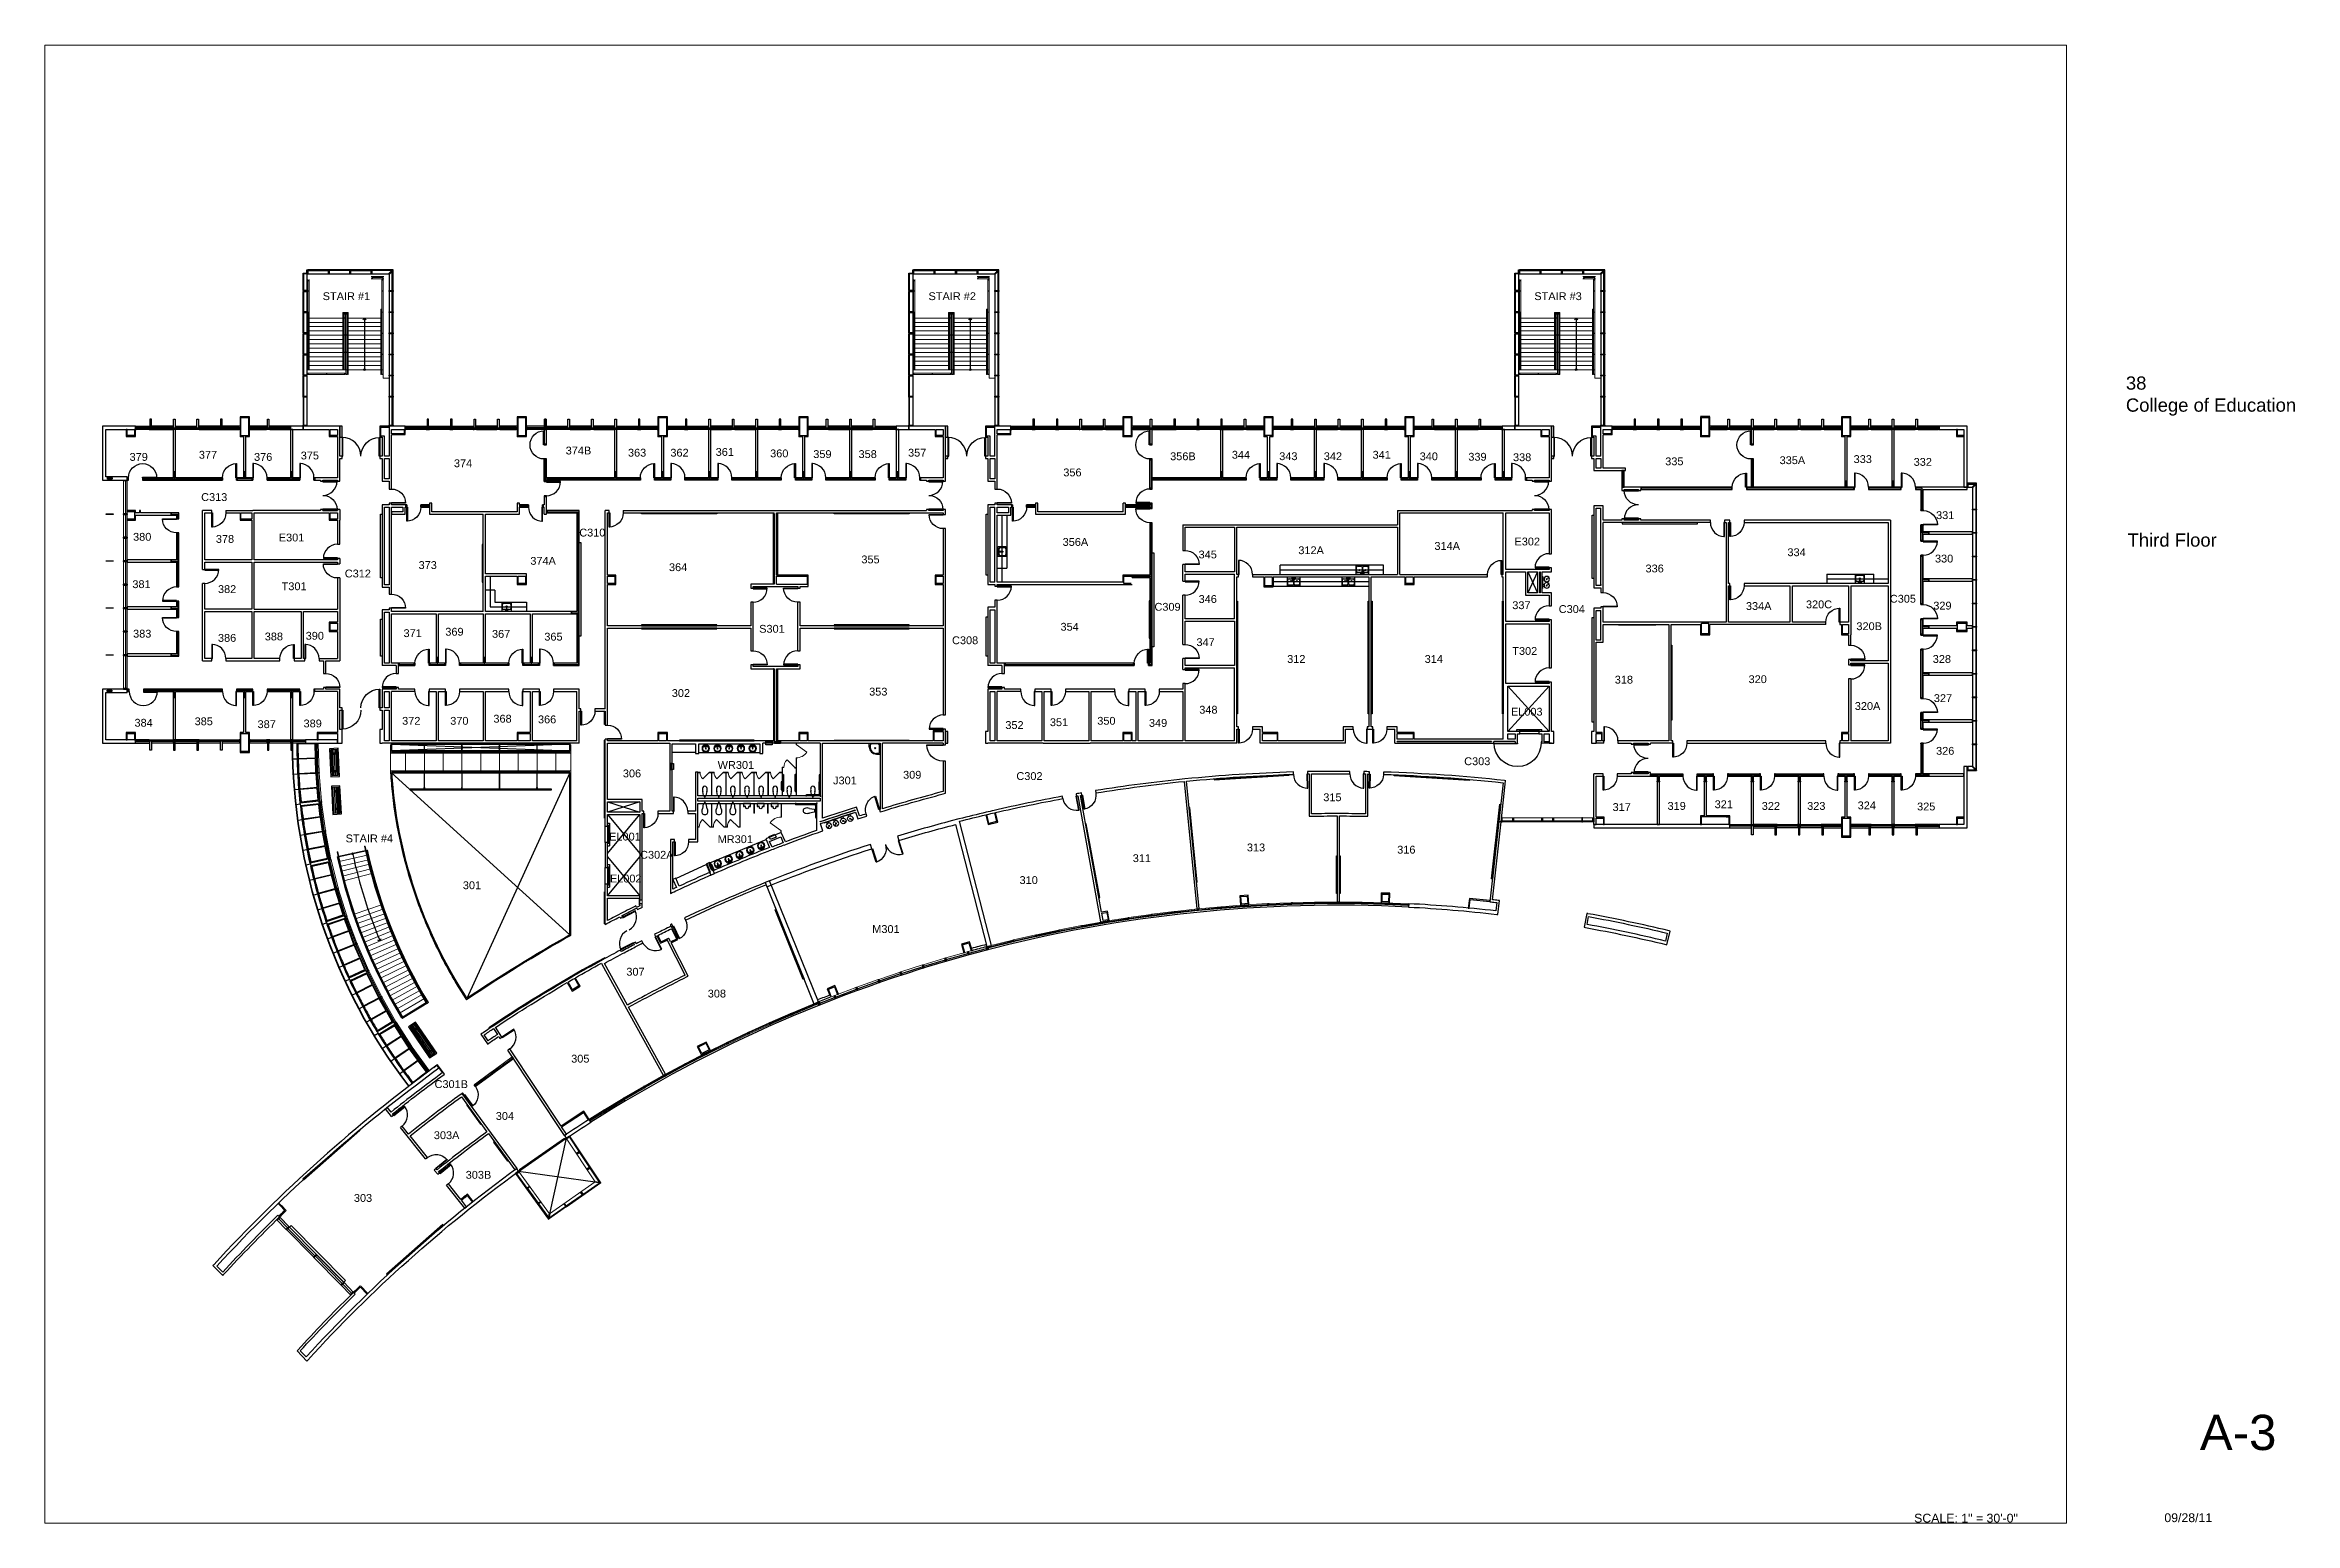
# Paper-space layout '11x17' of a CAD drawing. Header units: inches. Extents: x 0.2 to 16.2, y 0.1 to 10.6.
# The model-space entities are those that its viewports show. They can reach past a viewport. Long polylines and large blocks are cut down to what shows.
import ezdxf

# ---------------------------------------------------------------- set-up
doc = ezdxf.new("R2010")
doc.units = ezdxf.units.IN
doc.header["$LTSCALE"] = 48
doc.header["$MEASUREMENT"] = 0
doc.linetypes.add('DASH2', pattern=[0.375, 0.25, -0.125])
doc.linetypes.add('HIDDEN2', pattern=[0.1875, 0.125, -0.0625])
for name, color, linetype, lineweight in [('A-Anno-Note', 231, 'Continuous', 25), ('A-ELEV-3', 3, 'Continuous', 25), ('A-EQPM-FIXD', 2, 'Continuous', 13), ('A-FLOR', 4, 'Continuous', 35), ('A-FLOR-CASE', 3, 'Continuous', 25), ('A-FLOR-FIXT', 3, 'Continuous', 25), ('A-FLOR-HRAL', 4, 'Continuous', 5), ('A-FLOR-PFIX', 3, 'Continuous', 25), ('A-FLOR-STRS', 4, 'Continuous', 13), ('A-FLOR-TPTN', 4, 'Continuous', 18)]:
    doc.layers.add(name, color=color, linetype=linetype, lineweight=lineweight)
for name, color, linetype in [('a-below', 1, 'Continuous'), ('A-DOOR', 4, 'Continuous'), ('A-FLOR-EVTR', 3, 'Continuous'), ('A-FLOR-STEEL', 4, 'Continuous'), ('A-FLOR-STRS-ARRW', 1, 'Continuous'), ('A-GLAZ', 3, 'Continuous'), ('A-GLAZ-GLSS', 3, 'Continuous'), ('A-WALL', 5, 'Continuous'), ('A-WALL-JAMB', 6, 'Continuous')]:
    doc.layers.add(name, color=color, linetype=linetype)
doc.styles.add('ATT', font='txt')

psp = doc.layouts.new('11x17')

# ---------------------------------------------------------------- texts
at = {"layer": 'A-Anno-Note', "color": 3, "attachment_point": 1}
for s, insert, char_height, width in [('{\\fArial|b0|i0|c0|p34;38\\PCollege of Education}', (14.994, 8.243), 0.09375, 1.56819), ('{\\fArial|b0|i0|c0|p34;Third Floor}', (15.006, 7.129), 0.09375, 1.21589), ('{\\fArial|b0|i0|c0|p34;A-3}', (15.519, 0.875), 0.25, 0.5452), ('{\\fArial|b0|i0|c0|p34;SCALE: 1" = 30\'-0"}', (13.491, 0.173), 0.0625, 0.7525), ('{\\fArial|b0|i0|c0|p34;09/28/11}', (15.267, 0.176), 0.0625, 1.21589)]:
    psp.add_mtext(s, dxfattribs=dict(at, insert=insert, char_height=char_height, width=width))

msp = doc.modelspace()

# ---------------------------------------------------------------- texts
at = {"layer": 'A-Anno-Note', "char_height": 20, "attachment_point": 1}
for s, insert in [('{\\fArial|b0|i0|c0|p34;STAIR #1}', (562.3, 1151.8)), ('{\\fArial|b0|i0|c0|p34;STAIR #2}', (2110.3, 1151.8)), ('{\\fArial|b0|i0|c0|p34;STAIR #3}', (3658.3, 1151.8)), ('{\\fArial|b0|i0|c0|p34;374B}', (1183.2, 757.5)), ('{\\fArial|b0|i0|c0|p34;363}', (1342.3, 752)), ('{\\fArial|b0|i0|c0|p34;362}', (1450.7, 752)), ('{\\fArial|b0|i0|c0|p34;361}', (1566.4, 753.9)), ('{\\fArial|b0|i0|c0|p34;360}', (1705.6, 750.2)), ('{\\fArial|b0|i0|c0|p34;359}', (1815.8, 748.4)), ('{\\fArial|b0|i0|c0|p34;358}', (1931.5, 748.4)), ('{\\fArial|b0|i0|c0|p34;357}', (2058, 752)), ('{\\fArial|b0|i0|c0|p34;379}', (68.8, 741.2)), ('{\\fArial|b0|i0|c0|p34;377}', (245.9, 746.7)), ('{\\fArial|b0|i0|c0|p34;376}', (386.9, 741.2)), ('{\\fArial|b0|i0|c0|p34;375}', (506.2, 744.8)), ('{\\fArial|b0|i0|c0|p34;374}', (897.6, 725)), ('{\\fArial|b0|i0|c0|p34;356}', (2454.7, 701.6)), ('{\\fArial|b0|i0|c0|p34;356B}', (2727.7, 742.8)), ('{\\fArial|b0|i0|c0|p34;344}', (2885.3, 746.7)), ('{\\fArial|b0|i0|c0|p34;343}', (3006.4, 743)), ('{\\fArial|b0|i0|c0|p34;342}', (3120.3, 743)), ('{\\fArial|b0|i0|c0|p34;341}', (3245, 746.7)), ('{\\fArial|b0|i0|c0|p34;340}', (3365.3, 742.7)), ('{\\fArial|b0|i0|c0|p34;339}', (3489.6, 741.6)), ('{\\fArial|b0|i0|c0|p34;338}', (3603.8, 740.4)), ('{\\fArial|b0|i0|c0|p34;335}', (3992.7, 729.9)), ('{\\fArial|b0|i0|c0|p34;335A}', (4285, 732.8)), ('{\\fArial|b0|i0|c0|p34;333}', (4474.1, 735.6)), ('{\\fArial|b0|i0|c0|p34;332}', (4627.5, 728.5)), ('{\\fArial|b0|i0|c0|p34;C313}', (251.7, 638.6)), ('{\\fArial|b0|i0|c0|p34;331}', (4684.8, 592.4)), ('{\\fArial|b0|i0|c0|p34;380}', (77.8, 537.1)), ('{\\fArial|b0|i0|c0|p34;378}', (289.3, 531.7)), ('{\\fArial|b0|i0|c0|p34;E301}', (450.1, 535.3)), ('{\\fArial|b0|i0|c0|p34;C310}', (1217.8, 547.9)), ('{\\fArial|b0|i0|c0|p34;356A}', (2453, 524)), ('{\\fArial|b0|i0|c0|p34;E302}', (3607.5, 525.1)), ('{\\fArial|b0|i0|c0|p34;373}', (807.3, 464.9)), ('{\\fArial|b0|i0|c0|p34;374A}', (1092.8, 475.7)), ('{\\fArial|b0|i0|c0|p34;355}', (1938.7, 479.3)), ('{\\fArial|b0|i0|c0|p34;345}', (2800.4, 492)), ('{\\fArial|b0|i0|c0|p34;312A}', (3055.2, 502.8)), ('{\\fArial|b0|i0|c0|p34;314A}', (3403, 513.7)), ('{\\fArial|b0|i0|c0|p34;334}', (4305, 497.7)), ('{\\fArial|b0|i0|c0|p34;330}', (4682, 481.5)), ('{\\fArial|b0|i0|c0|p34;381}', (76, 416.1)), ('{\\fArial|b0|i0|c0|p34;382}', (294.7, 403.5)), ('{\\fArial|b0|i0|c0|p34;T301}', (457.4, 410.7)), ('{\\fArial|b0|i0|c0|p34;C312}', (618.7, 443.4)), ('{\\fArial|b0|i0|c0|p34;364}', (1447.1, 459.5)), ('{\\fArial|b0|i0|c0|p34;336}', (3942.4, 456.2)), ('{\\fArial|b0|i0|c0|p34;C309}', (2687.6, 358.3)), ('{\\fArial|b0|i0|c0|p34;346}', (2800.4, 378.2)), ('{\\fArial|b0|i0|c0|p34;337}', (3601.9, 362.4)), ('{\\fArial|b0|i0|c0|p34;C304}', (3720.6, 352.5)), ('{\\fArial|b0|i0|c0|p34;334A}', (4198.9, 360.3)), ('{\\fArial|b0|i0|c0|p34;320C}', (4352.3, 364.5)), ('{\\fArial|b0|i0|c0|p34;C305}', (4566.6, 378.9)), ('{\\fArial|b0|i0|c0|p34;329}', (4677.7, 361.3)), ('{\\fArial|b0|i0|c0|p34;383}', (77.8, 289.7)), ('{\\fArial|b0|i0|c0|p34;371}', (768.9, 291)), ('{\\fArial|b0|i0|c0|p34;369}', (875.6, 294.6)), ('{\\fArial|b0|i0|c0|p34;367}', (994.9, 289.2)), ('{\\fArial|b0|i0|c0|p34;S301}', (1677.6, 302.1)), ('{\\fArial|b0|i0|c0|p34;354}', (2447.6, 307.3)), ('{\\fArial|b0|i0|c0|p34;320B}', (4481.2, 308.7)), ('{\\fArial|b0|i0|c0|p34;386}', (294.7, 278.9)), ('{\\fArial|b0|i0|c0|p34;388}', (414.2, 282.5)), ('{\\fArial|b0|i0|c0|p34;390}', (518.8, 284.3)), ('{\\fArial|b0|i0|c0|p34;365}', (1128.6, 282)), ('{\\fArial|b0|i0|c0|p34;C308}', (2170.4, 272.8)), ('{\\fArial|b0|i0|c0|p34;347}', (2794.9, 268)), ('{\\fArial|b0|i0|c0|p34;T302}', (3601.9, 245.5)), ('{\\fArial|b0|i0|c0|p34;312}', (3026.7, 225)), ('{\\fArial|b0|i0|c0|p34;314}', (3378, 225)), ('{\\fArial|b0|i0|c0|p34;318}', (3863.8, 172.2)), ('{\\fArial|b0|i0|c0|p34;320}', (4205.7, 173.4)), ('{\\fArial|b0|i0|c0|p34;328}', (4676.3, 225)), ('{\\fArial|b0|i0|c0|p34;302}', (1454.3, 138)), ('{\\fArial|b0|i0|c0|p34;353}', (1958.6, 141.6)), ('{\\fArial|b0|i0|c0|p34;327}', (4679.1, 125)), ('{\\fArial|b0|i0|c0|p34;384}', (81.4, 62.1)), ('{\\fArial|b0|i0|c0|p34;385}', (235, 65.8)), ('{\\fArial|b0|i0|c0|p34;387}', (395.9, 58.5)), ('{\\fArial|b0|i0|c0|p34;389}', (513.4, 60.3)), ('{\\fArial|b0|i0|c0|p34;372}', (765.3, 67)), ('{\\fArial|b0|i0|c0|p34;370}', (888.2, 67)), ('{\\fArial|b0|i0|c0|p34;368}', (998.5, 72.5)), ('{\\fArial|b0|i0|c0|p34;366}', (1112.4, 70.7)), ('{\\fArial|b0|i0|c0|p34;351}', (2420.4, 63.5)), ('{\\fArial|b0|i0|c0|p34;350}', (2541.5, 67.1)), ('{\\fArial|b0|i0|c0|p34;349}', (2673.5, 61.7)), ('{\\fArial|b0|i0|c0|p34;348}', (2802.1, 95.4)), ('{\\fArial|b0|i0|c0|p34;EL003}', (3598.5, 90.3)), ('{\\fArial|b0|i0|c0|p34;320A}', (4477.1, 104.9)), ('{\\fArial|b0|i0|c0|p34;352}', (2306.6, 56.2)), ('{\\fArial|b0|i0|c0|p34;WR301}', (1571.5, -45.7)), ('{\\fArial|b0|i0|c0|p34;C303}', (3479, -36.2)), ('{\\fArial|b0|i0|c0|p34;326}', (4684.8, -9.6)), ('{\\fArial|b0|i0|c0|p34;306}', (1329.3, -67.3)), ('{\\fArial|b0|i0|c0|p34;J301}', (1866.4, -85.3)), ('{\\fArial|b0|i0|c0|p34;309}', (2045.3, -70.8)), ('{\\fArial|b0|i0|c0|p34;C302}', (2334.8, -74.1)), ('{\\fArial|b0|i0|c0|p34;315}', (3119, -128.2)), ('{\\fArial|b0|i0|c0|p34;317}', (3858.2, -153.3)), ('{\\fArial|b0|i0|c0|p34;319}', (3998.6, -150.4)), ('{\\fArial|b0|i0|c0|p34;321}', (4119, -146.1)), ('{\\fArial|b0|i0|c0|p34;322}', (4239.4, -150.4)), ('{\\fArial|b0|i0|c0|p34;323}', (4355.4, -150.4)), ('{\\fArial|b0|i0|c0|p34;324}', (4484.4, -149)), ('{\\fArial|b0|i0|c0|p34;325}', (4636.3, -151.8)), ('{\\fArial|b0|i0|c0|p34;EL001}', (1294.2, -228.7)), ('{\\fArial|b0|i0|c0|p34;STAIR #4}', (620.9, -233.3)), ('{\\fArial|b0|i0|c0|p34;C302A}', (1373.3, -275.2)), ('{\\fArial|b0|i0|c0|p34;MR301}', (1571.5, -235.3)), ('{\\fArial|b0|i0|c0|p34;311}', (2632.1, -283.8)), ('{\\fArial|b0|i0|c0|p34;313}', (2923.8, -256.4)), ('{\\fArial|b0|i0|c0|p34;316}', (3307.9, -262.1)), ('{\\fArial|b0|i0|c0|p34;EL002}', (1296.2, -335.8)), ('{\\fArial|b0|i0|c0|p34;310}', (2342.9, -339.8)), ('{\\fArial|b0|i0|c0|p34;301}', (920.4, -353)), ('{\\fArial|b0|i0|c0|p34;M301}', (1966.5, -464.9)), ('{\\fArial|b0|i0|c0|p34;307}', (1338.2, -573.9)), ('{\\fArial|b0|i0|c0|p34;308}', (1546.2, -629.7)), ('{\\fArial|b0|i0|c0|p34;305}', (1197.2, -796)), ('{\\fArial|b0|i0|c0|p34;C301B}', (848.1, -861)), ('{\\fArial|b0|i0|c0|p34;304}', (1004.6, -942.4)), ('{\\fArial|b0|i0|c0|p34;303A}', (846.3, -991.5)), ('{\\fArial|b0|i0|c0|p34;303B}', (927.7, -1092.7)), ('{\\fArial|b0|i0|c0|p34;303}', (642, -1151.8))]:
    msp.add_mtext(s, dxfattribs=dict(at, insert=insert))

# ---------------------------------------------------------------- blocks, each defined once
blk = doc.blocks.new('15PSNK10')
at = {"color": 0, "linetype": 'ByBlock'}
for p, q in [((0, 15), (0, -15)), ((20.5, 16.5), (1.5, 16.5)), ((2.4, -0.1), (2.8, 0.6)), ((4, 4), (4, 12)), ((10.2, -3.6), (4.3, 0.9)), ((7, 15), (17.5, 15)), ((17.5, 1), (7, 1)), ((20.5, 12), (20.5, 4)), ((22, -15), (22, 15)), ((1.5, -16.5), (20.5, -16.5)), ((2.9, -1.5), (9.7, -4.4)), ((4, -12), (4, -4)), ((7, -1), (17.5, -1)), ((17.5, -15), (7, -15)), ((9.7, -4.4), (10.2, -3.6)), ((20.5, -4), (20.5, -12))]:
    blk.add_line(p, q, dxfattribs=at)
for centre, radius in [((2.5, 3), 1), ((10, 7.8), 1.25), ((2.5, -3), 1), ((10, -7.8), 1.25)]:
    blk.add_circle(centre, radius, dxfattribs=at)
for centre, radius, start, end in [((1.5, 15), 1.5, 90, 180), ((3.6, 0.1), 1, 50.53768, 150), ((7, 12), 3, 90, 180), ((7, 4), 3, 180, 270), ((17.5, 12), 3, 0, 90), ((17.5, 4), 3, 270, 0), ((20.5, 15), 1.5, 0, 90), ((1.5, -15), 1.5, 180, 270), ((3.2, -0.6), 1, 150, 249.46232), ((7, -4), 3, 146.60703, 180), ((7, -12), 3, 180, 270), ((17.5, -4), 3, 0, 90), ((17.5, -12), 3, 270, 0), ((20.5, -15), 1.5, 270, 0)]:
    blk.add_arc(centre, radius, start, end, dxfattribs=at)
at = {"color": 0, "linetype": 'ByBlock', "style": 'ATT'}
for tag, p, flags in [('ITEM', (0, -26), 3), ('ROOM_NUMBER', (0, -35), 1)]:
    blk.add_attdef(tag, p, '', height=6, dxfattribs=dict(at, flags=flags))
blk = doc.blocks.new('DFP03')
for p, q in [((-15.5, -1), (-15.5, 0)), ((15.5, -1), (15.5, 0)), ((-15.5, -1), (15.5, -1)), ((-11.7, -15.2), (-10.6, -15.1)), ((-11.7, -16.8), (-10.6, -16.9)), ((-10.5, -5.5), (-10.5, -1)), ((-10.4, -16.7), (-10.4, -15.3)), ((-5.5, -5.5), (-5.5, -1)), ((4.3, -15.2), (5.4, -15.1)), ((4.3, -16.8), (5.4, -16.9)), ((5.5, -5.5), (5.5, -1)), ((5.6, -16.7), (5.6, -15.3)), ((10.5, -5.5), (10.5, -1))]:
    blk.add_line(p, q)
for centre, radius in [((-8, -12), 7), ((-8, -12), 1.25), ((8, -12), 7), ((8, -12), 1.25)]:
    blk.add_circle(centre, radius)
for centre, radius, start, end in [((-11.7, -16), 0.75, 90, 270.00303), ((-10.6, -15.3), 0.25, 0, 98.68149), ((-10.6, -16.7), 0.25, 261.31809, 0), ((4.3, -16), 0.75, 90, 270.00303), ((5.4, -15.3), 0.25, 0, 98.68149), ((5.4, -16.7), 0.25, 261.31809, 0)]:
    blk.add_arc(centre, radius, start, end)
blk = doc.blocks.new('JANP01')
for p, q in [((-28, -10), (-28, 0)), ((-26, -6), (-26, -10)), ((-6, -2), (-22, -2)), ((-6, -26), (-10, -26)), ((-10, -28), (0, -28)), ((-2, -22), (-2, -6))]:
    blk.add_line(p, q)
blk.add_circle((-13, -13), 1.5)
for centre, radius, start, end in [((-10, -10), 18, 179.99987, 269.99981), ((-22, -6), 4, 90.00043, 179.99802), ((-10, -10), 16, 179.99987, 269.99981), ((-6, -6), 4, 0.00175, 89.99777), ((-6, -22), 4, 269.99658, 359.99928)]:
    blk.add_arc(centre, radius, start, end)
blk = doc.blocks.new('GBP01')
for p, q in [((-55.5, -1), (-55.5, -1.5)), ((-53.3, -1), (-55.5, -1)), ((-53.5, -3.5), (-5.5, -3.5)), ((-53.3, -1.125), (-53.3, -1)), ((-5.5, -1.5), (-52.925, -1.5)), ((-3.5, -5.5), (-3.5, -35.5)), ((-1.5, -35.125), (-1.5, -5.5)), ((-1.5, -37.5), (-1, -37.5)), ((-1, -35.5), (-1.125, -35.5)), ((-1, -37.5), (-1, -35.5))]:
    blk.add_line(p, q)
for centre, radius, start, end in [((-53.5, -1.5), 2, 180.0000083, 270.0000056), ((-52.925, -1.125), 0.375, 180.0000083, 270.0000056), ((-5.5, -5.5), 4, 0.0000056, 90.0000028), ((-5.5, -5.5), 2, 0.0000056, 90.0000028), ((-1.5, -35.5), 2, 180.0000083, 270.0000056), ((-1.125, -35.125), 0.375, 180.0000083, 270.0000056)]:
    blk.add_arc(centre, radius, start, end)
blk.add_point((0, 0))
blk = doc.blocks.new('WCP02')
for p, q in [((3, -2.7), (3, 2.7)), ((3.8, 3.7), (16, 6)), ((16, -6), (3.8, -3.7))]:
    blk.add_line(p, q)
for centre, radius, start, end in [((4, 2.7), 1, 100.8851, 180), ((22, -11.4), 18.4, 70.94899, 109.051), ((25.5, 0), 6.5, 292.61842, 67.38013), ((4, -2.7), 1, 180, 259.1149), ((22, 11.4), 18.4, 250.94899, 289.05101)]:
    blk.add_arc(centre, radius, start, end)
blk.add_point((0, 0))
blk = doc.blocks.new('15PLAV05')
at = {"color": 0, "linetype": 'ByBlock'}
for p, q in [((2.5, -1.5), (2.5, 1.5)), ((7.5, 0.5), (3.5, 1.5)), ((4.5, 1.25), (4.5, 3.741657)), ((7.5, -0.5), (7.5, 0.5)), ((3.5, -1.5), (7.5, -0.5)), ((4.5, -3.741657), (4.5, -1.25))]:
    blk.add_line(p, q, dxfattribs=at)
for centre, radius in [((9.5, 0), 9.5), ((3, 2.5), 1), ((10, 0), 1), ((3, -2.5), 1)]:
    blk.add_circle(centre, radius, dxfattribs=at)
for centre, radius, start, end in [((7.5, 3.741657), 3, 123.748989, 180), ((10, 0), 7.5, 236.251011, 123.748989), ((7.5, -3.741657), 3, 180, 236.251011)]:
    blk.add_arc(centre, radius, start, end, dxfattribs=at)
at = {"color": 0, "linetype": 'ByBlock', "style": 'ATT'}
for tag, p, flags in [('ROOM_NUMBER', (0, -27), 1), ('ITEM', (0, -18), 3)]:
    blk.add_attdef(tag, p, '', height=6, dxfattribs=dict(at, flags=flags))
blk = doc.blocks.new('urnp01')
for p, q in [((-9, -7.5), (-9, 0)), ((-9, 0), (9, 0)), ((9, 0), (9, -7.5)), ((-7, -7.5), (-9, -7.5)), ((-5, -6), (-7, -7.5)), ((-3.7, -10.6), (-5, -6)), ((5, -6), (3.7, -10.6)), ((7, -7.5), (5, -6)), ((9, -7.5), (7, -7.5))]:
    blk.add_line(p, q)
blk.add_arc((0, -9), 4.03, 203.68783, 336.31411)
blk.add_point((0, 0))
blk = doc.blocks.new('GBP42')
for p, q in [((-19.75, 0), (-22.25, 0)), ((-22.25, 0), (-22.25, -0.25)), ((-19.75, 0), (-19.75, -0.25)), ((22.25, 0), (19.75, 0)), ((19.75, 0), (19.75, -0.25)), ((22.25, 0), (22.25, -0.25)), ((-22.25, -0.25), (-19.75, -0.25)), ((-21.75, -1.5), (-21.75, -0.25)), ((-20.25, -0.75), (-20.25, -0.25)), ((-20.25, -3), (20.25, -3)), ((-19.5, -1.5), (19.5, -1.5)), ((19.75, -0.25), (22.25, -0.25)), ((20.25, -0.75), (20.25, -0.25)), ((21.75, -1.5), (21.75, -0.25))]:
    blk.add_line(p, q)
for centre, radius, start, end in [((-20.25, -1.5), 1.5, 180, 270), ((-19.5, -0.75), 0.75, 180, 270), ((19.5, -0.75), 0.75, 270, 360), ((20.25, -1.5), 1.5, 270, 360)]:
    blk.add_arc(centre, radius, start, end)
blk = doc.blocks.new('*U418')
at = {"color": 0, "linetype": 'ByBlock'}
for points in [[(-1, 0), (1, 0, -0.414214), (2, -1), (2, -11, -0.414214), (1, -12), (-1, -12, -0.414214), (-2, -11), (-2, -1, -0.414214)], [(-1, -0.5), (1, -0.5, -0.414214), (1.5, -1), (1.5, -11, -0.414214), (1, -11.5), (-1, -11.5, -0.414214), (-1.5, -11), (-1.5, -1, -0.414214)]]:
    blk.add_lwpolyline(points, format="xyb", close=True, dxfattribs=at)
blk = doc.blocks.new('$ELKAYEDFPBM117C')
at = {"layer": 'A-FLOR-FIXT'}
for p, q in [((-19.2, -1), (-19.2, 0)), ((19.2, -1), (19.2, 0)), ((19.2, -1), (-19.2, -1)), ((-11.9, -5.5), (-11.9, -1)), ((-7, -16.7), (-7, -15.3)), ((-6.9, -5.5), (-6.9, -1)), ((-5.7, -15.2), (-6.7, -15.1)), ((-5.7, -16.8), (-6.7, -16.9)), ((6.9, -5.5), (6.9, -1)), ((11.7, -16.7), (11.7, -15.3)), ((11.9, -5.5), (11.9, -1)), ((13.1, -15.2), (12, -15.1)), ((13.1, -16.8), (12, -16.9))]:
    blk.add_line(p, q, dxfattribs=at)
for centre, radius in [((-9.4, -12), 7), ((-9.4, -12), 1.25), ((9.4, -12), 7), ((9.4, -12), 1.25)]:
    blk.add_circle(centre, radius, dxfattribs=at)
for centre, radius, start, end in [((-6.8, -15.3), 0.25, 81.31851, 180), ((-6.8, -16.7), 0.25, 180, 278.68191), ((-5.7, -16), 0.75, 269.99697, 90), ((12, -15.3), 0.25, 81.31851, 180), ((12, -16.7), 0.25, 180, 278.68191), ((13.1, -16), 0.75, 269.99697, 90)]:
    blk.add_arc(centre, radius, start, end, dxfattribs=at)
blk = doc.blocks.new('15PSNK03')
at = {"color": 0, "linetype": 'ByBlock'}
for p, q in [((0, 10.75), (0, -10.25)), ((20.5, 12.25), (1.5, 12.25)), ((2, -1.25), (2, 1.75)), ((9, 0.75), (3, 1.75)), ((4, 1.5), (4, 7.75)), ((7, 10.75), (17.5, 10.75)), ((9, -0.25), (9, 0.75)), ((20.5, 7.75), (20.5, -7.25)), ((22, -10.25), (22, 10.75)), ((1.5, -11.75), (20.5, -11.75)), ((3, -1.25), (9, -0.25)), ((4, -7.25), (4, -1)), ((17.5, -10.25), (7, -10.25))]:
    blk.add_line(p, q, dxfattribs=at)
for centre, radius in [((2.5, 2.75), 1), ((12, 0.25), 1.5), ((2.5, -2.25), 1)]:
    blk.add_circle(centre, radius, dxfattribs=at)
for centre, radius, start, end in [((1.5, 10.75), 1.5, 90, 180), ((7, 7.75), 3, 90, 180), ((17.5, 7.75), 3, 0, 90), ((20.5, 10.75), 1.5, 0, 90), ((1.5, -10.25), 1.5, 180, 270), ((7, -7.25), 3, 180, 270), ((17.5, -7.25), 3, 270, 0), ((20.5, -10.25), 1.5, 270, 0)]:
    blk.add_arc(centre, radius, start, end, dxfattribs=at)
at = {"color": 0, "linetype": 'ByBlock', "style": 'ATT'}
for tag, p, flags in [('ROOM_NUMBER', (0, -31), 1), ('ITEM', (0, -22), 3)]:
    blk.add_attdef(tag, p, '', height=6, dxfattribs=dict(at, flags=flags))
blk = doc.blocks.new('*U419')
at = {"linetype": 'ByBlock', "lineweight": -2}
for p, q in [((83.7, 0), (6.2, 0)), ((83.7, -6), (83.7, 0)), ((129.7, 0), (125.7, 0)), ((165.7, 0), (161.7, 0)), ((165.7, -6), (165.7, 0)), ((423.7, 0), (201.7, 0)), ((534.7, 0), (429.7, 0)), ((556.2, 0), (537.2, 0)), ((677.7, 0), (558.7, 0)), ((717.7, 0), (713.7, 0)), ((726.7, 0), (723.7, 0)), ((726.7, -6), (726.7, 0)), ((1.6, -6), (83.7, -6)), ((125.7, 0), (125.7, -6)), ((125.7, -6), (159.2, -6)), ((159.2, 0), (135.7, 0)), ((159.2, -6), (165.7, -6)), ((201.7, 0), (201.7, -6)), ((201.7, -6), (535.9, -6)), ((535.9, -6), (677.7, -6)), ((677.7, -6), (677.7, 0)), ((713.7, 0), (713.7, -6)), ((713.7, -6), (726.7, -6))]:
    blk.add_line(p, q, dxfattribs=at)
at = {"lineweight": -2}
for p, q in [((83.7, 0), (6.2, 0)), ((83.7, -6), (83.7, 0)), ((129.7, 0), (125.7, 0)), ((165.7, 0), (161.7, 0)), ((165.7, -6), (165.7, 0)), ((423.7, 0), (201.7, 0)), ((534.7, 0), (429.7, 0)), ((556.2, 0), (537.2, 0)), ((677.7, 0), (558.7, 0)), ((717.7, 0), (713.7, 0)), ((726.7, 0), (723.7, 0)), ((726.7, -6), (726.7, 0)), ((1.6, -6), (83.7, -6)), ((125.7, 0), (125.7, -6)), ((125.7, -6), (159.2, -6)), ((159.2, 0), (135.7, 0)), ((159.2, -6), (165.7, -6)), ((201.7, 0), (201.7, -6)), ((201.7, -6), (535.9, -6)), ((535.9, -6), (677.7, -6)), ((677.7, -6), (677.7, 0)), ((713.7, 0), (713.7, -6)), ((713.7, -6), (726.7, -6))]:
    blk.add_line(p, q, dxfattribs=at)
blk = doc.blocks.new('*U420')
at = {"linetype": 'ByBlock', "lineweight": -2}
for p, q in [((129.5, 0), (-8.5, 0)), ((0, -8.5), (121, -8.5))]:
    blk.add_line(p, q, dxfattribs=at)
at = {"lineweight": -2}
for p, q in [((129.5, 0), (-8.5, 0)), ((0, -8.5), (121, -8.5))]:
    blk.add_line(p, q, dxfattribs=at)
blk = doc.blocks.new('*U421')
at = {"linetype": 'ByBlock', "lineweight": -2}
for p, q in [((7, 0), (3, 0)), ((7, -6), (7, 0)), ((43, 0), (43, -6)), ((43, 0), (167, 0)), ((167, -6), (167, 0)), ((203, 0), (203, -6)), ((207, 0), (203, 0)), ((-3, -6), (7, -6)), ((43, -6), (101, -6)), ((107, -6), (167, -6)), ((203, -6), (207, -6))]:
    blk.add_line(p, q, dxfattribs=at)
at = {"lineweight": -2}
for p, q in [((7, 0), (3, 0)), ((7, -6), (7, 0)), ((43, 0), (43, -6)), ((43, 0), (167, 0)), ((167, -6), (167, 0)), ((203, 0), (203, -6)), ((207, 0), (203, 0)), ((-3, -6), (7, -6)), ((43, -6), (101, -6)), ((107, -6), (167, -6)), ((203, -6), (207, -6))]:
    blk.add_line(p, q, dxfattribs=at)
blk = doc.blocks.new('*U422')
at = {"linetype": 'ByBlock', "lineweight": -2}
for p, q in [((106.2, 3), (1.2, 3)), ((1.2, -3), (106.2, -3))]:
    blk.add_line(p, q, dxfattribs=at)
at = {"lineweight": -2}
for p, q in [((106.2, 3), (1.2, 3)), ((1.2, -3), (106.2, -3))]:
    blk.add_line(p, q, dxfattribs=at)
blk = doc.blocks.new('*U423')
at = {"linetype": 'ByBlock', "lineweight": -2}
for p, q in [((26, 0), (0, 0)), ((0, -6), (26, -6)), ((26, -6), (26, 0)), ((62, 0), (62, -6)), ((66, 0), (62, 0)), ((62, -6), (66, -6))]:
    blk.add_line(p, q, dxfattribs=at)
at = {"lineweight": -2}
for p, q in [((26, 0), (0, 0)), ((0, -6), (26, -6)), ((26, -6), (26, 0)), ((62, 0), (62, -6)), ((66, 0), (62, 0)), ((62, -6), (66, -6))]:
    blk.add_line(p, q, dxfattribs=at)
blk = doc.blocks.new('*U424')
at = {"linetype": 'ByBlock', "lineweight": -2}
for p, q in [((6, 0), (66, 0)), ((66, -6), (66, 0)), ((102, 0), (102, -6)), ((120, 0), (102, 0)), ((186, 0), (126, 0)), ((186, -6), (186, 0)), ((222, 0), (222, -6)), ((240, 0), (222, 0)), ((264, 0), (246, 0)), ((264, -6), (264, 0)), ((300, 0), (300, -6)), ((420, 0), (300, 0)), ((502, 0), (426, 0)), ((502, -6), (502, 0)), ((538, 0), (538, -6)), ((543, 0), (538, 0)), ((543, -6), (543, 0)), ((0, -6), (36, -6)), ((42, -6), (66, -6)), ((102, -6), (186, -6)), ((222, -6), (264, -6)), ((300, -6), (502, -6)), ((538, -6), (543, -6))]:
    blk.add_line(p, q, dxfattribs=at)
at = {"lineweight": -2}
for p, q in [((6, 0), (66, 0)), ((66, -6), (66, 0)), ((102, 0), (102, -6)), ((120, 0), (102, 0)), ((186, 0), (126, 0)), ((186, -6), (186, 0)), ((222, 0), (222, -6)), ((240, 0), (222, 0)), ((264, 0), (246, 0)), ((264, -6), (264, 0)), ((300, 0), (300, -6)), ((420, 0), (300, 0)), ((502, 0), (426, 0)), ((502, -6), (502, 0)), ((538, 0), (538, -6)), ((543, 0), (538, 0)), ((543, -6), (543, 0)), ((0, -6), (36, -6)), ((42, -6), (66, -6)), ((102, -6), (186, -6)), ((222, -6), (264, -6)), ((300, -6), (502, -6)), ((538, -6), (543, -6))]:
    blk.add_line(p, q, dxfattribs=at)
blk = doc.blocks.new('*U425')
at = {"linetype": 'ByBlock', "lineweight": -2}
for p, q in [((0, 3), (0, -3)), ((123.5, 3), (0, 3)), ((0, -3), (123.5, -3))]:
    blk.add_line(p, q, dxfattribs=at)
at = {"lineweight": -2}
for p, q in [((0, 3), (0, -3)), ((123.5, 3), (0, 3)), ((0, -3), (123.5, -3))]:
    blk.add_line(p, q, dxfattribs=at)
blk = doc.blocks.new('*U426')
at = {"linetype": 'ByBlock', "lineweight": -2}
for p, q in [((0, 3), (0, -3)), ((123.5, 3), (0, 3)), ((0, -3), (123.5, -3))]:
    blk.add_line(p, q, dxfattribs=at)
at = {"lineweight": -2}
for p, q in [((0, 3), (0, -3)), ((123.5, 3), (0, 3)), ((0, -3), (123.5, -3))]:
    blk.add_line(p, q, dxfattribs=at)
blk = doc.blocks.new('*U427')
at = {"linetype": 'ByBlock', "lineweight": -2}
for p, q in [((-3, 3), (195, 3)), ((195, -3), (195, 3)), ((231, 3), (381, 3)), ((231, 3), (231, -3)), ((3, -3), (123, -3)), ((129, -3), (195, -3)), ((231, -3), (249, -3)), ((255, -3), (375, -3))]:
    blk.add_line(p, q, dxfattribs=at)
at = {"lineweight": -2}
for p, q in [((-3, 3), (195, 3)), ((195, -3), (195, 3)), ((231, 3), (381, 3)), ((231, 3), (231, -3)), ((3, -3), (123, -3)), ((129, -3), (195, -3)), ((231, -3), (249, -3)), ((255, -3), (375, -3))]:
    blk.add_line(p, q, dxfattribs=at)
blk = doc.blocks.new('*U428')
at = {"linetype": 'ByBlock', "lineweight": -2}
for p, q in [((60, 3), (3, 3)), ((60, -3), (60, 3)), ((96, 3), (96, -3)), ((117, 3), (96, 3)), ((138, 3), (123, 3)), ((138, -3), (138, 3)), ((174, 3), (174, -3)), ((237, 3), (174, 3)), ((312, 3), (243, 3)), ((312, -3), (312, 3)), ((348, 3), (348, -3)), ((357, 3), (348, 3)), ((-3, -3), (60, -3)), ((96, -3), (138, -3)), ((174, -3), (312, -3)), ((348, -3), (363, -3))]:
    blk.add_line(p, q, dxfattribs=at)
at = {"lineweight": -2}
for p, q in [((60, 3), (3, 3)), ((60, -3), (60, 3)), ((96, 3), (96, -3)), ((117, 3), (96, 3)), ((138, 3), (123, 3)), ((138, -3), (138, 3)), ((174, 3), (174, -3)), ((237, 3), (174, 3)), ((312, 3), (243, 3)), ((312, -3), (312, 3)), ((348, 3), (348, -3)), ((357, 3), (348, 3)), ((-3, -3), (60, -3)), ((96, -3), (138, -3)), ((174, -3), (312, -3)), ((348, -3), (363, -3))]:
    blk.add_line(p, q, dxfattribs=at)
blk = doc.blocks.new('*U429')
at = {"linetype": 'ByBlock', "lineweight": -2}
for p, q in [((21, 3), (-3, 3)), ((21, -3), (21, 3)), ((57, 3), (57, -3)), ((57, 3), (126, 3)), ((299, 3), (126, 3)), ((305, 3), (342, 3)), ((3, -3), (21, -3)), ((57, -3), (93, -3)), ((95.5, -3), (123, -3)), ((129, -3), (321, -3)), ((323.5, -3), (342, -3))]:
    blk.add_line(p, q, dxfattribs=at)
at = {"lineweight": -2}
for p, q in [((21, 3), (-3, 3)), ((21, -3), (21, 3)), ((57, 3), (57, -3)), ((57, 3), (126, 3)), ((299, 3), (126, 3)), ((305, 3), (342, 3)), ((3, -3), (21, -3)), ((57, -3), (93, -3)), ((95.5, -3), (123, -3)), ((129, -3), (321, -3)), ((323.5, -3), (342, -3))]:
    blk.add_line(p, q, dxfattribs=at)
blk = doc.blocks.new('*U430')
at = {"linetype": 'ByBlock', "lineweight": -2}
for p, q in [((21, 3), (3, 3)), ((21, -3), (21, 3)), ((57, 3), (57, -3)), ((123, 3), (57, 3)), ((195, 3), (129, 3)), ((195, -3), (195, 3)), ((231, 3), (231, -3)), ((249, 3), (231, 3)), ((259, 3), (255, 3)), ((259, -3), (259, 3)), ((295, 3), (295, -3)), ((295, 3), (342, 3)), ((-3, -3), (21, -3)), ((57, -3), (195, -3)), ((231, -3), (259, -3)), ((295, -3), (306, -3)), ((312, -3), (348, -3))]:
    blk.add_line(p, q, dxfattribs=at)
at = {"lineweight": -2}
for p, q in [((21, 3), (3, 3)), ((21, -3), (21, 3)), ((57, 3), (57, -3)), ((123, 3), (57, 3)), ((195, 3), (129, 3)), ((195, -3), (195, 3)), ((231, 3), (231, -3)), ((249, 3), (231, 3)), ((259, 3), (255, 3)), ((259, -3), (259, 3)), ((295, 3), (295, -3)), ((295, 3), (342, 3)), ((-3, -3), (21, -3)), ((57, -3), (195, -3)), ((231, -3), (259, -3)), ((295, -3), (306, -3)), ((312, -3), (348, -3))]:
    blk.add_line(p, q, dxfattribs=at)
blk = doc.blocks.new('*U431')
at = {"linetype": 'ByBlock', "lineweight": -2}
for p, q in [((372, 3), (6, 3)), ((6, -3), (372, -3))]:
    blk.add_line(p, q, dxfattribs=at)
at = {"lineweight": -2}
for p, q in [((372, 3), (6, 3)), ((6, -3), (372, -3))]:
    blk.add_line(p, q, dxfattribs=at)
blk = doc.blocks.new('*U432')
at = {"linetype": 'ByBlock', "lineweight": -2}
for p, q in [((190, 0), (6, 0)), ((6, -6), (190, -6))]:
    blk.add_line(p, q, dxfattribs=at)
at = {"lineweight": -2}
for p, q in [((190, 0), (6, 0)), ((6, -6), (190, -6))]:
    blk.add_line(p, q, dxfattribs=at)
blk = doc.blocks.new('*U433')
at = {"linetype": 'ByBlock', "lineweight": -2}
for p, q in [((3, 0), (185, 0)), ((3, -6), (23.5, -6)), ((26, -6), (185, -6))]:
    blk.add_line(p, q, dxfattribs=at)
at = {"lineweight": -2}
for p, q in [((3, 0), (185, 0)), ((3, -6), (23.5, -6)), ((26, -6), (185, -6))]:
    blk.add_line(p, q, dxfattribs=at)
blk = doc.blocks.new('*U434')
at = {"linetype": 'ByBlock', "lineweight": -2}
for p, q in [((372, 3), (6, 3)), ((6, -3), (372, -3))]:
    blk.add_line(p, q, dxfattribs=at)
at = {"lineweight": -2}
for p, q in [((372, 3), (6, 3)), ((6, -3), (372, -3))]:
    blk.add_line(p, q, dxfattribs=at)
blk = doc.blocks.new('*U435')
at = {"linetype": 'ByBlock', "lineweight": -2}
for p, q in [((0, 0), (155, 0)), ((309, 0), (161, 0)), ((315, 0), (367.8, 0)), ((367.8, 0), (461, 0)), ((0, -6), (23.5, -6)), ((26, -6), (315, -6)), ((315, -6), (345, -6)), ((347.5, -6), (366.5, -6)), ((369, -6), (426, -6)), ((432, -6), (469, -6))]:
    blk.add_line(p, q, dxfattribs=at)
at = {"lineweight": -2}
for p, q in [((0, 0), (155, 0)), ((309, 0), (161, 0)), ((315, 0), (367.8, 0)), ((367.8, 0), (461, 0)), ((0, -6), (23.5, -6)), ((26, -6), (315, -6)), ((315, -6), (345, -6)), ((347.5, -6), (366.5, -6)), ((369, -6), (426, -6)), ((432, -6), (469, -6))]:
    blk.add_line(p, q, dxfattribs=at)
blk = doc.blocks.new('*U436')
at = {"linetype": 'ByBlock', "lineweight": -2}
for p, q in [((123, 3), (3, 3)), ((3, -3), (123, -3))]:
    blk.add_line(p, q, dxfattribs=at)
at = {"lineweight": -2}
for p, q in [((123, 3), (3, 3)), ((3, -3), (123, -3))]:
    blk.add_line(p, q, dxfattribs=at)
blk = doc.blocks.new('*U437')
at = {"linetype": 'ByBlock', "lineweight": -2}
for p, q in [((42, 0), (-6, 0)), ((97, 0), (48, 0)), ((132, -6), (132, 0)), ((0, -6), (105, -6)), ((107.5, -6), (132, -6))]:
    blk.add_line(p, q, dxfattribs=at)
at = {"lineweight": -2}
for p, q in [((42, 0), (-6, 0)), ((97, 0), (48, 0)), ((132, -6), (132, 0)), ((0, -6), (105, -6)), ((107.5, -6), (132, -6))]:
    blk.add_line(p, q, dxfattribs=at)
blk = doc.blocks.new('*U438')
at = {"linetype": 'ByBlock', "lineweight": -2}
for p, q in [((0, 0), (0, -6)), ((0, 0), (27, 0)), ((89, 0), (27, 0)), ((89, -6), (89, 0)), ((125, 0), (139, 0)), ((125, 0), (125, -6)), ((139, -6), (139, 0)), ((175, 0), (175, -6)), ((175, 0), (290.5, 0)), ((0, -6), (3, -6)), ((9, -6), (24.5, -6)), ((27, -6), (89, -6)), ((125, -6), (129, -6)), ((135, -6), (139, -6)), ((175, -6), (255, -6)), ((261, -6), (288, -6)), ((290.5, 0), (387, 0)), ((290.5, -6), (309.5, -6)), ((312, -6), (381, -6))]:
    blk.add_line(p, q, dxfattribs=at)
at = {"lineweight": -2}
for p, q in [((0, 0), (0, -6)), ((0, 0), (27, 0)), ((89, 0), (27, 0)), ((89, -6), (89, 0)), ((125, 0), (139, 0)), ((125, 0), (125, -6)), ((139, -6), (139, 0)), ((175, 0), (175, -6)), ((175, 0), (290.5, 0)), ((0, -6), (3, -6)), ((9, -6), (24.5, -6)), ((27, -6), (89, -6)), ((125, -6), (129, -6)), ((135, -6), (139, -6)), ((175, -6), (255, -6)), ((261, -6), (288, -6)), ((290.5, 0), (387, 0)), ((290.5, -6), (309.5, -6)), ((312, -6), (381, -6))]:
    blk.add_line(p, q, dxfattribs=at)
blk = doc.blocks.new('*U527')
at = {"linetype": 'ByBlock', "lineweight": -2}
for p, q in [((6, 0), (3, 0)), ((6, -6), (6, 0)), ((78, 0), (78, -6)), ((81, 0), (78, 0)), ((3, -6), (6, -6)), ((78, -6), (81, -6))]:
    blk.add_line(p, q, dxfattribs=at)
at = {"lineweight": -2}
for p, q in [((6, 0), (3, 0)), ((6, -6), (6, 0)), ((78, 0), (78, -6)), ((81, 0), (78, 0)), ((3, -6), (6, -6)), ((78, -6), (81, -6))]:
    blk.add_line(p, q, dxfattribs=at)
blk = doc.blocks.new('*U528')
at = {"linetype": 'ByBlock', "lineweight": -2}
for p, q in [((0, 0), (0, -6)), ((0, 0), (62, 0)), ((0, -6), (30, -6)), ((36, -6), (62, -6)), ((62, 0), (222, 0)), ((68, -6), (212, -6)), ((218, -6), (222, -6)), ((222, -6), (222, 0)), ((258, 0), (258, -6)), ((294, 0), (258, 0)), ((258, -6), (506, -6)), ((300, 0), (617, 0)), ((512, -6), (617, -6)), ((617, 0), (806, 0)), ((619.5, -6), (638.5, -6)), ((641, -6), (800, -6))]:
    blk.add_line(p, q, dxfattribs=at)
at = {"lineweight": -2}
for p, q in [((0, 0), (0, -6)), ((0, 0), (62, 0)), ((0, -6), (30, -6)), ((36, -6), (62, -6)), ((62, 0), (222, 0)), ((68, -6), (212, -6)), ((218, -6), (222, -6)), ((222, -6), (222, 0)), ((258, 0), (258, -6)), ((294, 0), (258, 0)), ((258, -6), (506, -6)), ((300, 0), (617, 0)), ((512, -6), (617, -6)), ((617, 0), (806, 0)), ((619.5, -6), (638.5, -6)), ((641, -6), (800, -6))]:
    blk.add_line(p, q, dxfattribs=at)
blk = doc.blocks.new('*U529')
at = {"linetype": 'ByBlock', "lineweight": -2}
for p, q in [((6, -6), (84, -6)), ((84, 0), (35, 0)), ((138, 0), (90, 0)), ((90, -6), (132, -6))]:
    blk.add_line(p, q, dxfattribs=at)
at = {"lineweight": -2}
for p, q in [((6, -6), (84, -6)), ((84, 0), (35, 0)), ((138, 0), (90, 0)), ((90, -6), (132, -6))]:
    blk.add_line(p, q, dxfattribs=at)
blk = doc.blocks.new('*U530')
at = {"linetype": 'ByBlock', "lineweight": -2}
for p, q in [((6, 0), (3, 0)), ((6, -6), (6, 0)), ((78, 0), (78, -6)), ((81, 0), (78, 0)), ((3, -6), (6, -6)), ((78, -6), (81, -6))]:
    blk.add_line(p, q, dxfattribs=at)
at = {"lineweight": -2}
for p, q in [((6, 0), (3, 0)), ((6, -6), (6, 0)), ((78, 0), (78, -6)), ((81, 0), (78, 0)), ((3, -6), (6, -6)), ((78, -6), (81, -6))]:
    blk.add_line(p, q, dxfattribs=at)
blk = doc.blocks.new('*U531')
at = {"linetype": 'ByBlock', "lineweight": -2}
for p, q in [((6, 0), (3, 0)), ((3, -6), (6, -6)), ((6, -6), (6, 0)), ((78, 0), (78, -6)), ((81, 0), (78, 0)), ((78, -6), (81, -6))]:
    blk.add_line(p, q, dxfattribs=at)
at = {"lineweight": -2}
for p, q in [((6, 0), (3, 0)), ((3, -6), (6, -6)), ((6, -6), (6, 0)), ((78, 0), (78, -6)), ((81, 0), (78, 0)), ((78, -6), (81, -6))]:
    blk.add_line(p, q, dxfattribs=at)
blk = doc.blocks.new('*U532')
at = {"linetype": 'ByBlock', "lineweight": -2}
for p, q in [((10, 0), (6, 0)), ((6, -6), (10, -6)), ((10, -6), (10, 0)), ((46, 0), (46, -6)), ((78, 0), (46, 0)), ((46, -6), (78, -6))]:
    blk.add_line(p, q, dxfattribs=at)
at = {"lineweight": -2}
for p, q in [((10, 0), (6, 0)), ((6, -6), (10, -6)), ((10, -6), (10, 0)), ((46, 0), (46, -6)), ((78, 0), (46, 0)), ((46, -6), (78, -6))]:
    blk.add_line(p, q, dxfattribs=at)
blk = doc.blocks.new('*U533')
at = {"linetype": 'ByBlock', "lineweight": -2}
for p, q in [((111, 0), (6, 0)), ((6, -6), (111, -6))]:
    blk.add_line(p, q, dxfattribs=at)
at = {"lineweight": -2}
for p, q in [((111, 0), (6, 0)), ((6, -6), (111, -6))]:
    blk.add_line(p, q, dxfattribs=at)
blk = doc.blocks.new('*U534')
at = {"linetype": 'ByBlock', "lineweight": -2}
for p, q in [((129.5, 0), (6, 0)), ((129.5, -6), (129.5, 0)), ((6, -6), (129.5, -6))]:
    blk.add_line(p, q, dxfattribs=at)
at = {"lineweight": -2}
for p, q in [((129.5, 0), (6, 0)), ((129.5, -6), (129.5, 0)), ((6, -6), (129.5, -6))]:
    blk.add_line(p, q, dxfattribs=at)
blk = doc.blocks.new('*U535')
at = {"linetype": 'ByBlock', "lineweight": -2}
for p, q in [((129.5, 0), (6, 0)), ((129.5, -6), (129.5, 0)), ((6, -6), (129.5, -6))]:
    blk.add_line(p, q, dxfattribs=at)
at = {"lineweight": -2}
for p, q in [((129.5, 0), (6, 0)), ((129.5, -6), (129.5, 0)), ((6, -6), (129.5, -6))]:
    blk.add_line(p, q, dxfattribs=at)
blk = doc.blocks.new('*U536')
at = {"linetype": 'ByBlock', "lineweight": -2}
for p, q in [((129.5, 0), (6, 0)), ((129.5, -6), (129.5, 0)), ((6, -6), (129.5, -6))]:
    blk.add_line(p, q, dxfattribs=at)
at = {"lineweight": -2}
for p, q in [((129.5, 0), (6, 0)), ((129.5, -6), (129.5, 0)), ((6, -6), (129.5, -6))]:
    blk.add_line(p, q, dxfattribs=at)
blk = doc.blocks.new('*U537')
at = {"linetype": 'ByBlock', "lineweight": -2}
for p, q in [((129.5, 0), (6, 0)), ((129.5, -6), (129.5, 0)), ((6, -6), (129.5, -6))]:
    blk.add_line(p, q, dxfattribs=at)
at = {"lineweight": -2}
for p, q in [((129.5, 0), (6, 0)), ((129.5, -6), (129.5, 0)), ((6, -6), (129.5, -6))]:
    blk.add_line(p, q, dxfattribs=at)
blk = doc.blocks.new('*U538')
at = {"linetype": 'ByBlock', "lineweight": -2}
for p, q in [((129.5, 0), (6, 0)), ((129.5, -6), (129.5, 0)), ((6, -6), (129.5, -6))]:
    blk.add_line(p, q, dxfattribs=at)
at = {"lineweight": -2}
for p, q in [((129.5, 0), (6, 0)), ((129.5, -6), (129.5, 0)), ((6, -6), (129.5, -6))]:
    blk.add_line(p, q, dxfattribs=at)
blk = doc.blocks.new('*U539')
at = {"linetype": 'ByBlock', "lineweight": -2}
for p, q in [((0, -6), (365.2, -6)), ((225.2, 0), (6, 0)), ((365.2, 0), (231.2, 0)), ((365.2, -6), (365.2, 0)), ((401.2, 0), (401.2, -6)), ((405.2, 0), (401.2, 0)), ((401.2, -6), (415.2, -6)), ((415.2, 0), (411.2, 0)), ((415.2, -6), (415.2, 0)), ((451.2, 0), (528, 0)), ((451.2, 0), (451.2, -6)), ((451.2, -6), (474, -6)), ((480, -6), (528, -6)), ((528, -6), (528, 0)), ((564, 0), (564, -6)), ((603.5, 0), (564, 0)), ((564, -6), (603.5, -6)), ((603.5, -6), (603.5, 0))]:
    blk.add_line(p, q, dxfattribs=at)
at = {"lineweight": -2}
for p, q in [((0, -6), (365.2, -6)), ((225.2, 0), (6, 0)), ((365.2, 0), (231.2, 0)), ((365.2, -6), (365.2, 0)), ((401.2, 0), (401.2, -6)), ((405.2, 0), (401.2, 0)), ((401.2, -6), (415.2, -6)), ((415.2, 0), (411.2, 0)), ((415.2, -6), (415.2, 0)), ((451.2, 0), (528, 0)), ((451.2, 0), (451.2, -6)), ((451.2, -6), (474, -6)), ((480, -6), (528, -6)), ((528, -6), (528, 0)), ((564, 0), (564, -6)), ((603.5, 0), (564, 0)), ((564, -6), (603.5, -6)), ((603.5, -6), (603.5, 0))]:
    blk.add_line(p, q, dxfattribs=at)
blk = doc.blocks.new('*U540')
at = {"linetype": 'ByBlock', "lineweight": -2}
for p, q in [((37, 0), (0, 0)), ((60, 0), (43, 0)), ((60, -6), (60, 0)), ((96, 0), (96, -6)), ((96, 0), (138, 0)), ((138, -6), (138, 0)), ((174, 0), (174, -6)), ((174, 0), (300, 0)), ((300, -6), (300, 0)), ((336, 0), (336, -6)), ((336, 0), (378, 0)), ((378, -6), (378, 0)), ((414, 0), (414, -6)), ((414, 0), (540, 0)), ((696, 0), (696, -6)), ((696, 0), (738, 0)), ((738, -6), (738, 0)), ((774, 0), (1014, 0)), ((774, 0), (774, -6)), ((0, -6), (60, -6)), ((96, -6), (114, -6)), ((120, -6), (138, -6)), ((174, -6), (234, -6)), ((240, -6), (300, -6)), ((336, -6), (354, -6)), ((360, -6), (378, -6)), ((414, -6), (474, -6)), ((480, -6), (540, -6)), ((540, -6), (540, 0)), ((576, 0), (576, -6)), ((576, 0), (660, 0)), ((576, -6), (594, -6)), ((600, -6), (660, -6)), ((660, -6), (660, 0)), ((696, -6), (714, -6)), ((720, -6), (738, -6)), ((774, -6), (834, -6)), ((840, -6), (1014, -6))]:
    blk.add_line(p, q, dxfattribs=at)
at = {"lineweight": -2}
for p, q in [((37, 0), (0, 0)), ((60, 0), (43, 0)), ((60, -6), (60, 0)), ((96, 0), (96, -6)), ((96, 0), (138, 0)), ((138, -6), (138, 0)), ((174, 0), (174, -6)), ((174, 0), (300, 0)), ((300, -6), (300, 0)), ((336, 0), (336, -6)), ((336, 0), (378, 0)), ((378, -6), (378, 0)), ((414, 0), (414, -6)), ((414, 0), (540, 0)), ((696, 0), (696, -6)), ((696, 0), (738, 0)), ((738, -6), (738, 0)), ((774, 0), (1014, 0)), ((774, 0), (774, -6)), ((0, -6), (60, -6)), ((96, -6), (114, -6)), ((120, -6), (138, -6)), ((174, -6), (234, -6)), ((240, -6), (300, -6)), ((336, -6), (354, -6)), ((360, -6), (378, -6)), ((414, -6), (474, -6)), ((480, -6), (540, -6)), ((540, -6), (540, 0)), ((576, 0), (576, -6)), ((576, 0), (660, 0)), ((576, -6), (594, -6)), ((600, -6), (660, -6)), ((660, -6), (660, 0)), ((696, -6), (714, -6)), ((720, -6), (738, -6)), ((774, -6), (834, -6)), ((840, -6), (1014, -6))]:
    blk.add_line(p, q, dxfattribs=at)
blk = doc.blocks.new('*U541')
at = {"linetype": 'ByBlock', "lineweight": -2}
for p, q in [((37, 0), (0, 0)), ((60, 0), (43, 0)), ((96, 0), (138, 0)), ((138, -6), (138, 0)), ((174, 0), (174, -6)), ((174, 0), (300, 0)), ((336, 0), (336, -6)), ((336, 0), (378, 0)), ((414, 0), (540, 0)), ((540, -6), (540, 0)), ((576, 0), (576, -6)), ((576, 0), (660, 0)), ((660, -6), (660, 0)), ((696, 0), (738, 0)), ((738, -6), (738, 0)), ((774, 0), (774, -6)), ((774, 0), (1014, 0)), ((0, -6), (60, -6)), ((60, -6), (60, 0)), ((96, 0), (96, -6)), ((96, -6), (114, -6)), ((120, -6), (138, -6)), ((174, -6), (234, -6)), ((240, -6), (300, -6)), ((300, -6), (300, 0)), ((336, -6), (354, -6)), ((360, -6), (378, -6)), ((378, -6), (378, 0)), ((414, 0), (414, -6)), ((414, -6), (474, -6)), ((480, -6), (540, -6)), ((576, -6), (594, -6)), ((600, -6), (660, -6)), ((696, 0), (696, -6)), ((696, -6), (714, -6)), ((720, -6), (738, -6)), ((774, -6), (834, -6)), ((840, -6), (1014, -6))]:
    blk.add_line(p, q, dxfattribs=at)
at = {"lineweight": -2}
for p, q in [((37, 0), (0, 0)), ((60, 0), (43, 0)), ((96, 0), (138, 0)), ((138, -6), (138, 0)), ((174, 0), (174, -6)), ((174, 0), (300, 0)), ((336, 0), (336, -6)), ((336, 0), (378, 0)), ((414, 0), (540, 0)), ((540, -6), (540, 0)), ((576, 0), (576, -6)), ((576, 0), (660, 0)), ((660, -6), (660, 0)), ((696, 0), (738, 0)), ((738, -6), (738, 0)), ((774, 0), (774, -6)), ((774, 0), (1014, 0)), ((0, -6), (60, -6)), ((60, -6), (60, 0)), ((96, 0), (96, -6)), ((96, -6), (114, -6)), ((120, -6), (138, -6)), ((174, -6), (234, -6)), ((240, -6), (300, -6)), ((300, -6), (300, 0)), ((336, -6), (354, -6)), ((360, -6), (378, -6)), ((378, -6), (378, 0)), ((414, 0), (414, -6)), ((414, -6), (474, -6)), ((480, -6), (540, -6)), ((576, -6), (594, -6)), ((600, -6), (660, -6)), ((696, 0), (696, -6)), ((696, -6), (714, -6)), ((720, -6), (738, -6)), ((774, -6), (834, -6)), ((840, -6), (1014, -6))]:
    blk.add_line(p, q, dxfattribs=at)
blk = doc.blocks.new('*U542')
at = {"linetype": 'ByBlock', "lineweight": -2}
for p, q in [((0, 0), (0, -6)), ((264, 0), (222, 0)), ((264, -6), (264, 0)), ((543, 0), (540, 0)), ((543, -6), (543, 0)), ((43, 0), (6, 0)), ((6, -6), (66, -6)), ((66, 0), (49, 0)), ((66, -6), (66, 0)), ((102, 0), (102, -6)), ((186, 0), (102, 0)), ((102, -6), (120, -6)), ((126, -6), (186, -6)), ((186, -6), (186, 0)), ((222, 0), (222, -6)), ((222, -6), (240, -6)), ((246, -6), (264, -6)), ((300, 0), (300, -6)), ((504, 0), (300, 0)), ((300, -6), (420, -6)), ((426, -6), (504, -6)), ((504, -6), (504, 0)), ((540, 0), (540, -6)), ((540, -6), (543, -6))]:
    blk.add_line(p, q, dxfattribs=at)
at = {"lineweight": -2}
for p, q in [((0, 0), (0, -6)), ((264, 0), (222, 0)), ((264, -6), (264, 0)), ((543, 0), (540, 0)), ((543, -6), (543, 0)), ((43, 0), (6, 0)), ((6, -6), (66, -6)), ((66, 0), (49, 0)), ((66, -6), (66, 0)), ((102, 0), (102, -6)), ((186, 0), (102, 0)), ((102, -6), (120, -6)), ((126, -6), (186, -6)), ((186, -6), (186, 0)), ((222, 0), (222, -6)), ((222, -6), (240, -6)), ((246, -6), (264, -6)), ((300, 0), (300, -6)), ((504, 0), (300, 0)), ((300, -6), (420, -6)), ((426, -6), (504, -6)), ((504, -6), (504, 0)), ((540, 0), (540, -6)), ((540, -6), (543, -6))]:
    blk.add_line(p, q, dxfattribs=at)
blk = doc.blocks.new('*U543')
at = {"linetype": 'ByBlock', "lineweight": -2}
for p, q in [((58, 0), (0, 0)), ((6, -6), (58, -6)), ((113, 0), (64, 0)), ((64, -6), (115.5, -6))]:
    blk.add_line(p, q, dxfattribs=at)
at = {"lineweight": -2}
for p, q in [((58, 0), (0, 0)), ((6, -6), (58, -6)), ((113, 0), (64, 0)), ((64, -6), (115.5, -6))]:
    blk.add_line(p, q, dxfattribs=at)
blk = doc.blocks.new('*U544')
at = {"linetype": 'ByBlock', "lineweight": -2}
for p, q in [((114, 0), (9, 0)), ((0, 0), (0, -6)), ((3, 0), (0, 0)), ((0, -6), (3, -6)), ((9, -6), (58, -6)), ((64, -6), (114, -6)), ((132.5, 0), (116.5, 0)), ((116.5, -6), (141, -6))]:
    blk.add_line(p, q, dxfattribs=at)
at = {"lineweight": -2}
for p, q in [((114, 0), (9, 0)), ((0, 0), (0, -6)), ((3, 0), (0, 0)), ((0, -6), (3, -6)), ((9, -6), (58, -6)), ((64, -6), (114, -6)), ((132.5, 0), (116.5, 0)), ((116.5, -6), (141, -6))]:
    blk.add_line(p, q, dxfattribs=at)
blk = doc.blocks.new('*U481')
at = {"linetype": 'ByBlock', "lineweight": -2}
for p, q in [((129.5, 0), (6, 0)), ((129.5, -6), (129.5, 0)), ((6, -6), (129.5, -6))]:
    blk.add_line(p, q, dxfattribs=at)
at = {"lineweight": -2}
for p, q in [((129.5, 0), (6, 0)), ((129.5, -6), (129.5, 0)), ((6, -6), (129.5, -6))]:
    blk.add_line(p, q, dxfattribs=at)
blk = doc.blocks.new('*U482')
at = {"linetype": 'ByBlock', "lineweight": -2}
for p, q in [((129.5, 0), (6, 0)), ((129.5, -6), (129.5, 0)), ((6, -6), (129.5, -6))]:
    blk.add_line(p, q, dxfattribs=at)
at = {"lineweight": -2}
for p, q in [((129.5, 0), (6, 0)), ((129.5, -6), (129.5, 0)), ((6, -6), (129.5, -6))]:
    blk.add_line(p, q, dxfattribs=at)
blk = doc.blocks.new('*U483')
at = {"linetype": 'ByBlock', "lineweight": -2}
for p, q in [((111, 0), (6, 0)), ((6, -6), (111, -6))]:
    blk.add_line(p, q, dxfattribs=at)
at = {"lineweight": -2}
for p, q in [((111, 0), (6, 0)), ((6, -6), (111, -6))]:
    blk.add_line(p, q, dxfattribs=at)
blk = doc.blocks.new('*U484')
at = {"linetype": 'ByBlock', "lineweight": -2}
for p, q in [((129.5, 0), (6, 0)), ((129.5, -6), (129.5, 0)), ((6, -6), (129.5, -6))]:
    blk.add_line(p, q, dxfattribs=at)
at = {"lineweight": -2}
for p, q in [((129.5, 0), (6, 0)), ((129.5, -6), (129.5, 0)), ((6, -6), (129.5, -6))]:
    blk.add_line(p, q, dxfattribs=at)
blk = doc.blocks.new('*U485')
at = {"linetype": 'ByBlock', "lineweight": -2}
for p, q in [((129.5, 0), (6, 0)), ((129.5, -6), (129.5, 0)), ((6, -6), (129.5, -6))]:
    blk.add_line(p, q, dxfattribs=at)
at = {"lineweight": -2}
for p, q in [((129.5, 0), (6, 0)), ((129.5, -6), (129.5, 0)), ((6, -6), (129.5, -6))]:
    blk.add_line(p, q, dxfattribs=at)
blk = doc.blocks.new('*U486')
at = {"linetype": 'ByBlock', "lineweight": -2}
for p, q in [((111, 0), (6, 0)), ((6, -6), (111, -6))]:
    blk.add_line(p, q, dxfattribs=at)
at = {"lineweight": -2}
for p, q in [((111, 0), (6, 0)), ((6, -6), (111, -6))]:
    blk.add_line(p, q, dxfattribs=at)
blk = doc.blocks.new('*U487')
at = {"linetype": 'ByBlock', "lineweight": -2}
for p, q in [((129.5, 0), (6, 0)), ((129.5, -6), (129.5, 0)), ((6, -6), (129.5, -6))]:
    blk.add_line(p, q, dxfattribs=at)
at = {"lineweight": -2}
for p, q in [((129.5, 0), (6, 0)), ((129.5, -6), (129.5, 0)), ((6, -6), (129.5, -6))]:
    blk.add_line(p, q, dxfattribs=at)
blk = doc.blocks.new('*U488')
at = {"linetype": 'ByBlock', "lineweight": -2}
for p, q in [((138, 0), (0, 0)), ((8.5, -8.5), (129.5, -8.5))]:
    blk.add_line(p, q, dxfattribs=at)
at = {"lineweight": -2}
for p, q in [((138, 0), (0, 0)), ((8.5, -8.5), (129.5, -8.5))]:
    blk.add_line(p, q, dxfattribs=at)
blk = doc.blocks.new('*U489')
at = {"linetype": 'ByBlock', "lineweight": -2}
for p, q in [((129.5, 3), (6, 3)), ((129.5, -3), (129.5, 3)), ((6, -3), (129.5, -3))]:
    blk.add_line(p, q, dxfattribs=at)
at = {"lineweight": -2}
for p, q in [((129.5, 3), (6, 3)), ((129.5, -3), (129.5, 3)), ((6, -3), (129.5, -3))]:
    blk.add_line(p, q, dxfattribs=at)
blk = doc.blocks.new('*U490')
at = {"linetype": 'ByBlock', "lineweight": -2}
for p, q in [((111, 3), (6, 3)), ((6, -3), (111, -3))]:
    blk.add_line(p, q, dxfattribs=at)
at = {"lineweight": -2}
for p, q in [((111, 3), (6, 3)), ((6, -3), (111, -3))]:
    blk.add_line(p, q, dxfattribs=at)
blk = doc.blocks.new('*U491')
at = {"linetype": 'ByBlock', "lineweight": -2}
for p, q in [((129.5, 3), (6, 3)), ((129.5, -3), (129.5, 3)), ((6, -3), (129.5, -3))]:
    blk.add_line(p, q, dxfattribs=at)
at = {"lineweight": -2}
for p, q in [((129.5, 3), (6, 3)), ((129.5, -3), (129.5, 3)), ((6, -3), (129.5, -3))]:
    blk.add_line(p, q, dxfattribs=at)
blk = doc.blocks.new('*U492')
at = {"linetype": 'ByBlock', "lineweight": -2}
for p, q in [((-6, -8.5), (88, -8.5)), ((18.5, 0), (0, 0)), ((88, 0), (21, 0)), ((88, -8.5), (88, 0))]:
    blk.add_line(p, q, dxfattribs=at)
at = {"lineweight": -2}
for p, q in [((-6, -8.5), (88, -8.5)), ((18.5, 0), (0, 0)), ((88, 0), (21, 0)), ((88, -8.5), (88, 0))]:
    blk.add_line(p, q, dxfattribs=at)
blk = doc.blocks.new('*U493')
at = {"linetype": 'ByBlock', "lineweight": -2}
for p, q in [((0, 0), (0, -8.5)), ((75.5, 0), (0, 0)), ((0, -8.5), (84, -8.5))]:
    blk.add_line(p, q, dxfattribs=at)
at = {"lineweight": -2}
for p, q in [((0, 0), (0, -8.5)), ((75.5, 0), (0, 0)), ((0, -8.5), (84, -8.5))]:
    blk.add_line(p, q, dxfattribs=at)
blk = doc.blocks.new('*U494')
at = {"linetype": 'ByBlock', "lineweight": -2}
for p, q in [((17.2, 0), (-1.3, 0)), ((1.2, -2.5), (17.2, -2.5)), ((17.2, -2.5), (17.2, 0))]:
    blk.add_line(p, q, dxfattribs=at)
at = {"lineweight": -2}
for p, q in [((17.2, 0), (-1.3, 0)), ((1.2, -2.5), (17.2, -2.5)), ((17.2, -2.5), (17.2, 0))]:
    blk.add_line(p, q, dxfattribs=at)
blk = doc.blocks.new('*U495')
at = {"linetype": 'ByBlock', "lineweight": -2}
for p, q in [((17.2, 0), (1.3, 0)), ((17.2, -2.5), (17.2, 0)), ((-1.2, -2.5), (17.2, -2.5))]:
    blk.add_line(p, q, dxfattribs=at)
at = {"lineweight": -2}
for p, q in [((17.2, 0), (1.3, 0)), ((17.2, -2.5), (17.2, 0)), ((-1.2, -2.5), (17.2, -2.5))]:
    blk.add_line(p, q, dxfattribs=at)
blk = doc.blocks.new('*U496')
at = {"linetype": 'ByBlock', "lineweight": -2}
for p, q in [((6.5, 1.2), (-2.5, 1.2)), ((21.5, 1.2), (12.5, 1.2)), ((0, -1.2), (19, -1.2))]:
    blk.add_line(p, q, dxfattribs=at)
at = {"lineweight": -2}
for p, q in [((6.5, 1.2), (-2.5, 1.2)), ((21.5, 1.2), (12.5, 1.2)), ((0, -1.2), (19, -1.2))]:
    blk.add_line(p, q, dxfattribs=at)
blk = doc.blocks.new('*U497')
at = {"linetype": 'ByBlock', "lineweight": -2}
for p, q in [((19, 1.2), (0, 1.2)), ((-2.5, -1.2), (21.5, -1.2))]:
    blk.add_line(p, q, dxfattribs=at)
at = {"lineweight": -2}
for p, q in [((19, 1.2), (0, 1.2)), ((-2.5, -1.2), (21.5, -1.2))]:
    blk.add_line(p, q, dxfattribs=at)
blk = doc.blocks.new('*U498')
at = {"linetype": 'ByBlock', "lineweight": -2}
for p, q in [((0, 0), (0, -8.5)), ((82, 0), (0, 0)), ((0, -8.5), (82, -8.5)), ((82, -8.5), (82, 0))]:
    blk.add_line(p, q, dxfattribs=at)
at = {"lineweight": -2}
for p, q in [((0, 0), (0, -8.5)), ((82, 0), (0, 0)), ((0, -8.5), (82, -8.5)), ((82, -8.5), (82, 0))]:
    blk.add_line(p, q, dxfattribs=at)
blk = doc.blocks.new('*U499')
at = {"linetype": 'ByBlock', "lineweight": -2}
for p, q in [((84, 0), (8.5, 0)), ((84, -8.5), (84, 0)), ((0, -8.5), (84, -8.5))]:
    blk.add_line(p, q, dxfattribs=at)
at = {"lineweight": -2}
for p, q in [((84, 0), (8.5, 0)), ((84, -8.5), (84, 0)), ((0, -8.5), (84, -8.5))]:
    blk.add_line(p, q, dxfattribs=at)
blk = doc.blocks.new('*U500')
at = {"linetype": 'ByBlock', "lineweight": -2}
for p, q in [((31.3, 0), (-1.2, 0)), ((31.3, -2.5), (31.3, 0)), ((1.2, -2.5), (31.3, -2.5))]:
    blk.add_line(p, q, dxfattribs=at)
at = {"lineweight": -2}
for p, q in [((31.3, 0), (-1.2, 0)), ((31.3, -2.5), (31.3, 0)), ((1.2, -2.5), (31.3, -2.5))]:
    blk.add_line(p, q, dxfattribs=at)
blk = doc.blocks.new('*U501')
at = {"linetype": 'ByBlock', "lineweight": -2}
for p, q in [((31.3, 0), (1.3, 0)), ((31.3, -2.5), (31.3, 0)), ((-1.3, -2.5), (31.3, -2.5))]:
    blk.add_line(p, q, dxfattribs=at)
at = {"lineweight": -2}
for p, q in [((31.3, 0), (1.3, 0)), ((31.3, -2.5), (31.3, 0)), ((-1.3, -2.5), (31.3, -2.5))]:
    blk.add_line(p, q, dxfattribs=at)
blk = doc.blocks.new('*U502')
at = {"linetype": 'ByBlock', "lineweight": -2}
for p, q in [((9, 1.3), (0, 1.3)), ((24, 1.3), (15, 1.3)), ((2.5, -1.2), (21.5, -1.2))]:
    blk.add_line(p, q, dxfattribs=at)
at = {"lineweight": -2}
for p, q in [((9, 1.3), (0, 1.3)), ((24, 1.3), (15, 1.3)), ((2.5, -1.2), (21.5, -1.2))]:
    blk.add_line(p, q, dxfattribs=at)
blk = doc.blocks.new('*U503')
at = {"linetype": 'ByBlock', "lineweight": -2}
for p, q in [((21.5, 1.3), (2.5, 1.3)), ((0, -1.2), (24, -1.2))]:
    blk.add_line(p, q, dxfattribs=at)
at = {"lineweight": -2}
for p, q in [((21.5, 1.3), (2.5, 1.3)), ((0, -1.2), (24, -1.2))]:
    blk.add_line(p, q, dxfattribs=at)
blk = doc.blocks.new('*U504')
at = {"linetype": 'ByBlock', "lineweight": -2}
for p, q in [((7, 0), (-3, 0)), ((7, -6), (7, 0)), ((43, 0), (43, -6)), ((101, 0), (43, 0)), ((167, 0), (107, 0)), ((213, 0), (203, 0)), ((3, -6), (7, -6)), ((43, -6), (167, -6)), ((167, -6), (167, 0)), ((203, 0), (203, -6)), ((203, -6), (207, -6))]:
    blk.add_line(p, q, dxfattribs=at)
at = {"lineweight": -2}
for p, q in [((7, 0), (-3, 0)), ((7, -6), (7, 0)), ((43, 0), (43, -6)), ((101, 0), (43, 0)), ((167, 0), (107, 0)), ((213, 0), (203, 0)), ((3, -6), (7, -6)), ((43, -6), (167, -6)), ((167, -6), (167, 0)), ((203, 0), (203, -6)), ((203, -6), (207, -6))]:
    blk.add_line(p, q, dxfattribs=at)
blk = doc.blocks.new('*U505')
at = {"linetype": 'ByBlock', "lineweight": -2}
for p, q in [((60, 3), (0, 3)), ((66, 3), (144.5, 3)), ((6, -3), (120, -3)), ((126, -3), (147, -3))]:
    blk.add_line(p, q, dxfattribs=at)
at = {"lineweight": -2}
for p, q in [((60, 3), (0, 3)), ((66, 3), (144.5, 3)), ((6, -3), (120, -3)), ((126, -3), (147, -3))]:
    blk.add_line(p, q, dxfattribs=at)
blk = doc.blocks.new('*U506')
at = {"linetype": 'ByBlock', "lineweight": -2}
for p, q in [((54, 3), (-6, 3)), ((120, 3), (60, 3)), ((0, -3), (114, -3))]:
    blk.add_line(p, q, dxfattribs=at)
at = {"lineweight": -2}
for p, q in [((54, 3), (-6, 3)), ((120, 3), (60, 3)), ((0, -3), (114, -3))]:
    blk.add_line(p, q, dxfattribs=at)
blk = doc.blocks.new('*U507')
at = {"linetype": 'ByBlock', "lineweight": -2}
for p, q in [((0, 0), (0, -2.5)), ((0, 0), (0, 0)), ((27, 0), (6, 0)), ((0, -2.5), (0, -2.5)), ((6, -2.5), (24.5, -2.5))]:
    blk.add_line(p, q, dxfattribs=at)
at = {"lineweight": -2}
for p, q in [((0, 0), (0, -2.5)), ((0, 0), (0, 0)), ((27, 0), (6, 0)), ((0, -2.5), (0, -2.5)), ((6, -2.5), (24.5, -2.5))]:
    blk.add_line(p, q, dxfattribs=at)
blk = doc.blocks.new('*U508')
at = {"linetype": 'ByBlock', "lineweight": -2}
for p, q in [((16, 1.3), (0, 1.3)), ((0, -1.2), (18.5, -1.2))]:
    blk.add_line(p, q, dxfattribs=at)
at = {"lineweight": -2}
for p, q in [((16, 1.3), (0, 1.3)), ((0, -1.2), (18.5, -1.2))]:
    blk.add_line(p, q, dxfattribs=at)
blk = doc.blocks.new('*U509')
at = {"linetype": 'ByBlock', "lineweight": -2}
for p, q in [((33, 0), (3, 0)), ((3, -2.5), (30.5, -2.5))]:
    blk.add_line(p, q, dxfattribs=at)
at = {"lineweight": -2}
for p, q in [((33, 0), (3, 0)), ((3, -2.5), (30.5, -2.5))]:
    blk.add_line(p, q, dxfattribs=at)
blk = doc.blocks.new('*U510')
at = {"linetype": 'ByBlock', "lineweight": -2}
for p, q in [((18, 1.2), (0, 1.2)), ((2.5, -1.3), (18, -1.3))]:
    blk.add_line(p, q, dxfattribs=at)
at = {"lineweight": -2}
for p, q in [((18, 1.2), (0, 1.2)), ((2.5, -1.3), (18, -1.3))]:
    blk.add_line(p, q, dxfattribs=at)
blk = doc.blocks.new('*U511')
at = {"linetype": 'ByBlock', "lineweight": -2}
for p, q in [((55.4, 0), (6, 0)), ((6, -2.5), (57.9, -2.5))]:
    blk.add_line(p, q, dxfattribs=at)
at = {"lineweight": -2}
for p, q in [((55.4, 0), (6, 0)), ((6, -2.5), (57.9, -2.5))]:
    blk.add_line(p, q, dxfattribs=at)
blk = doc.blocks.new('*U512')
at = {"linetype": 'ByBlock', "lineweight": -2}
for p, q in [((0, 1.2), (0, -1.2)), ((18.5, 1.2), (0, 1.2)), ((0, -1.2), (16, -1.2))]:
    blk.add_line(p, q, dxfattribs=at)
at = {"lineweight": -2}
for p, q in [((0, 1.2), (0, -1.2)), ((18.5, 1.2), (0, 1.2)), ((0, -1.2), (16, -1.2))]:
    blk.add_line(p, q, dxfattribs=at)
blk = doc.blocks.new('*U513')
at = {"linetype": 'ByBlock', "lineweight": -2}
for p, q in [((33.5, 0), (3, 0)), ((3, -2.5), (36, -2.5))]:
    blk.add_line(p, q, dxfattribs=at)
at = {"lineweight": -2}
for p, q in [((33.5, 0), (3, 0)), ((3, -2.5), (36, -2.5))]:
    blk.add_line(p, q, dxfattribs=at)
blk = doc.blocks.new('*U514')
at = {"linetype": 'ByBlock', "lineweight": -2}
for p, q in [((19.8, 0), (-1.2, 0)), ((1.3, -2.5), (19.8, -2.5))]:
    blk.add_line(p, q, dxfattribs=at)
at = {"lineweight": -2}
for p, q in [((19.8, 0), (-1.2, 0)), ((1.3, -2.5), (19.8, -2.5))]:
    blk.add_line(p, q, dxfattribs=at)
blk = doc.blocks.new('*U515')
at = {"linetype": 'ByBlock', "lineweight": -2}
for p, q in [((19.8, 0), (1.2, 0)), ((-1.2, -2.5), (19.8, -2.5))]:
    blk.add_line(p, q, dxfattribs=at)
at = {"lineweight": -2}
for p, q in [((19.8, 0), (1.2, 0)), ((-1.2, -2.5), (19.8, -2.5))]:
    blk.add_line(p, q, dxfattribs=at)
blk = doc.blocks.new('*U516')
at = {"linetype": 'ByBlock', "lineweight": -2}
for p, q in [((21.5, 1.3), (-2.5, 1.3)), ((0, -1.2), (19, -1.2))]:
    blk.add_line(p, q, dxfattribs=at)
at = {"lineweight": -2}
for p, q in [((21.5, 1.3), (-2.5, 1.3)), ((0, -1.2), (19, -1.2))]:
    blk.add_line(p, q, dxfattribs=at)
blk = doc.blocks.new('*U517')
at = {"linetype": 'ByBlock', "lineweight": -2}
for p, q in [((0, 0), (0, -2.5)), ((21.5, 0), (0, 0)), ((0, -2.5), (24, -2.5))]:
    blk.add_line(p, q, dxfattribs=at)
at = {"lineweight": -2}
for p, q in [((0, 0), (0, -2.5)), ((21.5, 0), (0, 0)), ((0, -2.5), (24, -2.5))]:
    blk.add_line(p, q, dxfattribs=at)
blk = doc.blocks.new('*U518')
at = {"linetype": 'ByBlock', "lineweight": -2}
for p, q in [((23.5, 0), (0, 0)), ((0, -2.5), (26, -2.5))]:
    blk.add_line(p, q, dxfattribs=at)
at = {"lineweight": -2}
for p, q in [((23.5, 0), (0, 0)), ((0, -2.5), (26, -2.5))]:
    blk.add_line(p, q, dxfattribs=at)
blk = doc.blocks.new('*U519')
at = {"linetype": 'ByBlock', "lineweight": -2}
for p, q in [((32, 1.2), (6, 1.2)), ((6, -1.3), (29.5, -1.3))]:
    blk.add_line(p, q, dxfattribs=at)
at = {"lineweight": -2}
for p, q in [((32, 1.2), (6, 1.2)), ((6, -1.3), (29.5, -1.3))]:
    blk.add_line(p, q, dxfattribs=at)
blk = doc.blocks.new('*U520')
at = {"linetype": 'ByBlock', "lineweight": -2}
for p, q in [((35.9, 3), (-0.2, 3)), ((8.7, -3), (30.2, -3))]:
    blk.add_line(p, q, dxfattribs=at)
at = {"lineweight": -2}
for p, q in [((35.9, 3), (-0.2, 3)), ((8.7, -3), (30.2, -3))]:
    blk.add_line(p, q, dxfattribs=at)
blk = doc.blocks.new('*U521')
at = {"linetype": 'ByBlock', "lineweight": -2}
for p, q in [((35.9, 3), (-0.2, 3)), ((6.2, -3), (27.7, -3))]:
    blk.add_line(p, q, dxfattribs=at)
at = {"lineweight": -2}
for p, q in [((35.9, 3), (-0.2, 3)), ((6.2, -3), (27.7, -3))]:
    blk.add_line(p, q, dxfattribs=at)
blk = doc.blocks.new('*U522')
at = {"linetype": 'ByBlock', "lineweight": -2}
for p, q in [((111, 0), (6, 0)), ((6, -6), (111, -6))]:
    blk.add_line(p, q, dxfattribs=at)
at = {"lineweight": -2}
for p, q in [((111, 0), (6, 0)), ((6, -6), (111, -6))]:
    blk.add_line(p, q, dxfattribs=at)
blk = doc.blocks.new('*U523')
at = {"linetype": 'ByBlock', "lineweight": -2}
for p, q in [((206.2, 3), (0, 3)), ((206.2, -3), (206.2, 3)), ((6, -3), (206.2, -3))]:
    blk.add_line(p, q, dxfattribs=at)
at = {"lineweight": -2}
for p, q in [((206.2, 3), (0, 3)), ((206.2, -3), (206.2, 3)), ((6, -3), (206.2, -3))]:
    blk.add_line(p, q, dxfattribs=at)
blk = doc.blocks.new('*U524')
at = {"linetype": 'ByBlock', "lineweight": -2}
for p, q in [((30, 3), (8.5, 3)), ((0, -3), (36, -3))]:
    blk.add_line(p, q, dxfattribs=at)
at = {"lineweight": -2}
for p, q in [((30, 3), (8.5, 3)), ((0, -3), (36, -3))]:
    blk.add_line(p, q, dxfattribs=at)
blk = doc.blocks.new('*U525')
at = {"linetype": 'ByBlock', "lineweight": -2}
for p, q in [((18.5, 0), (0, 0)), ((88, 0), (21, 0)), ((88, -8.5), (88, 0)), ((-6, -8.5), (88, -8.5))]:
    blk.add_line(p, q, dxfattribs=at)
at = {"lineweight": -2}
for p, q in [((18.5, 0), (0, 0)), ((88, 0), (21, 0)), ((88, -8.5), (88, 0)), ((-6, -8.5), (88, -8.5))]:
    blk.add_line(p, q, dxfattribs=at)
blk = doc.blocks.new('*U526')
at = {"linetype": 'ByBlock', "lineweight": -2}
for p, q in [((1036.3, 134.2), (1034.7, 140)), ((1069.3, 149.7), (1070.9, 143.9)), ((1084.2, 147.7), (1082.5, 153.5)), ((1117, 163.7), (1118.7, 157.9)), ((309.4, 6.3), (308.9, 12.3)), ((344.8, 15.3), (345.3, 9.3)), ((359.4, 10.6), (358.9, 16.6)), ((394.7, 20.1), (395.3, 14.1)), ((503, 26.6), (502.2, 32.5)), ((537.9, 37.3), (538.7, 31.4)), ((-3, -6), (0, -6))]:
    blk.add_line(p, q, dxfattribs=at)
at = {"lineweight": -2}
for p, q in [((1036.3, 134.2), (1034.7, 140)), ((1069.3, 149.7), (1070.9, 143.9)), ((1084.2, 147.7), (1082.5, 153.5)), ((1117, 163.7), (1118.7, 157.9)), ((309.4, 6.3), (308.9, 12.3)), ((344.8, 15.3), (345.3, 9.3)), ((359.4, 10.6), (358.9, 16.6)), ((394.7, 20.1), (395.3, 14.1)), ((503, 26.6), (502.2, 32.5)), ((537.9, 37.3), (538.7, 31.4)), ((-3, -6), (0, -6))]:
    blk.add_line(p, q, dxfattribs=at)
at = {"linetype": 'ByBlock', "lineweight": -2}
for start, end in [(289.58546, 290.64114), (286.66961, 289.28462), (289.28462, 289.58546), (282.01755, 285.40923), (285.93812, 286.03952), (286.03952, 286.14072), (277.9396, 282.01755), (270, 274.55064), (275.07952, 275.18441), (275.18441, 275.28814), (275.81703, 277.30333), (277.30333, 277.41072)]:
    blk.add_arc((0, 3894), 3900, start, end, dxfattribs=at)
at = {"lineweight": -2}
for start, end in [(289.58546, 290.64114), (286.66961, 289.28462), (289.28462, 289.58546), (282.01755, 285.40923), (285.93812, 286.03952), (286.03952, 286.14072), (277.9396, 282.01755), (270, 274.55064), (275.07952, 275.18441), (275.18441, 275.28814), (275.81703, 277.30333), (277.30333, 277.41072)]:
    blk.add_arc((0, 3894), 3900, start, end, dxfattribs=at)
at = {"linetype": 'ByBlock', "lineweight": -2, "extrusion": (0, 0, -1)}
for start, end in [(249.36105, 250.37776), (250.75217, 253.32999), (250.41454, 250.71538), (254.59118, 257.93831), (254.00462, 254.06148), (253.85969, 253.91634), (258.02659, 262.05999), (265.44977, 269.95586), (264.85973, 264.92007), (264.71226, 264.77144), (262.74082, 264.18256), (262.58969, 262.65252)]:
    blk.add_arc((0, 3894), 3894, start, end, dxfattribs=at)
at = {"lineweight": -2, "extrusion": (0, 0, -1)}
for start, end in [(249.36105, 250.37776), (250.75217, 253.32999), (250.41454, 250.71538), (254.59118, 257.93831), (254.00462, 254.06148), (253.85969, 253.91634), (258.02659, 262.05999), (265.44977, 269.95586), (264.85973, 264.92007), (264.71226, 264.77144), (262.74082, 264.18256), (262.58969, 262.65252)]:
    blk.add_arc((0, 3894), 3894, start, end, dxfattribs=at)
blk = doc.blocks.new('*U439')
at = {"linetype": 'ByBlock', "lineweight": -2}
for p, q in [((-6, 3), (231.5, 3)), ((231.5, -3), (231.5, 3)), ((0, -3), (110.7, -3)), ((116.7, -3), (231.5, -3))]:
    blk.add_line(p, q, dxfattribs=at)
at = {"lineweight": -2}
for p, q in [((-6, 3), (231.5, 3)), ((231.5, -3), (231.5, 3)), ((0, -3), (110.7, -3)), ((116.7, -3), (231.5, -3))]:
    blk.add_line(p, q, dxfattribs=at)
blk = doc.blocks.new('*U440')
at = {"linetype": 'ByBlock', "lineweight": -2, "extrusion": (0, 0, -1)}
blk.add_arc((0, 3720), 3720, 267.49172, 269.95379, dxfattribs=at)
at = {"lineweight": -2, "extrusion": (0, 0, -1)}
blk.add_arc((0, 3720), 3720, 267.49172, 269.95379, dxfattribs=at)
at = {"linetype": 'ByBlock', "lineweight": -2}
blk.add_arc((0, 3720), 3726, 270.04609, 272.50835, dxfattribs=at)
at = {"lineweight": -2}
blk.add_arc((0, 3720), 3726, 270.04609, 272.50835, dxfattribs=at)
blk = doc.blocks.new('*U441')
at = {"linetype": 'ByBlock', "lineweight": -2}
for p, q in [((0, 3), (0, -3)), ((0, 3), (323.3, 3)), ((327.5, 3), (323.3, 3)), ((0, -3), (195.5, -3)), ((201.5, -3), (323.2, -3)), ((333.5, -3), (333.5, -3))]:
    blk.add_line(p, q, dxfattribs=at)
at = {"lineweight": -2}
for p, q in [((0, 3), (0, -3)), ((0, 3), (323.3, 3)), ((327.5, 3), (323.3, 3)), ((0, -3), (195.5, -3)), ((201.5, -3), (323.2, -3)), ((333.5, -3), (333.5, -3))]:
    blk.add_line(p, q, dxfattribs=at)
blk = doc.blocks.new('*U442')
at = {"linetype": 'ByBlock', "lineweight": -2}
for p, q in [((0, 3), (0, -3)), ((219.5, 3), (0, 3)), ((0, -3), (219.5, -3))]:
    blk.add_line(p, q, dxfattribs=at)
at = {"lineweight": -2}
for p, q in [((0, 3), (0, -3)), ((219.5, 3), (0, 3)), ((0, -3), (219.5, -3))]:
    blk.add_line(p, q, dxfattribs=at)
blk = doc.blocks.new('*U443')
at = {"linetype": 'ByBlock', "lineweight": -2}
for p, q in [((-1.2, 3), (325.8, 3)), ((1.2, -3), (20.2, -3)), ((22.7, -3), (325.7, -3))]:
    blk.add_line(p, q, dxfattribs=at)
at = {"lineweight": -2}
for p, q in [((-1.2, 3), (325.8, 3)), ((1.2, -3), (20.2, -3)), ((22.7, -3), (325.7, -3))]:
    blk.add_line(p, q, dxfattribs=at)
blk = doc.blocks.new('*U444')
at = {"linetype": 'ByBlock', "lineweight": -2}
for p, q in [((0, 3), (0, -3)), ((327.5, 3), (0, 3)), ((0, -3), (327.5, -3))]:
    blk.add_line(p, q, dxfattribs=at)
at = {"lineweight": -2}
for p, q in [((0, 3), (0, -3)), ((327.5, 3), (0, 3)), ((0, -3), (327.5, -3))]:
    blk.add_line(p, q, dxfattribs=at)
blk = doc.blocks.new('*U445')
at = {"linetype": 'ByBlock', "lineweight": -2}
for p, q in [((58, 0), (0, 0)), ((113, 0), (64, 0)), ((6, -6), (58, -6)), ((64, -6), (115.5, -6))]:
    blk.add_line(p, q, dxfattribs=at)
at = {"lineweight": -2}
for p, q in [((58, 0), (0, 0)), ((113, 0), (64, 0)), ((6, -6), (58, -6)), ((64, -6), (115.5, -6))]:
    blk.add_line(p, q, dxfattribs=at)
blk = doc.blocks.new('*U446')
at = {"linetype": 'ByBlock', "lineweight": -2}
for p, q in [((0, 0), (0, -6)), ((3, 0), (0, 0)), ((114, 0), (9, 0)), ((132.5, 0), (116.5, 0)), ((0, -6), (114, -6)), ((114, -6), (141, -6))]:
    blk.add_line(p, q, dxfattribs=at)
at = {"lineweight": -2}
for p, q in [((0, 0), (0, -6)), ((3, 0), (0, 0)), ((114, 0), (9, 0)), ((132.5, 0), (116.5, 0)), ((0, -6), (114, -6)), ((114, -6), (141, -6))]:
    blk.add_line(p, q, dxfattribs=at)
blk = doc.blocks.new('*U447')
at = {"linetype": 'ByBlock', "lineweight": -2}
for p, q in [((0, 0), (0, -6)), ((3, 0), (0, 0)), ((114, 0), (9, 0)), ((0, -6), (115.3, -6)), ((115.3, -6), (141, -6)), ((132.5, 0), (116.5, 0))]:
    blk.add_line(p, q, dxfattribs=at)
at = {"lineweight": -2}
for p, q in [((0, 0), (0, -6)), ((3, 0), (0, 0)), ((114, 0), (9, 0)), ((0, -6), (115.3, -6)), ((115.3, -6), (141, -6)), ((132.5, 0), (116.5, 0))]:
    blk.add_line(p, q, dxfattribs=at)
blk = doc.blocks.new('*U448')
at = {"linetype": 'ByBlock', "lineweight": -2}
for p, q in [((-3, 0), (360, 0)), ((360, 0), (501, 0)), ((3, -6), (117, -6)), ((123, -6), (153.5, -6)), ((156, -6), (237, -6)), ((243, -6), (357, -6)), ((363, -6), (477, -6)), ((483, -6), (495, -6))]:
    blk.add_line(p, q, dxfattribs=at)
at = {"lineweight": -2}
for p, q in [((-3, 0), (360, 0)), ((360, 0), (501, 0)), ((3, -6), (117, -6)), ((123, -6), (153.5, -6)), ((156, -6), (237, -6)), ((243, -6), (357, -6)), ((363, -6), (477, -6)), ((483, -6), (495, -6))]:
    blk.add_line(p, q, dxfattribs=at)
blk = doc.blocks.new('*U449')
at = {"linetype": 'ByBlock', "lineweight": -2}
for p, q in [((20.2, 0), (1.2, 0)), ((-1.2, -2.5), (22.7, -2.5))]:
    blk.add_line(p, q, dxfattribs=at)
at = {"lineweight": -2}
for p, q in [((20.2, 0), (1.2, 0)), ((-1.2, -2.5), (22.7, -2.5))]:
    blk.add_line(p, q, dxfattribs=at)
blk = doc.blocks.new('*U450')
at = {"linetype": 'ByBlock', "lineweight": -2}
for p, q in [((18.5, 1.3), (-2.5, 1.3)), ((0, -1.2), (18.5, -1.2))]:
    blk.add_line(p, q, dxfattribs=at)
at = {"lineweight": -2}
for p, q in [((18.5, 1.3), (-2.5, 1.3)), ((0, -1.2), (18.5, -1.2))]:
    blk.add_line(p, q, dxfattribs=at)
blk = doc.blocks.new('*U451')
at = {"linetype": 'ByBlock', "lineweight": -2}
for p, q in [((27, 1.2), (6, 1.2)), ((6, -1.3), (24.5, -1.3))]:
    blk.add_line(p, q, dxfattribs=at)
at = {"lineweight": -2}
for p, q in [((27, 1.2), (6, 1.2)), ((6, -1.3), (24.5, -1.3))]:
    blk.add_line(p, q, dxfattribs=at)
blk = doc.blocks.new('*U452')
at = {"linetype": 'ByBlock', "lineweight": -2}
for p, q in [((-1.3, -2.5), (22.7, -2.5)), ((20.2, 0), (1.2, 0))]:
    blk.add_line(p, q, dxfattribs=at)
at = {"lineweight": -2}
for p, q in [((-1.3, -2.5), (22.7, -2.5)), ((20.2, 0), (1.2, 0))]:
    blk.add_line(p, q, dxfattribs=at)
blk = doc.blocks.new('*U453')
at = {"linetype": 'ByBlock', "lineweight": -2}
for p, q in [((27, 1.2), (6, 1.2)), ((6, -1.3), (24.5, -1.3))]:
    blk.add_line(p, q, dxfattribs=at)
at = {"lineweight": -2}
for p, q in [((27, 1.2), (6, 1.2)), ((6, -1.3), (24.5, -1.3))]:
    blk.add_line(p, q, dxfattribs=at)
blk = doc.blocks.new('*U454')
at = {"linetype": 'ByBlock', "lineweight": -2}
for p, q in [((29, 1.3), (0, 1.3)), ((2.5, -1.2), (23, -1.2))]:
    blk.add_line(p, q, dxfattribs=at)
at = {"lineweight": -2}
for p, q in [((29, 1.3), (0, 1.3)), ((2.5, -1.2), (23, -1.2))]:
    blk.add_line(p, q, dxfattribs=at)
blk = doc.blocks.new('*U455')
at = {"linetype": 'ByBlock', "lineweight": -2}
for p, q in [((17.3, 0), (1.2, 0)), ((17.3, -2.5), (17.3, 0)), ((-1.2, -2.5), (17.3, -2.5))]:
    blk.add_line(p, q, dxfattribs=at)
at = {"lineweight": -2}
for p, q in [((17.3, 0), (1.2, 0)), ((17.3, -2.5), (17.3, 0)), ((-1.2, -2.5), (17.3, -2.5))]:
    blk.add_line(p, q, dxfattribs=at)
blk = doc.blocks.new('*U456')
at = {"linetype": 'ByBlock', "lineweight": -2}
for p, q in [((21.5, 1.2), (-2.5, 1.2)), ((0, -1.3), (19, -1.3))]:
    blk.add_line(p, q, dxfattribs=at)
at = {"lineweight": -2}
for p, q in [((21.5, 1.2), (-2.5, 1.2)), ((0, -1.3), (19, -1.3))]:
    blk.add_line(p, q, dxfattribs=at)
blk = doc.blocks.new('*U457')
at = {"linetype": 'ByBlock', "lineweight": -2}
for p, q in [((0, 0), (0, -2.5)), ((16, 0), (0, 0)), ((0, -2.5), (18.5, -2.5))]:
    blk.add_line(p, q, dxfattribs=at)
at = {"lineweight": -2}
for p, q in [((0, 0), (0, -2.5)), ((16, 0), (0, 0)), ((0, -2.5), (18.5, -2.5))]:
    blk.add_line(p, q, dxfattribs=at)
blk = doc.blocks.new('*U458')
at = {"linetype": 'ByBlock', "lineweight": -2}
for p, q in [((123, 3), (3, 3)), ((342, 3), (129, 3)), ((3, -3), (123, -3)), ((129, -3), (342, -3))]:
    blk.add_line(p, q, dxfattribs=at)
at = {"lineweight": -2}
for p, q in [((123, 3), (3, 3)), ((342, 3), (129, 3)), ((3, -3), (123, -3)), ((129, -3), (342, -3))]:
    blk.add_line(p, q, dxfattribs=at)
blk = doc.blocks.new('*U459')
at = {"linetype": 'ByBlock', "lineweight": -2}
for p, q in [((123, 3), (3, 3)), ((129, 3), (342, 3)), ((3, -3), (123, -3)), ((129, -3), (249, -3)), ((255, -3), (342, -3))]:
    blk.add_line(p, q, dxfattribs=at)
at = {"lineweight": -2}
for p, q in [((123, 3), (3, 3)), ((129, 3), (342, 3)), ((3, -3), (123, -3)), ((129, -3), (249, -3)), ((255, -3), (342, -3))]:
    blk.add_line(p, q, dxfattribs=at)
blk = doc.blocks.new('*U460')
at = {"linetype": 'ByBlock', "lineweight": -2}
for p, q in [((123, 3), (3, 3)), ((249, 3), (129, 3)), ((357, 3), (255, 3)), ((375, 3), (359.5, 3)), ((3, -3), (123, -3)), ((129, -3), (249, -3)), ((255, -3), (375, -3))]:
    blk.add_line(p, q, dxfattribs=at)
at = {"lineweight": -2}
for p, q in [((123, 3), (3, 3)), ((249, 3), (129, 3)), ((357, 3), (255, 3)), ((375, 3), (359.5, 3)), ((3, -3), (123, -3)), ((129, -3), (249, -3)), ((255, -3), (375, -3))]:
    blk.add_line(p, q, dxfattribs=at)
blk = doc.blocks.new('*U461')
at = {"linetype": 'ByBlock', "lineweight": -2}
for p, q in [((0, 0), (0, -2.5)), ((16, 0), (0, 0)), ((0, -2.5), (18.5, -2.5))]:
    blk.add_line(p, q, dxfattribs=at)
at = {"lineweight": -2}
for p, q in [((0, 0), (0, -2.5)), ((16, 0), (0, 0)), ((0, -2.5), (18.5, -2.5))]:
    blk.add_line(p, q, dxfattribs=at)
blk = doc.blocks.new('*U462')
at = {"linetype": 'ByBlock', "lineweight": -2}
for p, q in [((21.5, 1.2), (-2.5, 1.2)), ((0, -1.2), (19, -1.2))]:
    blk.add_line(p, q, dxfattribs=at)
at = {"lineweight": -2}
for p, q in [((21.5, 1.2), (-2.5, 1.2)), ((0, -1.2), (19, -1.2))]:
    blk.add_line(p, q, dxfattribs=at)
blk = doc.blocks.new('*U463')
at = {"linetype": 'ByBlock', "lineweight": -2}
for p, q in [((17.3, 0), (1.2, 0)), ((17.3, -2.5), (17.3, 0)), ((-1.3, -2.5), (17.3, -2.5))]:
    blk.add_line(p, q, dxfattribs=at)
at = {"lineweight": -2}
for p, q in [((17.3, 0), (1.2, 0)), ((17.3, -2.5), (17.3, 0)), ((-1.3, -2.5), (17.3, -2.5))]:
    blk.add_line(p, q, dxfattribs=at)
blk = doc.blocks.new('*U464')
at = {"linetype": 'ByBlock', "lineweight": -2}
for p, q in [((22.8, -2.4), (22.8, 0.1)), ((-1.2, -2.5), (0, -2.5))]:
    blk.add_line(p, q, dxfattribs=at)
at = {"lineweight": -2}
for p, q in [((22.8, -2.4), (22.8, 0.1)), ((-1.2, -2.5), (0, -2.5))]:
    blk.add_line(p, q, dxfattribs=at)
at = {"linetype": 'ByBlock', "lineweight": -2, "extrusion": (0, 0, -1)}
blk.add_arc((0, 3588), 3588, 269.6367, 269.98004, dxfattribs=at)
at = {"lineweight": -2, "extrusion": (0, 0, -1)}
blk.add_arc((0, 3588), 3588, 269.6367, 269.98004, dxfattribs=at)
at = {"linetype": 'ByBlock', "lineweight": -2}
blk.add_arc((0, 3588), 3590.5, 270, 270.3633, dxfattribs=at)
at = {"lineweight": -2}
blk.add_arc((0, 3588), 3590.5, 270, 270.3633, dxfattribs=at)
blk = doc.blocks.new('*U465')
at = {"linetype": 'ByBlock', "lineweight": -2}
for p, q in [((0, 1.2), (0, -1.3)), ((25, 1.2), (0, 1.2)), ((0, -1.3), (27.5, -1.3))]:
    blk.add_line(p, q, dxfattribs=at)
at = {"lineweight": -2}
for p, q in [((0, 1.2), (0, -1.3)), ((25, 1.2), (0, 1.2)), ((0, -1.3), (27.5, -1.3))]:
    blk.add_line(p, q, dxfattribs=at)
blk = doc.blocks.new('*U466')
at = {"linetype": 'ByBlock', "lineweight": -2}
blk.add_line((-1.2, -2.5), (0, -2.5), dxfattribs=at)
at = {"lineweight": -2}
blk.add_line((-1.2, -2.5), (0, -2.5), dxfattribs=at)
at = {"linetype": 'ByBlock', "lineweight": -2, "extrusion": (0, 0, -1)}
blk.add_arc((0, 3564), 3564, 269.67762, 269.9799, dxfattribs=at)
at = {"lineweight": -2, "extrusion": (0, 0, -1)}
blk.add_arc((0, 3564), 3564, 269.67762, 269.9799, dxfattribs=at)
at = {"linetype": 'ByBlock', "lineweight": -2}
blk.add_arc((0, 3564), 3566.5, 270, 270.32236, dxfattribs=at)
at = {"lineweight": -2}
blk.add_arc((0, 3564), 3566.5, 270, 270.32236, dxfattribs=at)
blk = doc.blocks.new('*U467')
at = {"linetype": 'ByBlock', "lineweight": -2}
for p, q in [((0, 1.2), (0, -1.3)), ((21.4, 1.2), (0, 1.2)), ((0, -1.3), (23.9, -1.3))]:
    blk.add_line(p, q, dxfattribs=at)
at = {"lineweight": -2}
for p, q in [((0, 1.2), (0, -1.3)), ((21.4, 1.2), (0, 1.2)), ((0, -1.3), (23.9, -1.3))]:
    blk.add_line(p, q, dxfattribs=at)
blk = doc.blocks.new('*U468')
at = {"linetype": 'ByBlock', "lineweight": -2}
blk.add_line((0, 0), (0, -2.5), dxfattribs=at)
at = {"lineweight": -2}
blk.add_line((0, 0), (0, -2.5), dxfattribs=at)
at = {"linetype": 'ByBlock', "lineweight": -2, "extrusion": (0, 0, -1)}
blk.add_arc((0, 3870), 3870, 269.59287, 270, dxfattribs=at)
at = {"lineweight": -2, "extrusion": (0, 0, -1)}
blk.add_arc((0, 3870), 3870, 269.59287, 270, dxfattribs=at)
at = {"linetype": 'ByBlock', "lineweight": -2}
blk.add_arc((0, 3870), 3872.5, 270, 270.37001, dxfattribs=at)
at = {"lineweight": -2}
blk.add_arc((0, 3870), 3872.5, 270, 270.37001, dxfattribs=at)
blk = doc.blocks.new('*U469')
at = {"linetype": 'ByBlock', "lineweight": -2}
for p, q in [((49.5, 0), (-5, 0)), ((5, -8.5), (58, -8.5))]:
    blk.add_line(p, q, dxfattribs=at)
at = {"lineweight": -2}
for p, q in [((49.5, 0), (-5, 0)), ((5, -8.5), (58, -8.5))]:
    blk.add_line(p, q, dxfattribs=at)
blk = doc.blocks.new('*U470')
at = {"linetype": 'ByBlock', "lineweight": -2}
for p, q in [((0, 0), (0, -2.5)), ((18.5, 0), (0, 0)), ((0, -2.5), (16, -2.5))]:
    blk.add_line(p, q, dxfattribs=at)
at = {"lineweight": -2}
for p, q in [((0, 0), (0, -2.5)), ((18.5, 0), (0, 0)), ((0, -2.5), (16, -2.5))]:
    blk.add_line(p, q, dxfattribs=at)
blk = doc.blocks.new('*U471')
at = {"linetype": 'ByBlock', "lineweight": -2}
for p, q in [((16, 0), (0, 0)), ((0, 0), (0, -2.5)), ((0, -2.5), (18.5, -2.5))]:
    blk.add_line(p, q, dxfattribs=at)
at = {"lineweight": -2}
for p, q in [((16, 0), (0, 0)), ((0, 0), (0, -2.5)), ((0, -2.5), (18.5, -2.5))]:
    blk.add_line(p, q, dxfattribs=at)
blk = doc.blocks.new('*U472')
at = {"linetype": 'ByBlock', "lineweight": -2}
for p, q in [((0, 5), (-8.5, 5)), ((0, -5), (0, 5)), ((534, 5), (534, -5)), ((542.5, 5), (534, 5))]:
    blk.add_line(p, q, dxfattribs=at)
at = {"lineweight": -2}
for p, q in [((0, 5), (-8.5, 5)), ((0, -5), (0, 5)), ((534, 5), (534, -5)), ((542.5, 5), (534, 5))]:
    blk.add_line(p, q, dxfattribs=at)
blk = doc.blocks.new('*U473')
at = {"linetype": 'ByBlock', "lineweight": -2}
for p, q in [((58, 0), (5, 0)), ((-5, -8.5), (49.5, -8.5))]:
    blk.add_line(p, q, dxfattribs=at)
at = {"lineweight": -2}
for p, q in [((58, 0), (5, 0)), ((-5, -8.5), (49.5, -8.5))]:
    blk.add_line(p, q, dxfattribs=at)
blk = doc.blocks.new('*U474')
at = {"linetype": 'ByBlock', "lineweight": -2}
for p, q in [((0, 0), (0, -2.5)), ((30, 0), (0, 0)), ((0, -2.5), (32.5, -2.5))]:
    blk.add_line(p, q, dxfattribs=at)
at = {"lineweight": -2}
for p, q in [((0, 0), (0, -2.5)), ((30, 0), (0, 0)), ((0, -2.5), (32.5, -2.5))]:
    blk.add_line(p, q, dxfattribs=at)
blk = doc.blocks.new('*U475')
at = {"linetype": 'ByBlock', "lineweight": -2}
for p, q in [((0, 0), (0, -2.5)), ((32.5, 0), (0, 0)), ((0, -2.5), (30, -2.5))]:
    blk.add_line(p, q, dxfattribs=at)
at = {"lineweight": -2}
for p, q in [((0, 0), (0, -2.5)), ((32.5, 0), (0, 0)), ((0, -2.5), (30, -2.5))]:
    blk.add_line(p, q, dxfattribs=at)
blk = doc.blocks.new('*U476')
at = {"linetype": 'ByBlock', "lineweight": -2}
for p, q in [((0, 0), (0, -8.5)), ((32, 0), (0, 0)), ((32, -8.5), (32, 0)), ((0, -8.5), (32, -8.5))]:
    blk.add_line(p, q, dxfattribs=at)
at = {"lineweight": -2}
for p, q in [((0, 0), (0, -8.5)), ((32, 0), (0, 0)), ((32, -8.5), (32, 0)), ((0, -8.5), (32, -8.5))]:
    blk.add_line(p, q, dxfattribs=at)
blk = doc.blocks.new('*U477')
at = {"linetype": 'ByBlock', "lineweight": -2}
for p, q in [((17.3, 0), (-1.3, 0)), ((1.2, -2.5), (17.3, -2.5)), ((17.3, -2.5), (17.3, 0))]:
    blk.add_line(p, q, dxfattribs=at)
at = {"lineweight": -2}
for p, q in [((17.3, 0), (-1.3, 0)), ((1.2, -2.5), (17.3, -2.5)), ((17.3, -2.5), (17.3, 0))]:
    blk.add_line(p, q, dxfattribs=at)
blk = doc.blocks.new('*U478')
at = {"linetype": 'ByBlock', "lineweight": -2}
for p, q in [((0, 0), (0, -2.5)), ((32.5, 0), (0, 0)), ((0, -2.5), (30, -2.5))]:
    blk.add_line(p, q, dxfattribs=at)
at = {"lineweight": -2}
for p, q in [((0, 0), (0, -2.5)), ((32.5, 0), (0, 0)), ((0, -2.5), (30, -2.5))]:
    blk.add_line(p, q, dxfattribs=at)
blk = doc.blocks.new('*U479')
at = {"linetype": 'ByBlock', "lineweight": -2}
for p, q in [((-1.2, -2.5), (17.3, -2.5)), ((17.3, 0), (1.3, 0)), ((17.3, -2.5), (17.3, 0))]:
    blk.add_line(p, q, dxfattribs=at)
at = {"lineweight": -2}
for p, q in [((-1.2, -2.5), (17.3, -2.5)), ((17.3, 0), (1.3, 0)), ((17.3, -2.5), (17.3, 0))]:
    blk.add_line(p, q, dxfattribs=at)
blk = doc.blocks.new('*U480')
at = {"linetype": 'ByBlock', "lineweight": -2}
for p, q in [((0, 0), (0, -2.5)), ((30, 0), (0, 0)), ((0, -2.5), (32.5, -2.5))]:
    blk.add_line(p, q, dxfattribs=at)
at = {"lineweight": -2}
for p, q in [((0, 0), (0, -2.5)), ((30, 0), (0, 0)), ((0, -2.5), (32.5, -2.5))]:
    blk.add_line(p, q, dxfattribs=at)
blk = doc.blocks.new('*U15')
at = {"linetype": 'ByBlock', "lineweight": -2}
for p, q in [((21.5, 1.2), (-2.5, 1.2)), ((0, -1.2), (19, -1.2))]:
    blk.add_line(p, q, dxfattribs=at)
at = {"lineweight": -2}
for p, q in [((21.5, 1.2), (-2.5, 1.2)), ((0, -1.2), (19, -1.2))]:
    blk.add_line(p, q, dxfattribs=at)
blk = doc.blocks.new('*U16')
at = {"linetype": 'ByBlock', "lineweight": -2}
for p, q in [((19, 1.2), (0, 1.2)), ((-2.5, -1.2), (21.5, -1.2))]:
    blk.add_line(p, q, dxfattribs=at)
at = {"lineweight": -2}
for p, q in [((19, 1.2), (0, 1.2)), ((-2.5, -1.2), (21.5, -1.2))]:
    blk.add_line(p, q, dxfattribs=at)
blk = doc.blocks.new('*U17')
at = {"linetype": 'ByBlock', "lineweight": -2}
for p, q in [((17.2, 0), (-1.3, 0)), ((1.2, -2.5), (17.2, -2.5)), ((17.2, -2.5), (17.2, 0))]:
    blk.add_line(p, q, dxfattribs=at)
at = {"lineweight": -2}
for p, q in [((17.2, 0), (-1.3, 0)), ((1.2, -2.5), (17.2, -2.5)), ((17.2, -2.5), (17.2, 0))]:
    blk.add_line(p, q, dxfattribs=at)
blk = doc.blocks.new('*U18')
at = {"linetype": 'ByBlock', "lineweight": -2}
for p, q in [((0, 0), (0, -2.5)), ((32.5, 0), (0, 0)), ((0, -2.5), (30, -2.5))]:
    blk.add_line(p, q, dxfattribs=at)
at = {"lineweight": -2}
for p, q in [((0, 0), (0, -2.5)), ((32.5, 0), (0, 0)), ((0, -2.5), (30, -2.5))]:
    blk.add_line(p, q, dxfattribs=at)
blk = doc.blocks.new('*U19')
at = {"linetype": 'ByBlock', "lineweight": -2}
for p, q in [((-1.2, -2.5), (17.2, -2.5)), ((17.2, 0), (1.3, 0)), ((17.2, -2.5), (17.2, 0))]:
    blk.add_line(p, q, dxfattribs=at)
at = {"lineweight": -2}
for p, q in [((-1.2, -2.5), (17.2, -2.5)), ((17.2, 0), (1.3, 0)), ((17.2, -2.5), (17.2, 0))]:
    blk.add_line(p, q, dxfattribs=at)
blk = doc.blocks.new('*U20')
at = {"linetype": 'ByBlock', "lineweight": -2}
for p, q in [((0, 0), (0, -2.5)), ((30, 0), (0, 0)), ((0, -2.5), (32.5, -2.5))]:
    blk.add_line(p, q, dxfattribs=at)
at = {"lineweight": -2}
for p, q in [((0, 0), (0, -2.5)), ((30, 0), (0, 0)), ((0, -2.5), (32.5, -2.5))]:
    blk.add_line(p, q, dxfattribs=at)
blk = doc.blocks.new('*U21')
at = {"linetype": 'ByBlock', "lineweight": -2}
for p, q in [((6.5, 1.2), (-2.5, 1.2)), ((21.5, 1.2), (12.5, 1.2)), ((0, -1.2), (19, -1.2))]:
    blk.add_line(p, q, dxfattribs=at)
at = {"lineweight": -2}
for p, q in [((6.5, 1.2), (-2.5, 1.2)), ((21.5, 1.2), (12.5, 1.2)), ((0, -1.2), (19, -1.2))]:
    blk.add_line(p, q, dxfattribs=at)
blk = doc.blocks.new('*U22')
at = {"linetype": 'ByBlock', "lineweight": -2}
for p, q in [((19, 1.2), (0, 1.2)), ((-2.5, -1.2), (21.5, -1.2))]:
    blk.add_line(p, q, dxfattribs=at)
at = {"lineweight": -2}
for p, q in [((19, 1.2), (0, 1.2)), ((-2.5, -1.2), (21.5, -1.2))]:
    blk.add_line(p, q, dxfattribs=at)
blk = doc.blocks.new('*U23')
at = {"linetype": 'ByBlock', "lineweight": -2}
for p, q in [((17.2, 0), (-1.3, 0)), ((1.2, -2.5), (17.2, -2.5)), ((17.2, -2.5), (17.2, 0))]:
    blk.add_line(p, q, dxfattribs=at)
at = {"lineweight": -2}
for p, q in [((17.2, 0), (-1.3, 0)), ((1.2, -2.5), (17.2, -2.5)), ((17.2, -2.5), (17.2, 0))]:
    blk.add_line(p, q, dxfattribs=at)
blk = doc.blocks.new('*U24')
at = {"linetype": 'ByBlock', "lineweight": -2}
for p, q in [((0, 0), (0, -2.5)), ((32.5, 0), (0, 0)), ((0, -2.5), (30, -2.5))]:
    blk.add_line(p, q, dxfattribs=at)
at = {"lineweight": -2}
for p, q in [((0, 0), (0, -2.5)), ((32.5, 0), (0, 0)), ((0, -2.5), (30, -2.5))]:
    blk.add_line(p, q, dxfattribs=at)
blk = doc.blocks.new('*U25')
at = {"linetype": 'ByBlock', "lineweight": -2}
for p, q in [((-1.2, -2.5), (17.2, -2.5)), ((17.2, 0), (1.3, 0)), ((17.2, -2.5), (17.2, 0))]:
    blk.add_line(p, q, dxfattribs=at)
at = {"lineweight": -2}
for p, q in [((-1.2, -2.5), (17.2, -2.5)), ((17.2, 0), (1.3, 0)), ((17.2, -2.5), (17.2, 0))]:
    blk.add_line(p, q, dxfattribs=at)
blk = doc.blocks.new('*U26')
at = {"linetype": 'ByBlock', "lineweight": -2}
for p, q in [((0, 0), (0, -2.5)), ((30, 0), (0, 0)), ((0, -2.5), (32.5, -2.5))]:
    blk.add_line(p, q, dxfattribs=at)
at = {"lineweight": -2}
for p, q in [((0, 0), (0, -2.5)), ((30, 0), (0, 0)), ((0, -2.5), (32.5, -2.5))]:
    blk.add_line(p, q, dxfattribs=at)
blk = doc.blocks.new('*U27')
at = {"linetype": 'ByBlock', "lineweight": -2}
for p, q in [((6.5, 1.2), (-2.5, 1.2)), ((21.5, 1.2), (12.5, 1.2)), ((0, -1.2), (19, -1.2))]:
    blk.add_line(p, q, dxfattribs=at)
at = {"lineweight": -2}
for p, q in [((6.5, 1.2), (-2.5, 1.2)), ((21.5, 1.2), (12.5, 1.2)), ((0, -1.2), (19, -1.2))]:
    blk.add_line(p, q, dxfattribs=at)
blk = doc.blocks.new('*U28')
at = {"linetype": 'ByBlock', "lineweight": -2}
for p, q in [((19, 1.2), (0, 1.2)), ((-2.5, -1.2), (21.5, -1.2))]:
    blk.add_line(p, q, dxfattribs=at)
at = {"lineweight": -2}
for p, q in [((19, 1.2), (0, 1.2)), ((-2.5, -1.2), (21.5, -1.2))]:
    blk.add_line(p, q, dxfattribs=at)
blk = doc.blocks.new('*U29')
at = {"linetype": 'ByBlock', "lineweight": -2}
for p, q in [((17.2, 0), (-1.3, 0)), ((17.2, -2.5), (17.2, 0)), ((1.2, -2.5), (17.2, -2.5))]:
    blk.add_line(p, q, dxfattribs=at)
at = {"lineweight": -2}
for p, q in [((17.2, 0), (-1.3, 0)), ((17.2, -2.5), (17.2, 0)), ((1.2, -2.5), (17.2, -2.5))]:
    blk.add_line(p, q, dxfattribs=at)
blk = doc.blocks.new('*U30')
at = {"linetype": 'ByBlock', "lineweight": -2}
for p, q in [((0, 0), (0, -2.5)), ((32.5, 0), (0, 0)), ((0, -2.5), (30, -2.5))]:
    blk.add_line(p, q, dxfattribs=at)
at = {"lineweight": -2}
for p, q in [((0, 0), (0, -2.5)), ((32.5, 0), (0, 0)), ((0, -2.5), (30, -2.5))]:
    blk.add_line(p, q, dxfattribs=at)
blk = doc.blocks.new('*U31')
at = {"linetype": 'ByBlock', "lineweight": -2}
for p, q in [((17.2, 0), (1.3, 0)), ((17.2, -2.5), (17.2, 0)), ((-1.2, -2.5), (17.2, -2.5))]:
    blk.add_line(p, q, dxfattribs=at)
at = {"lineweight": -2}
for p, q in [((17.2, 0), (1.3, 0)), ((17.2, -2.5), (17.2, 0)), ((-1.2, -2.5), (17.2, -2.5))]:
    blk.add_line(p, q, dxfattribs=at)
blk = doc.blocks.new('*U32')
at = {"linetype": 'ByBlock', "lineweight": -2}
for p, q in [((0, 0), (0, -2.5)), ((30, 0), (0, 0)), ((0, -2.5), (32.5, -2.5))]:
    blk.add_line(p, q, dxfattribs=at)
at = {"lineweight": -2}
for p, q in [((0, 0), (0, -2.5)), ((30, 0), (0, 0)), ((0, -2.5), (32.5, -2.5))]:
    blk.add_line(p, q, dxfattribs=at)
blk = doc.blocks.new('*U33')
at = {"linetype": 'ByBlock', "lineweight": -2}
for p, q in [((21.5, 1.2), (-2.5, 1.2)), ((0, -1.2), (19, -1.2))]:
    blk.add_line(p, q, dxfattribs=at)
at = {"lineweight": -2}
for p, q in [((21.5, 1.2), (-2.5, 1.2)), ((0, -1.2), (19, -1.2))]:
    blk.add_line(p, q, dxfattribs=at)
blk = doc.blocks.new('*U34')
at = {"linetype": 'ByBlock', "lineweight": -2}
for p, q in [((19, 1.2), (0, 1.2)), ((-2.5, -1.2), (21.5, -1.2))]:
    blk.add_line(p, q, dxfattribs=at)
at = {"lineweight": -2}
for p, q in [((19, 1.2), (0, 1.2)), ((-2.5, -1.2), (21.5, -1.2))]:
    blk.add_line(p, q, dxfattribs=at)
blk = doc.blocks.new('*U35')
at = {"linetype": 'ByBlock', "lineweight": -2}
for p, q in [((17.2, 0), (-1.3, 0)), ((1.2, -2.5), (17.2, -2.5)), ((17.2, -2.5), (17.2, 0))]:
    blk.add_line(p, q, dxfattribs=at)
at = {"lineweight": -2}
for p, q in [((17.2, 0), (-1.3, 0)), ((1.2, -2.5), (17.2, -2.5)), ((17.2, -2.5), (17.2, 0))]:
    blk.add_line(p, q, dxfattribs=at)
blk = doc.blocks.new('*U36')
at = {"linetype": 'ByBlock', "lineweight": -2}
for p, q in [((0, 0), (0, -2.5)), ((32.5, 0), (0, 0)), ((0, -2.5), (30, -2.5))]:
    blk.add_line(p, q, dxfattribs=at)
at = {"lineweight": -2}
for p, q in [((0, 0), (0, -2.5)), ((32.5, 0), (0, 0)), ((0, -2.5), (30, -2.5))]:
    blk.add_line(p, q, dxfattribs=at)
blk = doc.blocks.new('*U37')
at = {"linetype": 'ByBlock', "lineweight": -2}
for p, q in [((17.2, 0), (1.3, 0)), ((17.2, -2.5), (17.2, 0)), ((-1.2, -2.5), (17.2, -2.5))]:
    blk.add_line(p, q, dxfattribs=at)
at = {"lineweight": -2}
for p, q in [((17.2, 0), (1.3, 0)), ((17.2, -2.5), (17.2, 0)), ((-1.2, -2.5), (17.2, -2.5))]:
    blk.add_line(p, q, dxfattribs=at)
blk = doc.blocks.new('*U38')
at = {"linetype": 'ByBlock', "lineweight": -2}
for p, q in [((0, 0), (0, -2.5)), ((30, 0), (0, 0)), ((0, -2.5), (32.5, -2.5))]:
    blk.add_line(p, q, dxfattribs=at)
at = {"lineweight": -2}
for p, q in [((0, 0), (0, -2.5)), ((30, 0), (0, 0)), ((0, -2.5), (32.5, -2.5))]:
    blk.add_line(p, q, dxfattribs=at)
blk = doc.blocks.new('*U39')
at = {"linetype": 'ByBlock', "lineweight": -2}
for p, q in [((6.5, 1.2), (-2.5, 1.2)), ((21.5, 1.2), (12.5, 1.2)), ((0, -1.3), (19, -1.3))]:
    blk.add_line(p, q, dxfattribs=at)
at = {"lineweight": -2}
for p, q in [((6.5, 1.2), (-2.5, 1.2)), ((21.5, 1.2), (12.5, 1.2)), ((0, -1.3), (19, -1.3))]:
    blk.add_line(p, q, dxfattribs=at)
blk = doc.blocks.new('*U40')
at = {"linetype": 'ByBlock', "lineweight": -2}
for p, q in [((19, 1.2), (0, 1.2)), ((-2.5, -1.2), (21.5, -1.2))]:
    blk.add_line(p, q, dxfattribs=at)
at = {"lineweight": -2}
for p, q in [((19, 1.2), (0, 1.2)), ((-2.5, -1.2), (21.5, -1.2))]:
    blk.add_line(p, q, dxfattribs=at)
blk = doc.blocks.new('*U41')
at = {"linetype": 'ByBlock', "lineweight": -2}
for p, q in [((17.2, 0), (-1.3, 0)), ((17.2, -2.5), (17.2, 0)), ((1.2, -2.5), (17.2, -2.5))]:
    blk.add_line(p, q, dxfattribs=at)
at = {"lineweight": -2}
for p, q in [((17.2, 0), (-1.3, 0)), ((17.2, -2.5), (17.2, 0)), ((1.2, -2.5), (17.2, -2.5))]:
    blk.add_line(p, q, dxfattribs=at)
blk = doc.blocks.new('*U42')
at = {"linetype": 'ByBlock', "lineweight": -2}
for p, q in [((0, 0), (0, -2.5)), ((32.5, 0), (0, 0)), ((0, -2.5), (30, -2.5))]:
    blk.add_line(p, q, dxfattribs=at)
at = {"lineweight": -2}
for p, q in [((0, 0), (0, -2.5)), ((32.5, 0), (0, 0)), ((0, -2.5), (30, -2.5))]:
    blk.add_line(p, q, dxfattribs=at)
blk = doc.blocks.new('*U43')
at = {"linetype": 'ByBlock', "lineweight": -2}
for p, q in [((-1.2, -2.5), (17.2, -2.5)), ((17.2, 0), (1.3, 0)), ((17.2, -2.5), (17.2, 0))]:
    blk.add_line(p, q, dxfattribs=at)
at = {"lineweight": -2}
for p, q in [((-1.2, -2.5), (17.2, -2.5)), ((17.2, 0), (1.3, 0)), ((17.2, -2.5), (17.2, 0))]:
    blk.add_line(p, q, dxfattribs=at)
blk = doc.blocks.new('*U44')
at = {"linetype": 'ByBlock', "lineweight": -2}
for p, q in [((0, 0), (0, -2.5)), ((30, 0), (0, 0)), ((0, -2.5), (32.5, -2.5))]:
    blk.add_line(p, q, dxfattribs=at)
at = {"lineweight": -2}
for p, q in [((0, 0), (0, -2.5)), ((30, 0), (0, 0)), ((0, -2.5), (32.5, -2.5))]:
    blk.add_line(p, q, dxfattribs=at)
blk = doc.blocks.new('*U45')
at = {"linetype": 'ByBlock', "lineweight": -2}
for p, q in [((6.5, 1.2), (-2.5, 1.2)), ((21.5, 1.2), (12.5, 1.2)), ((0, -1.2), (19, -1.2))]:
    blk.add_line(p, q, dxfattribs=at)
at = {"lineweight": -2}
for p, q in [((6.5, 1.2), (-2.5, 1.2)), ((21.5, 1.2), (12.5, 1.2)), ((0, -1.2), (19, -1.2))]:
    blk.add_line(p, q, dxfattribs=at)
blk = doc.blocks.new('*U46')
at = {"linetype": 'ByBlock', "lineweight": -2}
for p, q in [((19, 1.2), (0, 1.2)), ((-2.5, -1.2), (21.5, -1.2))]:
    blk.add_line(p, q, dxfattribs=at)
at = {"lineweight": -2}
for p, q in [((19, 1.2), (0, 1.2)), ((-2.5, -1.2), (21.5, -1.2))]:
    blk.add_line(p, q, dxfattribs=at)
blk = doc.blocks.new('*U47')
at = {"linetype": 'ByBlock', "lineweight": -2}
for p, q in [((0, 0), (0, -8.5)), ((32, 0), (0, 0)), ((32, -8.5), (32, 0)), ((0, -8.5), (32, -8.5))]:
    blk.add_line(p, q, dxfattribs=at)
at = {"lineweight": -2}
for p, q in [((0, 0), (0, -8.5)), ((32, 0), (0, 0)), ((32, -8.5), (32, 0)), ((0, -8.5), (32, -8.5))]:
    blk.add_line(p, q, dxfattribs=at)
blk = doc.blocks.new('*U48')
at = {"linetype": 'ByBlock', "lineweight": -2}
for p, q in [((0, 0), (0, -8.5)), ((32, 0), (0, 0)), ((32, -8.5), (32, 0)), ((0, -8.5), (32, -8.5))]:
    blk.add_line(p, q, dxfattribs=at)
at = {"lineweight": -2}
for p, q in [((0, 0), (0, -8.5)), ((32, 0), (0, 0)), ((32, -8.5), (32, 0)), ((0, -8.5), (32, -8.5))]:
    blk.add_line(p, q, dxfattribs=at)
blk = doc.blocks.new('*U49')
at = {"linetype": 'ByBlock', "lineweight": -2}
for p, q in [((0, 3), (0, -3)), ((99.8, 3), (0, 3)), ((0, -3), (105.8, -3))]:
    blk.add_line(p, q, dxfattribs=at)
at = {"lineweight": -2}
for p, q in [((0, 3), (0, -3)), ((99.8, 3), (0, 3)), ((0, -3), (105.8, -3))]:
    blk.add_line(p, q, dxfattribs=at)
blk = doc.blocks.new('*U50')
at = {"linetype": 'ByBlock', "lineweight": -2}
for p, q in [((0, 3), (0, -3)), ((0, 3), (261.5, 3)), ((261.5, -3), (261.5, 3)), ((297.5, 3), (297.5, -3)), ((303.5, 3), (297.5, 3)), ((327.5, 3), (309.5, 3)), ((0, -3), (22, -3)), ((24.5, -3), (261.5, -3)), ((297.5, -3), (327.5, -3))]:
    blk.add_line(p, q, dxfattribs=at)
at = {"lineweight": -2}
for p, q in [((0, 3), (0, -3)), ((0, 3), (261.5, 3)), ((261.5, -3), (261.5, 3)), ((297.5, 3), (297.5, -3)), ((303.5, 3), (297.5, 3)), ((327.5, 3), (309.5, 3)), ((0, -3), (22, -3)), ((24.5, -3), (261.5, -3)), ((297.5, -3), (327.5, -3))]:
    blk.add_line(p, q, dxfattribs=at)
blk = doc.blocks.new('*U51')
at = {"linetype": 'ByBlock', "lineweight": -2}
blk.add_line((200.3, -0.4), (203, -0.3), dxfattribs=at)
at = {"lineweight": -2}
blk.add_line((200.3, -0.4), (203, -0.3), dxfattribs=at)
at = {"linetype": 'ByBlock', "lineweight": -2, "extrusion": (0, 0, -1)}
blk.add_arc((0, 3588), 3588, 266.85273, 269.92016, dxfattribs=at)
at = {"lineweight": -2, "extrusion": (0, 0, -1)}
blk.add_arc((0, 3588), 3588, 266.85273, 269.92016, dxfattribs=at)
at = {"linetype": 'ByBlock', "lineweight": -2}
blk.add_arc((0, 3588), 3594, 270.07984, 273.19525, dxfattribs=at)
at = {"lineweight": -2}
blk.add_arc((0, 3588), 3594, 270.07984, 273.19525, dxfattribs=at)
blk = doc.blocks.new('*U52')
at = {"linetype": 'ByBlock', "lineweight": -2}
for p, q in [((84, 0), (6, 0)), ((132, 0), (90, 0)), ((6, -6), (132, -6))]:
    blk.add_line(p, q, dxfattribs=at)
at = {"lineweight": -2}
for p, q in [((84, 0), (6, 0)), ((132, 0), (90, 0)), ((6, -6), (132, -6))]:
    blk.add_line(p, q, dxfattribs=at)
blk = doc.blocks.new('*U53')
at = {"linetype": 'ByBlock', "lineweight": -2}
for p, q in [((24, 0), (3, 0)), ((146, 0), (30, 0)), ((30, -6), (156, -6)), ((156, 0), (152, 0)), ((156, -6), (156, 0)), ((192, 0), (192, -6)), ((305, 0), (192, 0)), ((192, -6), (315, -6)), ((315, 0), (311, 0)), ((315, -6), (315, 0)), ((351, 0), (351, -6)), ((378, 0), (351, 0)), ((351, -6), (384, -6))]:
    blk.add_line(p, q, dxfattribs=at)
at = {"lineweight": -2}
for p, q in [((24, 0), (3, 0)), ((146, 0), (30, 0)), ((30, -6), (156, -6)), ((156, 0), (152, 0)), ((156, -6), (156, 0)), ((192, 0), (192, -6)), ((305, 0), (192, 0)), ((192, -6), (315, -6)), ((315, 0), (311, 0)), ((315, -6), (315, 0)), ((351, 0), (351, -6)), ((378, 0), (351, 0)), ((351, -6), (384, -6))]:
    blk.add_line(p, q, dxfattribs=at)
blk = doc.blocks.new('*U54')
at = {"linetype": 'ByBlock', "lineweight": -2}
for p, q in [((0, 0), (279, 0)), ((285, 0), (442, 0)), ((6, -6), (159, -6)), ((165, -6), (292, -6)), ((298, -6), (442, -6))]:
    blk.add_line(p, q, dxfattribs=at)
at = {"lineweight": -2}
for p, q in [((0, 0), (279, 0)), ((285, 0), (442, 0)), ((6, -6), (159, -6)), ((165, -6), (292, -6)), ((298, -6), (442, -6))]:
    blk.add_line(p, q, dxfattribs=at)
blk = doc.blocks.new('*U55')
at = {"linetype": 'ByBlock', "lineweight": -2}
for p, q in [((124, 0), (3, 0)), ((166, 0), (130, 0)), ((3, -6), (160, -6))]:
    blk.add_line(p, q, dxfattribs=at)
at = {"lineweight": -2}
for p, q in [((124, 0), (3, 0)), ((166, 0), (130, 0)), ((3, -6), (160, -6))]:
    blk.add_line(p, q, dxfattribs=at)
blk = doc.blocks.new('*U56')
at = {"linetype": 'ByBlock', "lineweight": -2}
for p, q in [((138, 0), (30, 0)), ((6, -6), (132, -6))]:
    blk.add_line(p, q, dxfattribs=at)
at = {"lineweight": -2}
for p, q in [((138, 0), (30, 0)), ((6, -6), (132, -6))]:
    blk.add_line(p, q, dxfattribs=at)
blk = doc.blocks.new('*U57')
at = {"linetype": 'ByBlock', "lineweight": -2}
for p, q in [((132, 0), (6, 0)), ((6, -6), (132, -6))]:
    blk.add_line(p, q, dxfattribs=at)
at = {"lineweight": -2}
for p, q in [((132, 0), (6, 0)), ((6, -6), (132, -6))]:
    blk.add_line(p, q, dxfattribs=at)
blk = doc.blocks.new('*U58')
at = {"linetype": 'ByBlock', "lineweight": -2}
for p, q in [((10, 3), (6, 3)), ((10, -3), (10, 3)), ((46, 3), (46, -3)), ((46, 3), (97.7, 3)), ((97.7, 3), (417, 3)), ((423, 3), (647, 3)), ((647, -3), (647, 3)), ((683, 3), (683, -3)), ((687, 3), (683, 3)), ((6, -3), (10, -3)), ((46, -3), (75, -3)), ((77.5, -3), (96.5, -3)), ((99, -3), (343.5, -3)), ((349.5, -3), (435, -3)), ((437.5, -3), (456.5, -3)), ((459, -3), (647, -3)), ((683, -3), (687, -3))]:
    blk.add_line(p, q, dxfattribs=at)
at = {"lineweight": -2}
for p, q in [((10, 3), (6, 3)), ((10, -3), (10, 3)), ((46, 3), (46, -3)), ((46, 3), (97.7, 3)), ((97.7, 3), (417, 3)), ((423, 3), (647, 3)), ((647, -3), (647, 3)), ((683, 3), (683, -3)), ((687, 3), (683, 3)), ((6, -3), (10, -3)), ((46, -3), (75, -3)), ((77.5, -3), (96.5, -3)), ((99, -3), (343.5, -3)), ((349.5, -3), (435, -3)), ((437.5, -3), (456.5, -3)), ((459, -3), (647, -3)), ((683, -3), (687, -3))]:
    blk.add_line(p, q, dxfattribs=at)
blk = doc.blocks.new('*U59')
at = {"linetype": 'ByBlock', "lineweight": -2}
for p, q in [((132, 0), (6, 0)), ((152, 0), (138, 0)), ((152, -6), (152, 0)), ((188, 0), (188, -6)), ((188, 0), (216, 0)), ((252, 0), (378, 0)), ((378, -6), (378, 0)), ((414, 0), (456, 0)), ((414, 0), (414, -6)), ((456, -6), (456, 0)), ((492, 0), (492, -6)), ((558, 0), (492, 0)), ((6, -6), (152, -6)), ((188, -6), (192, -6)), ((198, -6), (216, -6)), ((216, -6), (216, 0)), ((252, 0), (252, -6)), ((252, -6), (312, -6)), ((318, -6), (378, -6)), ((414, -6), (432, -6)), ((438, -6), (456, -6)), ((492, -6), (552, -6))]:
    blk.add_line(p, q, dxfattribs=at)
at = {"lineweight": -2}
for p, q in [((132, 0), (6, 0)), ((152, 0), (138, 0)), ((152, -6), (152, 0)), ((188, 0), (188, -6)), ((188, 0), (216, 0)), ((252, 0), (378, 0)), ((378, -6), (378, 0)), ((414, 0), (456, 0)), ((414, 0), (414, -6)), ((456, -6), (456, 0)), ((492, 0), (492, -6)), ((558, 0), (492, 0)), ((6, -6), (152, -6)), ((188, -6), (192, -6)), ((198, -6), (216, -6)), ((216, -6), (216, 0)), ((252, 0), (252, -6)), ((252, -6), (312, -6)), ((318, -6), (378, -6)), ((414, -6), (432, -6)), ((438, -6), (456, -6)), ((492, -6), (552, -6))]:
    blk.add_line(p, q, dxfattribs=at)
blk = doc.blocks.new('*U60')
at = {"linetype": 'ByBlock', "lineweight": -2}
for p, q in [((20.2, 0), (1.3, 0)), ((-1.2, -2.5), (22.7, -2.5))]:
    blk.add_line(p, q, dxfattribs=at)
at = {"lineweight": -2}
for p, q in [((20.2, 0), (1.3, 0)), ((-1.2, -2.5), (22.7, -2.5))]:
    blk.add_line(p, q, dxfattribs=at)
blk = doc.blocks.new('*U61')
at = {"linetype": 'ByBlock', "lineweight": -2}
for p, q in [((18.5, 1.2), (-2.5, 1.2)), ((0, -1.2), (18.5, -1.2))]:
    blk.add_line(p, q, dxfattribs=at)
at = {"lineweight": -2}
for p, q in [((18.5, 1.2), (-2.5, 1.2)), ((0, -1.2), (18.5, -1.2))]:
    blk.add_line(p, q, dxfattribs=at)
blk = doc.blocks.new('*U62')
at = {"linetype": 'ByBlock', "lineweight": -2}
for p, q in [((22.8, 0), (-1.2, 0)), ((1.3, -2.5), (20.3, -2.5))]:
    blk.add_line(p, q, dxfattribs=at)
at = {"lineweight": -2}
for p, q in [((22.8, 0), (-1.2, 0)), ((1.3, -2.5), (20.3, -2.5))]:
    blk.add_line(p, q, dxfattribs=at)
blk = doc.blocks.new('*U63')
at = {"linetype": 'ByBlock', "lineweight": -2}
for p, q in [((38, 0), (1.2, 0)), ((-1.2, -2.5), (38, -2.5))]:
    blk.add_line(p, q, dxfattribs=at)
at = {"lineweight": -2}
for p, q in [((38, 0), (1.2, 0)), ((-1.2, -2.5), (38, -2.5))]:
    blk.add_line(p, q, dxfattribs=at)
blk = doc.blocks.new('*U64')
at = {"linetype": 'ByBlock', "lineweight": -2}
for p, q in [((18.5, 1.2), (-2.5, 1.2)), ((0, -1.2), (18.5, -1.2))]:
    blk.add_line(p, q, dxfattribs=at)
at = {"lineweight": -2}
for p, q in [((18.5, 1.2), (-2.5, 1.2)), ((0, -1.2), (18.5, -1.2))]:
    blk.add_line(p, q, dxfattribs=at)
blk = doc.blocks.new('*U65')
at = {"linetype": 'ByBlock', "lineweight": -2}
for p, q in [((42.2, 0), (1.2, 0)), ((-1.2, -2.5), (42.2, -2.5))]:
    blk.add_line(p, q, dxfattribs=at)
at = {"lineweight": -2}
for p, q in [((42.2, 0), (1.2, 0)), ((-1.2, -2.5), (42.2, -2.5))]:
    blk.add_line(p, q, dxfattribs=at)
blk = doc.blocks.new('*U66')
at = {"linetype": 'ByBlock', "lineweight": -2}
for p, q in [((14.5, 1.3), (-2.5, 1.3)), ((0, -1.2), (14.5, -1.2))]:
    blk.add_line(p, q, dxfattribs=at)
at = {"lineweight": -2}
for p, q in [((14.5, 1.3), (-2.5, 1.3)), ((0, -1.2), (14.5, -1.2))]:
    blk.add_line(p, q, dxfattribs=at)
blk = doc.blocks.new('*U67')
at = {"linetype": 'ByBlock', "lineweight": -2}
for p, q in [((22.8, 0), (-1.3, 0)), ((1.3, -2.5), (20.3, -2.5))]:
    blk.add_line(p, q, dxfattribs=at)
at = {"lineweight": -2}
for p, q in [((22.8, 0), (-1.3, 0)), ((1.3, -2.5), (20.3, -2.5))]:
    blk.add_line(p, q, dxfattribs=at)
blk = doc.blocks.new('*U68')
at = {"linetype": 'ByBlock', "lineweight": -2}
for p, q in [((22, 1.2), (2, 1.2)), ((2, -1.2), (19.5, -1.2))]:
    blk.add_line(p, q, dxfattribs=at)
at = {"lineweight": -2}
for p, q in [((22, 1.2), (2, 1.2)), ((2, -1.2), (19.5, -1.2))]:
    blk.add_line(p, q, dxfattribs=at)
blk = doc.blocks.new('*U69')
at = {"linetype": 'ByBlock', "lineweight": -2}
for p, q in [((26, 1.2), (0, 1.2)), ((2.5, -1.3), (26, -1.3))]:
    blk.add_line(p, q, dxfattribs=at)
at = {"lineweight": -2}
for p, q in [((26, 1.2), (0, 1.2)), ((2.5, -1.3), (26, -1.3))]:
    blk.add_line(p, q, dxfattribs=at)
blk = doc.blocks.new('*U70')
at = {"linetype": 'ByBlock', "lineweight": -2}
for p, q in [((29.1, 1.3), (3.1, 1.3)), ((3.1, -1.2), (26.6, -1.2))]:
    blk.add_line(p, q, dxfattribs=at)
at = {"lineweight": -2}
for p, q in [((29.1, 1.3), (3.1, 1.3)), ((3.1, -1.2), (26.6, -1.2))]:
    blk.add_line(p, q, dxfattribs=at)
blk = doc.blocks.new('*U71')
at = {"linetype": 'ByBlock', "lineweight": -2}
for p, q in [((6, 0), (192, 0)), ((0, -6), (36, -6)), ((42, -6), (425, -6)), ((312, 0), (198, 0)), ((318, 0), (432, 0)), ((431, -6), (552, -6)), ((552, 0), (438, 0))]:
    blk.add_line(p, q, dxfattribs=at)
at = {"lineweight": -2}
for p, q in [((6, 0), (192, 0)), ((0, -6), (36, -6)), ((42, -6), (425, -6)), ((312, 0), (198, 0)), ((318, 0), (432, 0)), ((431, -6), (552, -6)), ((552, 0), (438, 0))]:
    blk.add_line(p, q, dxfattribs=at)
blk = doc.blocks.new('*U72')
at = {"linetype": 'ByBlock', "lineweight": -2}
for p, q in [((383, 3), (0, 3)), ((0, -3), (383, -3))]:
    blk.add_line(p, q, dxfattribs=at)
at = {"lineweight": -2}
for p, q in [((383, 3), (0, 3)), ((0, -3), (383, -3))]:
    blk.add_line(p, q, dxfattribs=at)
blk = doc.blocks.new('*U73')
at = {"linetype": 'ByBlock', "lineweight": -2}
for p, q in [((21.5, 0), (-1.2, 0)), ((1.3, -2.5), (20.3, -2.5))]:
    blk.add_line(p, q, dxfattribs=at)
at = {"lineweight": -2}
for p, q in [((21.5, 0), (-1.2, 0)), ((1.3, -2.5), (20.3, -2.5))]:
    blk.add_line(p, q, dxfattribs=at)
blk = doc.blocks.new('*U74')
at = {"linetype": 'ByBlock', "lineweight": -2}
for p, q in [((24.2, 1.2), (6, 1.2)), ((2.5, -1.2), (21.7, -1.2))]:
    blk.add_line(p, q, dxfattribs=at)
at = {"lineweight": -2}
for p, q in [((24.2, 1.2), (6, 1.2)), ((2.5, -1.2), (21.7, -1.2))]:
    blk.add_line(p, q, dxfattribs=at)
blk = doc.blocks.new('*U75')
at = {"linetype": 'ByBlock', "lineweight": -2}
for p, q in [((57, 3), (6, 3)), ((87, 3), (63, 3)), ((94.4, 3), (93, 3)), ((117, 3), (99, 3)), ((6, -3), (57, -3)), ((63, -3), (87, -3)), ((93, -3), (94.4, -3)), ((99, -3), (123, -3))]:
    blk.add_line(p, q, dxfattribs=at)
at = {"lineweight": -2}
for p, q in [((57, 3), (6, 3)), ((87, 3), (63, 3)), ((94.4, 3), (93, 3)), ((117, 3), (99, 3)), ((6, -3), (57, -3)), ((63, -3), (87, -3)), ((93, -3), (94.4, -3)), ((99, -3), (123, -3))]:
    blk.add_line(p, q, dxfattribs=at)
blk = doc.blocks.new('*U76')
at = {"linetype": 'ByBlock', "lineweight": -2}
blk.add_line((0, 0), (-1.3, 0), dxfattribs=at)
at = {"lineweight": -2}
blk.add_line((0, 0), (-1.3, 0), dxfattribs=at)
at = {"linetype": 'ByBlock', "lineweight": -2, "extrusion": (0, 0, -1)}
blk.add_arc((0, 3870), 3870, 267.54472, 270, dxfattribs=at)
at = {"lineweight": -2, "extrusion": (0, 0, -1)}
blk.add_arc((0, 3870), 3870, 267.54472, 270, dxfattribs=at)
at = {"linetype": 'ByBlock', "lineweight": -2}
blk.add_arc((0, 3870), 3876, 270.01808, 272.45535, dxfattribs=at)
at = {"lineweight": -2}
blk.add_arc((0, 3870), 3876, 270.01808, 272.45535, dxfattribs=at)
blk = doc.blocks.new('*U77')
at = {"linetype": 'ByBlock', "lineweight": -2}
blk.add_line((-3, -6), (0, -6), dxfattribs=at)
at = {"lineweight": -2}
blk.add_line((-3, -6), (0, -6), dxfattribs=at)
at = {"linetype": 'ByBlock', "lineweight": -2, "extrusion": (0, 0, -1)}
blk.add_arc((0, 3798), 3798, 267.46394, 269.95474, dxfattribs=at)
at = {"lineweight": -2, "extrusion": (0, 0, -1)}
blk.add_arc((0, 3798), 3798, 267.46394, 269.95474, dxfattribs=at)
at = {"linetype": 'ByBlock', "lineweight": -2}
blk.add_arc((0, 3798), 3804, 270, 272.53613, dxfattribs=at)
at = {"lineweight": -2}
blk.add_arc((0, 3798), 3804, 270, 272.53613, dxfattribs=at)
blk = doc.blocks.new('*U78')
at = {"linetype": 'ByBlock', "lineweight": -2}
for p, q in [((0, 3), (0, -3)), ((0, -3), (0, 3)), ((0, 3), (0, 3)), ((158.6, 3), (158.6, -3)), ((158.7, 3), (158.6, 3)), ((158.7, -3), (158.7, 3)), ((0, -3), (0, -3)), ((158.6, -3), (158.7, -3))]:
    blk.add_line(p, q, dxfattribs=at)
at = {"lineweight": -2}
for p, q in [((0, 3), (0, -3)), ((0, -3), (0, 3)), ((0, 3), (0, 3)), ((158.6, 3), (158.6, -3)), ((158.7, 3), (158.6, 3)), ((158.7, -3), (158.7, 3)), ((0, -3), (0, -3)), ((158.6, -3), (158.7, -3))]:
    blk.add_line(p, q, dxfattribs=at)
blk = doc.blocks.new('*U79')
at = {"linetype": 'ByBlock', "lineweight": -2}
for p, q in [((0, 3), (0, -3)), ((0, 3), (74.8, 3)), ((74.8, -3), (74.8, 3)), ((110.8, 3), (110.8, -3)), ((110.8, 3), (124.8, 3)), ((124.8, -3), (124.8, 3)), ((160.8, 3), (160.8, -3)), ((160.8, 3), (263.6, 3)), ((263.6, -3), (263.6, 3)), ((299.6, 3), (299.6, -3)), ((299.6, 3), (325, 3)), ((325, -3), (325, 3)), ((0, -3), (21.3, -3)), ((23.8, -3), (74.8, -3)), ((110.8, -3), (114.8, -3)), ((120.8, -3), (124.8, -3)), ((160.8, -3), (231.5, -3)), ((237.5, -3), (263.6, -3)), ((299.6, -3), (303.5, -3)), ((309.5, -3), (325, -3))]:
    blk.add_line(p, q, dxfattribs=at)
at = {"lineweight": -2}
for p, q in [((0, 3), (0, -3)), ((0, 3), (74.8, 3)), ((74.8, -3), (74.8, 3)), ((110.8, 3), (110.8, -3)), ((110.8, 3), (124.8, 3)), ((124.8, -3), (124.8, 3)), ((160.8, 3), (160.8, -3)), ((160.8, 3), (263.6, 3)), ((263.6, -3), (263.6, 3)), ((299.6, 3), (299.6, -3)), ((299.6, 3), (325, 3)), ((325, -3), (325, 3)), ((0, -3), (21.3, -3)), ((23.8, -3), (74.8, -3)), ((110.8, -3), (114.8, -3)), ((120.8, -3), (124.8, -3)), ((160.8, -3), (231.5, -3)), ((237.5, -3), (263.6, -3)), ((299.6, -3), (303.5, -3)), ((309.5, -3), (325, -3))]:
    blk.add_line(p, q, dxfattribs=at)
blk = doc.blocks.new('*U80')
at = {"linetype": 'ByBlock', "lineweight": -2}
for p, q in [((87, 0), (6, 0)), ((6, -2.5), (84.5, -2.5))]:
    blk.add_line(p, q, dxfattribs=at)
at = {"lineweight": -2}
for p, q in [((87, 0), (6, 0)), ((6, -2.5), (84.5, -2.5))]:
    blk.add_line(p, q, dxfattribs=at)
blk = doc.blocks.new('*U81')
at = {"linetype": 'ByBlock', "lineweight": -2}
for p, q in [((18.5, 0), (0, 0)), ((88, 0), (21, 0)), ((88, -8.5), (88, 0)), ((-6, -8.5), (88, -8.5))]:
    blk.add_line(p, q, dxfattribs=at)
at = {"lineweight": -2}
for p, q in [((18.5, 0), (0, 0)), ((88, 0), (21, 0)), ((88, -8.5), (88, 0)), ((-6, -8.5), (88, -8.5))]:
    blk.add_line(p, q, dxfattribs=at)
blk = doc.blocks.new('*U82')
at = {"linetype": 'ByBlock', "lineweight": -2}
for p, q in [((27, 0), (6, 0)), ((6, -2.5), (24.5, -2.5))]:
    blk.add_line(p, q, dxfattribs=at)
at = {"lineweight": -2}
for p, q in [((27, 0), (6, 0)), ((6, -2.5), (24.5, -2.5))]:
    blk.add_line(p, q, dxfattribs=at)
blk = doc.blocks.new('*U83')
at = {"linetype": 'ByBlock', "lineweight": -2}
for p, q in [((18, 1.2), (0, 1.2)), ((2.5, -1.2), (18, -1.2))]:
    blk.add_line(p, q, dxfattribs=at)
at = {"lineweight": -2}
for p, q in [((18, 1.2), (0, 1.2)), ((2.5, -1.2), (18, -1.2))]:
    blk.add_line(p, q, dxfattribs=at)
blk = doc.blocks.new('*U84')
at = {"linetype": 'ByBlock', "lineweight": -2}
for p, q in [((27, 0), (6, 0)), ((6, -2.5), (24.5, -2.5))]:
    blk.add_line(p, q, dxfattribs=at)
at = {"lineweight": -2}
for p, q in [((27, 0), (6, 0)), ((6, -2.5), (24.5, -2.5))]:
    blk.add_line(p, q, dxfattribs=at)
blk = doc.blocks.new('*U85')
at = {"linetype": 'ByBlock', "lineweight": -2}
for p, q in [((24.5, 0), (6, 0)), ((6, -2.5), (27, -2.5))]:
    blk.add_line(p, q, dxfattribs=at)
at = {"lineweight": -2}
for p, q in [((24.5, 0), (6, 0)), ((6, -2.5), (27, -2.5))]:
    blk.add_line(p, q, dxfattribs=at)
blk = doc.blocks.new('*U86')
at = {"linetype": 'ByBlock', "lineweight": -2}
for p, q in [((24, 1.2), (0, 1.2)), ((2.5, -1.3), (21.5, -1.3))]:
    blk.add_line(p, q, dxfattribs=at)
at = {"lineweight": -2}
for p, q in [((24, 1.2), (0, 1.2)), ((2.5, -1.3), (21.5, -1.3))]:
    blk.add_line(p, q, dxfattribs=at)
blk = doc.blocks.new('*U87')
at = {"linetype": 'ByBlock', "lineweight": -2}
for p, q in [((17.3, 0), (-1.2, 0)), ((1.3, -2.5), (17.3, -2.5))]:
    blk.add_line(p, q, dxfattribs=at)
at = {"lineweight": -2}
for p, q in [((17.3, 0), (-1.2, 0)), ((1.3, -2.5), (17.3, -2.5))]:
    blk.add_line(p, q, dxfattribs=at)
blk = doc.blocks.new('*U88')
at = {"linetype": 'ByBlock', "lineweight": -2}
for p, q in [((21, 1.2), (0, 1.2)), ((0, -1.2), (18.5, -1.2))]:
    blk.add_line(p, q, dxfattribs=at)
at = {"lineweight": -2}
for p, q in [((21, 1.2), (0, 1.2)), ((0, -1.2), (18.5, -1.2))]:
    blk.add_line(p, q, dxfattribs=at)
blk = doc.blocks.new('*U89')
at = {"linetype": 'ByBlock', "lineweight": -2}
for p, q in [((0, 0), (0, -2.5)), ((21.5, 0), (0, 0)), ((0, -2.5), (24, -2.5))]:
    blk.add_line(p, q, dxfattribs=at)
at = {"lineweight": -2}
for p, q in [((0, 0), (0, -2.5)), ((21.5, 0), (0, 0)), ((0, -2.5), (24, -2.5))]:
    blk.add_line(p, q, dxfattribs=at)
blk = doc.blocks.new('*U90')
at = {"linetype": 'ByBlock', "lineweight": -2}
for p, q in [((21, 0.1), (18, 0)), ((-3, -6), (0, -6))]:
    blk.add_line(p, q, dxfattribs=at)
at = {"lineweight": -2}
for p, q in [((21, 0.1), (18, 0)), ((-3, -6), (0, -6))]:
    blk.add_line(p, q, dxfattribs=at)
at = {"linetype": 'ByBlock', "lineweight": -2, "extrusion": (0, 0, -1)}
blk.add_arc((0, 3588), 3588, 269.71256, 269.95209, dxfattribs=at)
at = {"lineweight": -2, "extrusion": (0, 0, -1)}
blk.add_arc((0, 3588), 3588, 269.71256, 269.95209, dxfattribs=at)
at = {"linetype": 'ByBlock', "lineweight": -2}
blk.add_arc((0, 3588), 3594, 270, 270.23953, dxfattribs=at)
at = {"lineweight": -2}
blk.add_arc((0, 3588), 3594, 270, 270.23953, dxfattribs=at)
blk = doc.blocks.new('*U91')
at = {"linetype": 'ByBlock', "lineweight": -2}
for p, q in [((72.5, 2.5), (3, 2.5)), ((3, 0), (70, 0))]:
    blk.add_line(p, q, dxfattribs=at)
at = {"lineweight": -2}
for p, q in [((72.5, 2.5), (3, 2.5)), ((3, 0), (70, 0))]:
    blk.add_line(p, q, dxfattribs=at)
blk = doc.blocks.new('*U92')
at = {"linetype": 'ByBlock', "lineweight": -2}
for p, q in [((22, 2.5), (-2.5, 2.5)), ((0, 0), (22, 0)), ((22, 0), (22, 2.5))]:
    blk.add_line(p, q, dxfattribs=at)
at = {"lineweight": -2}
for p, q in [((22, 2.5), (-2.5, 2.5)), ((0, 0), (22, 0)), ((22, 0), (22, 2.5))]:
    blk.add_line(p, q, dxfattribs=at)
blk = doc.blocks.new('*U93')
at = {"linetype": 'ByBlock', "lineweight": -2}
for p, q in [((0, 0), (0, -2.5)), ((21.1, 0), (0, 0)), ((0, -2.5), (23.6, -2.5))]:
    blk.add_line(p, q, dxfattribs=at)
at = {"lineweight": -2}
for p, q in [((0, 0), (0, -2.5)), ((21.1, 0), (0, 0)), ((0, -2.5), (23.6, -2.5))]:
    blk.add_line(p, q, dxfattribs=at)
blk = doc.blocks.new('*U94')
at = {"linetype": 'ByBlock', "lineweight": -2}
for p, q in [((19.2, 1.2), (-2.5, 1.2)), ((0, -1.3), (16.7, -1.3))]:
    blk.add_line(p, q, dxfattribs=at)
at = {"lineweight": -2}
for p, q in [((19.2, 1.2), (-2.5, 1.2)), ((0, -1.3), (16.7, -1.3))]:
    blk.add_line(p, q, dxfattribs=at)
blk = doc.blocks.new('*U95')
at = {"linetype": 'ByBlock', "lineweight": -2}
for p, q in [((16.3, 0), (1.2, 0)), ((16.3, -2.5), (16.3, 0)), ((-1.3, -2.5), (16.3, -2.5))]:
    blk.add_line(p, q, dxfattribs=at)
at = {"lineweight": -2}
for p, q in [((16.3, 0), (1.2, 0)), ((16.3, -2.5), (16.3, 0)), ((-1.3, -2.5), (16.3, -2.5))]:
    blk.add_line(p, q, dxfattribs=at)
blk = doc.blocks.new('*U96')
at = {"linetype": 'ByBlock', "lineweight": -2}
for p, q in [((0, 0), (0, -2.5)), ((21, 0), (0, 0)), ((0, -2.5), (23.5, -2.5))]:
    blk.add_line(p, q, dxfattribs=at)
at = {"lineweight": -2}
for p, q in [((0, 0), (0, -2.5)), ((21, 0), (0, 0)), ((0, -2.5), (23.5, -2.5))]:
    blk.add_line(p, q, dxfattribs=at)
blk = doc.blocks.new('*U97')
at = {"linetype": 'ByBlock', "lineweight": -2}
for p, q in [((19.2, 1.2), (-2.5, 1.2)), ((0, -1.3), (16.7, -1.3))]:
    blk.add_line(p, q, dxfattribs=at)
at = {"lineweight": -2}
for p, q in [((19.2, 1.2), (-2.5, 1.2)), ((0, -1.3), (16.7, -1.3))]:
    blk.add_line(p, q, dxfattribs=at)
blk = doc.blocks.new('*U98')
at = {"linetype": 'ByBlock', "lineweight": -2}
for p, q in [((22, 0), (1.2, 0)), ((22, -2.5), (22, 0)), ((-1.3, -2.5), (22, -2.5))]:
    blk.add_line(p, q, dxfattribs=at)
at = {"lineweight": -2}
for p, q in [((22, 0), (1.2, 0)), ((22, -2.5), (22, 0)), ((-1.3, -2.5), (22, -2.5))]:
    blk.add_line(p, q, dxfattribs=at)
blk = doc.blocks.new('*U99')
at = {"linetype": 'ByBlock', "lineweight": -2}
for p, q in [((-1.3, -2.5), (22.7, -2.5)), ((20.3, 0), (1.3, 0))]:
    blk.add_line(p, q, dxfattribs=at)
at = {"lineweight": -2}
for p, q in [((-1.3, -2.5), (22.7, -2.5)), ((20.3, 0), (1.3, 0))]:
    blk.add_line(p, q, dxfattribs=at)
blk = doc.blocks.new('*U100')
at = {"linetype": 'ByBlock', "lineweight": -2}
for p, q in [((18.8, 1.2), (3, 1.2)), ((3, -1.3), (16.3, -1.3))]:
    blk.add_line(p, q, dxfattribs=at)
at = {"lineweight": -2}
for p, q in [((18.8, 1.2), (3, 1.2)), ((3, -1.3), (16.3, -1.3))]:
    blk.add_line(p, q, dxfattribs=at)
blk = doc.blocks.new('*U101')
at = {"linetype": 'ByBlock', "lineweight": -2}
for p, q in [((19.4, 1.2), (-2.5, 1.2)), ((0, -1.2), (16.8, -1.2))]:
    blk.add_line(p, q, dxfattribs=at)
at = {"lineweight": -2}
for p, q in [((19.4, 1.2), (-2.5, 1.2)), ((0, -1.2), (16.8, -1.2))]:
    blk.add_line(p, q, dxfattribs=at)
blk = doc.blocks.new('*U102')
at = {"linetype": 'ByBlock', "lineweight": -2}
for p, q in [((-1.3, -2.5), (22.7, -2.5)), ((20.3, 0), (1.3, 0))]:
    blk.add_line(p, q, dxfattribs=at)
at = {"lineweight": -2}
for p, q in [((-1.3, -2.5), (22.7, -2.5)), ((20.3, 0), (1.3, 0))]:
    blk.add_line(p, q, dxfattribs=at)
blk = doc.blocks.new('*U103')
at = {"linetype": 'ByBlock', "lineweight": -2}
for p, q in [((19.4, 1.2), (-2.5, 1.2)), ((0, -1.3), (16.9, -1.3))]:
    blk.add_line(p, q, dxfattribs=at)
at = {"lineweight": -2}
for p, q in [((19.4, 1.2), (-2.5, 1.2)), ((0, -1.3), (16.9, -1.3))]:
    blk.add_line(p, q, dxfattribs=at)
blk = doc.blocks.new('*U104')
at = {"linetype": 'ByBlock', "lineweight": -2}
for p, q in [((20.3, 0), (1.3, 0)), ((-1.2, -2.5), (22.8, -2.5))]:
    blk.add_line(p, q, dxfattribs=at)
at = {"lineweight": -2}
for p, q in [((20.3, 0), (1.3, 0)), ((-1.2, -2.5), (22.8, -2.5))]:
    blk.add_line(p, q, dxfattribs=at)
blk = doc.blocks.new('*U105')
at = {"linetype": 'ByBlock', "lineweight": -2}
for p, q in [((21, 0), (0, 0)), ((0, -2.5), (18.5, -2.5))]:
    blk.add_line(p, q, dxfattribs=at)
at = {"lineweight": -2}
for p, q in [((21, 0), (0, 0)), ((0, -2.5), (18.5, -2.5))]:
    blk.add_line(p, q, dxfattribs=at)
blk = doc.blocks.new('*U106')
at = {"linetype": 'ByBlock', "lineweight": -2}
for p, q in [((18.5, 1.2), (0, 1.2)), ((2.5, -1.3), (18.5, -1.3))]:
    blk.add_line(p, q, dxfattribs=at)
at = {"lineweight": -2}
for p, q in [((18.5, 1.2), (0, 1.2)), ((2.5, -1.3), (18.5, -1.3))]:
    blk.add_line(p, q, dxfattribs=at)
blk = doc.blocks.new('*U107')
at = {"linetype": 'ByBlock', "lineweight": -2}
for p, q in [((20, 1.2), (0, 1.2)), ((2.5, -1.3), (20, -1.3))]:
    blk.add_line(p, q, dxfattribs=at)
at = {"lineweight": -2}
for p, q in [((20, 1.2), (0, 1.2)), ((2.5, -1.3), (20, -1.3))]:
    blk.add_line(p, q, dxfattribs=at)
blk = doc.blocks.new('*U108')
at = {"linetype": 'ByBlock', "lineweight": -2}
for p, q in [((10, 0), (6, 0)), ((6, -6), (10, -6)), ((10, -6), (10, 0)), ((46, 0), (46, -6)), ((72, 0), (46, 0)), ((46, -6), (66, -6))]:
    blk.add_line(p, q, dxfattribs=at)
at = {"lineweight": -2}
for p, q in [((10, 0), (6, 0)), ((6, -6), (10, -6)), ((10, -6), (10, 0)), ((46, 0), (46, -6)), ((72, 0), (46, 0)), ((46, -6), (66, -6))]:
    blk.add_line(p, q, dxfattribs=at)
blk = doc.blocks.new('*U109')
at = {"linetype": 'ByBlock', "lineweight": -2}
for p, q in [((0, 0), (36, 0)), ((6, -6), (24.5, -6)), ((27, -6), (42, -6))]:
    blk.add_line(p, q, dxfattribs=at)
at = {"lineweight": -2}
for p, q in [((0, 0), (36, 0)), ((6, -6), (24.5, -6)), ((27, -6), (42, -6))]:
    blk.add_line(p, q, dxfattribs=at)
blk = doc.blocks.new('*U110')
at = {"linetype": 'ByBlock', "lineweight": -2}
for p, q in [((-6, 0), (249, 0)), ((249, 0), (369, 0)), ((489, 0), (630, 0)), ((0, -6), (126, -6)), ((132, -6), (246, -6)), ((252, -6), (261, -6)), ((263.5, -6), (282.5, -6)), ((285, -6), (366, -6)), ((489, 0), (369, 0)), ((372, -6), (486, -6)), ((492, -6), (606, -6)), ((612, -6), (624, -6))]:
    blk.add_line(p, q, dxfattribs=at)
at = {"lineweight": -2}
for p, q in [((-6, 0), (249, 0)), ((249, 0), (369, 0)), ((489, 0), (630, 0)), ((0, -6), (126, -6)), ((132, -6), (246, -6)), ((252, -6), (261, -6)), ((263.5, -6), (282.5, -6)), ((285, -6), (366, -6)), ((489, 0), (369, 0)), ((372, -6), (486, -6)), ((492, -6), (606, -6)), ((612, -6), (624, -6))]:
    blk.add_line(p, q, dxfattribs=at)
blk = doc.blocks.new('*U111')
at = {"linetype": 'ByBlock', "lineweight": -2}
for p, q in [((26, 0), (0, 0)), ((66, 0), (62, 0)), ((6, -6), (26, -6)), ((26, -6), (26, 0)), ((62, 0), (62, -6)), ((62, -6), (69, -6))]:
    blk.add_line(p, q, dxfattribs=at)
at = {"lineweight": -2}
for p, q in [((26, 0), (0, 0)), ((66, 0), (62, 0)), ((6, -6), (26, -6)), ((26, -6), (26, 0)), ((62, 0), (62, -6)), ((62, -6), (69, -6))]:
    blk.add_line(p, q, dxfattribs=at)
blk = doc.blocks.new('*U112')
at = {"linetype": 'ByBlock', "lineweight": -2}
for p, q in [((42, 0), (6, 0)), ((0, -6), (36, -6))]:
    blk.add_line(p, q, dxfattribs=at)
at = {"lineweight": -2}
for p, q in [((42, 0), (6, 0)), ((0, -6), (36, -6))]:
    blk.add_line(p, q, dxfattribs=at)
blk = doc.blocks.new('*U113')
at = {"linetype": 'ByBlock', "lineweight": -2}
for p, q in [((-6, 0), (211.5, 0)), ((0, -6), (166.2, -6)), ((168.7, -6), (205.5, -6))]:
    blk.add_line(p, q, dxfattribs=at)
at = {"lineweight": -2}
for p, q in [((-6, 0), (211.5, 0)), ((0, -6), (166.2, -6)), ((168.7, -6), (205.5, -6))]:
    blk.add_line(p, q, dxfattribs=at)
blk = doc.blocks.new('*U114')
at = {"linetype": 'ByBlock', "lineweight": -2}
for p, q in [((7, 0), (3, 0)), ((7, -6), (7, 0)), ((43, 0), (43, -6)), ((69, 0), (43, 0)), ((0, -6), (7, -6)), ((43, -6), (63, -6))]:
    blk.add_line(p, q, dxfattribs=at)
at = {"lineweight": -2}
for p, q in [((7, 0), (3, 0)), ((7, -6), (7, 0)), ((43, 0), (43, -6)), ((69, 0), (43, 0)), ((0, -6), (7, -6)), ((43, -6), (63, -6))]:
    blk.add_line(p, q, dxfattribs=at)
blk = doc.blocks.new('*U115')
at = {"linetype": 'ByBlock', "lineweight": -2}
for p, q in [((0, 0), (36, 0)), ((3, -6), (4, -6)), ((10, -6), (24.5, -6)), ((27, -6), (42, -6))]:
    blk.add_line(p, q, dxfattribs=at)
at = {"lineweight": -2}
for p, q in [((0, 0), (36, 0)), ((3, -6), (4, -6)), ((10, -6), (24.5, -6)), ((27, -6), (42, -6))]:
    blk.add_line(p, q, dxfattribs=at)
blk = doc.blocks.new('*U116')
at = {"linetype": 'ByBlock', "lineweight": -2}
for p, q in [((11.8, 3), (1.2, 3)), ((112.3, 3), (14.3, 3)), ((1.2, -3), (106.3, -3))]:
    blk.add_line(p, q, dxfattribs=at)
at = {"lineweight": -2}
for p, q in [((11.8, 3), (1.2, 3)), ((112.3, 3), (14.3, 3)), ((1.2, -3), (106.3, -3))]:
    blk.add_line(p, q, dxfattribs=at)
blk = doc.blocks.new('*U117')
at = {"linetype": 'ByBlock', "lineweight": -2}
for p, q in [((0, 3), (0, -3)), ((126, 3), (0, 3)), ((0, -3), (132, -3))]:
    blk.add_line(p, q, dxfattribs=at)
at = {"lineweight": -2}
for p, q in [((0, 3), (0, -3)), ((126, 3), (0, 3)), ((0, -3), (132, -3))]:
    blk.add_line(p, q, dxfattribs=at)
blk = doc.blocks.new('*U118')
at = {"linetype": 'ByBlock', "lineweight": -2}
for p, q in [((0, 3), (0, -3)), ((126, 3), (0, 3)), ((0, -3), (126, -3))]:
    blk.add_line(p, q, dxfattribs=at)
at = {"lineweight": -2}
for p, q in [((0, 3), (0, -3)), ((126, 3), (0, 3)), ((0, -3), (126, -3))]:
    blk.add_line(p, q, dxfattribs=at)
blk = doc.blocks.new('*U119')
at = {"linetype": 'ByBlock', "lineweight": -2}
for p, q in [((0, 3), (0, -3)), ((126, 3), (0, 3)), ((0, -3), (126, -3))]:
    blk.add_line(p, q, dxfattribs=at)
at = {"lineweight": -2}
for p, q in [((0, 3), (0, -3)), ((126, 3), (0, 3)), ((0, -3), (126, -3))]:
    blk.add_line(p, q, dxfattribs=at)
blk = doc.blocks.new('*U120')
at = {"linetype": 'ByBlock', "lineweight": -2}
for p, q in [((0, 0), (0, -2.5)), ((21, 0), (0, 0)), ((0, -2.5), (18.5, -2.5))]:
    blk.add_line(p, q, dxfattribs=at)
at = {"lineweight": -2}
for p, q in [((0, 0), (0, -2.5)), ((21, 0), (0, 0)), ((0, -2.5), (18.5, -2.5))]:
    blk.add_line(p, q, dxfattribs=at)
blk = doc.blocks.new('*U121')
at = {"linetype": 'ByBlock', "lineweight": -2}
for p, q in [((6, 1.2), (0, 1.2)), ((24, 1.2), (12, 1.2)), ((2.5, -1.3), (21.5, -1.3))]:
    blk.add_line(p, q, dxfattribs=at)
at = {"lineweight": -2}
for p, q in [((6, 1.2), (0, 1.2)), ((24, 1.2), (12, 1.2)), ((2.5, -1.3), (21.5, -1.3))]:
    blk.add_line(p, q, dxfattribs=at)
blk = doc.blocks.new('*U122')
at = {"linetype": 'ByBlock', "lineweight": -2}
for p, q in [((19.7, 0), (-1.2, 0)), ((19.7, -2.5), (19.7, 0)), ((1.3, -2.5), (19.7, -2.5))]:
    blk.add_line(p, q, dxfattribs=at)
at = {"lineweight": -2}
for p, q in [((19.7, 0), (-1.2, 0)), ((19.7, -2.5), (19.7, 0)), ((1.3, -2.5), (19.7, -2.5))]:
    blk.add_line(p, q, dxfattribs=at)
blk = doc.blocks.new('*U123')
at = {"linetype": 'ByBlock', "lineweight": -2}
for p, q in [((12, 0), (0, 0)), ((0, -6), (18, -6))]:
    blk.add_line(p, q, dxfattribs=at)
at = {"lineweight": -2}
for p, q in [((12, 0), (0, 0)), ((0, -6), (18, -6))]:
    blk.add_line(p, q, dxfattribs=at)
blk = doc.blocks.new('*U124')
at = {"linetype": 'ByBlock', "lineweight": -2}
for p, q in [((99, 0), (99, -6)), ((117, 0), (99, 0)), ((237, 0), (177, 0)), ((303, 0), (243, 0)), ((303, -6), (303, 0)), ((339, 0), (339, -6)), ((357, 0), (339, 0)), ((381, 0), (363, 0)), ((381, -6), (381, 0)), ((417, 0), (417, -6)), ((417, 0), (477, 0)), ((495, 0), (483, 0)), ((-3, -6), (63, -6)), ((63, 0), (3, 0)), ((63, -6), (63, 0)), ((99, -6), (141, -6)), ((141, 0), (123, 0)), ((141, -6), (141, 0)), ((177, 0), (177, -6)), ((177, -6), (303, -6)), ((339, -6), (381, -6)), ((417, -6), (459, -6)), ((465, -6), (501, -6))]:
    blk.add_line(p, q, dxfattribs=at)
at = {"lineweight": -2}
for p, q in [((99, 0), (99, -6)), ((117, 0), (99, 0)), ((237, 0), (177, 0)), ((303, 0), (243, 0)), ((303, -6), (303, 0)), ((339, 0), (339, -6)), ((357, 0), (339, 0)), ((381, 0), (363, 0)), ((381, -6), (381, 0)), ((417, 0), (417, -6)), ((417, 0), (477, 0)), ((495, 0), (483, 0)), ((-3, -6), (63, -6)), ((63, 0), (3, 0)), ((63, -6), (63, 0)), ((99, -6), (141, -6)), ((141, 0), (123, 0)), ((141, -6), (141, 0)), ((177, 0), (177, -6)), ((177, -6), (303, -6)), ((339, -6), (381, -6)), ((417, -6), (459, -6)), ((465, -6), (501, -6))]:
    blk.add_line(p, q, dxfattribs=at)
blk = doc.blocks.new('*U125')
at = {"linetype": 'ByBlock', "lineweight": -2}
for p, q in [((-1.3, -2.5), (22.7, -2.5)), ((20.2, 0), (1.3, 0))]:
    blk.add_line(p, q, dxfattribs=at)
at = {"lineweight": -2}
for p, q in [((-1.3, -2.5), (22.7, -2.5)), ((20.2, 0), (1.3, 0))]:
    blk.add_line(p, q, dxfattribs=at)
blk = doc.blocks.new('*U126')
at = {"linetype": 'ByBlock', "lineweight": -2}
for p, q in [((136.6, 0), (6, 0)), ((6, -6), (132, -6)), ((138, -6), (146.6, -6)), ((146.6, 0), (142.6, 0)), ((146.6, -6), (146.6, 0)), ((182.6, 0), (182.6, -6)), ((200.8, 0), (182.6, 0)), ((182.6, -6), (405, -6)), ((405, 0), (206.8, 0)), ((415.2, 0), (411, 0)), ((411, -6), (415.2, -6)), ((415.2, -6), (415.2, 0)), ((451.2, 0), (451.2, -6)), ((471, 0), (451.2, 0)), ((451.2, -6), (590, -6)), ((529, 0), (477, 0)), ((612, 0), (535, 0)), ((592.5, -6), (603.5, -6))]:
    blk.add_line(p, q, dxfattribs=at)
at = {"lineweight": -2}
for p, q in [((136.6, 0), (6, 0)), ((6, -6), (132, -6)), ((138, -6), (146.6, -6)), ((146.6, 0), (142.6, 0)), ((146.6, -6), (146.6, 0)), ((182.6, 0), (182.6, -6)), ((200.8, 0), (182.6, 0)), ((182.6, -6), (405, -6)), ((405, 0), (206.8, 0)), ((415.2, 0), (411, 0)), ((411, -6), (415.2, -6)), ((415.2, -6), (415.2, 0)), ((451.2, 0), (451.2, -6)), ((471, 0), (451.2, 0)), ((451.2, -6), (590, -6)), ((529, 0), (477, 0)), ((612, 0), (535, 0)), ((592.5, -6), (603.5, -6))]:
    blk.add_line(p, q, dxfattribs=at)
blk = doc.blocks.new('*U127')
at = {"linetype": 'ByBlock', "lineweight": -2}
for p, q in [((21.5, 1.3), (-6, 1.3)), ((0, -1.2), (19, -1.2))]:
    blk.add_line(p, q, dxfattribs=at)
at = {"lineweight": -2}
for p, q in [((21.5, 1.3), (-6, 1.3)), ((0, -1.2), (19, -1.2))]:
    blk.add_line(p, q, dxfattribs=at)
blk = doc.blocks.new('*U128')
at = {"linetype": 'ByBlock', "lineweight": -2}
for p, q in [((12.5, 0), (0, 0)), ((0, -6), (26.5, -6)), ((26.5, 0), (18.5, 0)), ((26.5, -6), (26.5, 0))]:
    blk.add_line(p, q, dxfattribs=at)
at = {"lineweight": -2}
for p, q in [((12.5, 0), (0, 0)), ((0, -6), (26.5, -6)), ((26.5, 0), (18.5, 0)), ((26.5, -6), (26.5, 0))]:
    blk.add_line(p, q, dxfattribs=at)
blk = doc.blocks.new('*U129')
at = {"linetype": 'ByBlock', "lineweight": -2}
for p, q in [((105.5, 0), (0, 0)), ((0, -6), (111, -6))]:
    blk.add_line(p, q, dxfattribs=at)
at = {"lineweight": -2}
for p, q in [((105.5, 0), (0, 0)), ((0, -6), (111, -6))]:
    blk.add_line(p, q, dxfattribs=at)
blk = doc.blocks.new('*U130')
at = {"linetype": 'ByBlock', "lineweight": -2}
for p, q in [((0, 0), (0, -6)), ((6, 0), (0, 0)), ((31, 0), (12, 0)), ((0, -6), (31, -6))]:
    blk.add_line(p, q, dxfattribs=at)
at = {"lineweight": -2}
for p, q in [((0, 0), (0, -6)), ((6, 0), (0, 0)), ((31, 0), (12, 0)), ((0, -6), (31, -6))]:
    blk.add_line(p, q, dxfattribs=at)
blk = doc.blocks.new('*U131')
at = {"linetype": 'ByBlock', "lineweight": -2}
for p, q in [((175.5, 0), (6.3, 0)), ((8.1, -6), (175.5, -6))]:
    blk.add_line(p, q, dxfattribs=at)
at = {"lineweight": -2}
for p, q in [((175.5, 0), (6.3, 0)), ((8.1, -6), (175.5, -6))]:
    blk.add_line(p, q, dxfattribs=at)
blk = doc.blocks.new('*U132')
at = {"linetype": 'ByBlock', "lineweight": -2}
for p, q in [((0, 0), (103.2, 0)), ((10, -6), (67.2, -6)), ((73.2, -6), (103.2, -6)), ((103.2, -6), (103.2, 0))]:
    blk.add_line(p, q, dxfattribs=at)
at = {"lineweight": -2}
for p, q in [((0, 0), (103.2, 0)), ((10, -6), (67.2, -6)), ((73.2, -6), (103.2, -6)), ((103.2, -6), (103.2, 0))]:
    blk.add_line(p, q, dxfattribs=at)
blk = doc.blocks.new('*U133')
at = {"linetype": 'ByBlock', "lineweight": -2}
for p, q in [((0, 0), (0, -6)), ((64, 0), (0, 0)), ((0, -6), (64, -6)), ((64, -6), (64, 0))]:
    blk.add_line(p, q, dxfattribs=at)
at = {"lineweight": -2}
for p, q in [((0, 0), (0, -6)), ((64, 0), (0, 0)), ((0, -6), (64, -6)), ((64, -6), (64, 0))]:
    blk.add_line(p, q, dxfattribs=at)
blk = doc.blocks.new('*U134')
at = {"linetype": 'ByBlock', "lineweight": -2}
for p, q in [((24, 0), (-6, 0)), ((250.3, 0), (30, 0)), ((0, -6), (26, -6)), ((32, -6), (248.3, -6))]:
    blk.add_line(p, q, dxfattribs=at)
at = {"lineweight": -2}
for p, q in [((24, 0), (-6, 0)), ((250.3, 0), (30, 0)), ((0, -6), (26, -6)), ((32, -6), (248.3, -6))]:
    blk.add_line(p, q, dxfattribs=at)
blk = doc.blocks.new('*U135')
at = {"linetype": 'ByBlock', "lineweight": -2}
for p, q in [((167.7, -2.5), (167.5, 3.5)), ((203.4, 5.2), (203.7, -0.8)), ((227.6, 0.5), (227.3, 6.5)), ((0, 0), (-6.2, 0)), ((-1.6, -6), (0, -6)), ((165.8, -2.5), (167.6, -2.5))]:
    blk.add_line(p, q, dxfattribs=at)
at = {"lineweight": -2}
for p, q in [((167.7, -2.5), (167.5, 3.5)), ((203.4, 5.2), (203.7, -0.8)), ((227.6, 0.5), (227.3, 6.5)), ((0, 0), (-6.2, 0)), ((-1.6, -6), (0, -6)), ((165.8, -2.5), (167.6, -2.5))]:
    blk.add_line(p, q, dxfattribs=at)
at = {"linetype": 'ByBlock', "lineweight": -2, "extrusion": (0, 0, -1)}
for start, end in [(267.58358, 270), (266.71938, 267.06428)]:
    blk.add_arc((0, 3972), 3972, start, end, dxfattribs=at)
at = {"lineweight": -2, "extrusion": (0, 0, -1)}
for start, end in [(267.58358, 270), (266.71938, 267.06428)]:
    blk.add_arc((0, 3972), 3972, start, end, dxfattribs=at)
at = {"linetype": 'ByBlock', "lineweight": -2}
for start, end in [(272.93533, 273.19398), (273.28039, 273.28062), (270, 272.29787), (272.41482, 272.41681)]:
    blk.add_arc((0, 3972), 3978, start, end, dxfattribs=at)
at = {"lineweight": -2}
for start, end in [(272.93533, 273.19398), (273.28039, 273.28062), (270, 272.29787), (272.41482, 272.41681)]:
    blk.add_arc((0, 3972), 3978, start, end, dxfattribs=at)
blk = doc.blocks.new('*U136')
at = {"linetype": 'ByBlock', "lineweight": -2}
for p, q in [((0, 0), (0, -6)), ((83, 0), (0, 0)), ((0, -6), (83, -6))]:
    blk.add_line(p, q, dxfattribs=at)
at = {"lineweight": -2}
for p, q in [((0, 0), (0, -6)), ((83, 0), (0, 0)), ((0, -6), (83, -6))]:
    blk.add_line(p, q, dxfattribs=at)
blk = doc.blocks.new('*U137')
at = {"linetype": 'ByBlock', "lineweight": -2}
for p, q in [((18, 0), (-6, 0)), ((0, -6), (18, -6)), ((18, -6), (18, 0)), ((54, 0), (54, -6)), ((58, 0), (54, 0)), ((54, -6), (64, -6))]:
    blk.add_line(p, q, dxfattribs=at)
at = {"lineweight": -2}
for p, q in [((18, 0), (-6, 0)), ((0, -6), (18, -6)), ((18, -6), (18, 0)), ((54, 0), (54, -6)), ((58, 0), (54, 0)), ((54, -6), (64, -6))]:
    blk.add_line(p, q, dxfattribs=at)
blk = doc.blocks.new('*U138')
at = {"linetype": 'ByBlock', "lineweight": -2}
for p, q in [((137.9, 0), (0, 0)), ((10.9, -6), (131.9, -6))]:
    blk.add_line(p, q, dxfattribs=at)
at = {"lineweight": -2}
for p, q in [((137.9, 0), (0, 0)), ((10.9, -6), (131.9, -6))]:
    blk.add_line(p, q, dxfattribs=at)
blk = doc.blocks.new('*U139')
at = {"linetype": 'ByBlock', "lineweight": -2}
for p, q in [((20, 0), (0, 0)), ((20, -6), (20, 0)), ((56, 0), (56, -6)), ((96, 0), (56, 0)), ((96, -6), (96, 0)), ((132, 0), (132, -6)), ((136, 0), (132, 0)), ((0, -6), (20, -6)), ((56, -6), (60, -6)), ((66, -6), (96, -6)), ((132, -6), (136, -6))]:
    blk.add_line(p, q, dxfattribs=at)
at = {"lineweight": -2}
for p, q in [((20, 0), (0, 0)), ((20, -6), (20, 0)), ((56, 0), (56, -6)), ((96, 0), (56, 0)), ((96, -6), (96, 0)), ((132, 0), (132, -6)), ((136, 0), (132, 0)), ((0, -6), (20, -6)), ((56, -6), (60, -6)), ((66, -6), (96, -6)), ((132, -6), (136, -6))]:
    blk.add_line(p, q, dxfattribs=at)
blk = doc.blocks.new('*U140')
at = {"linetype": 'ByBlock', "lineweight": -2}
for p, q in [((180, 0), (6, 0)), ((6, -6), (178, -6))]:
    blk.add_line(p, q, dxfattribs=at)
at = {"lineweight": -2}
for p, q in [((180, 0), (6, 0)), ((6, -6), (178, -6))]:
    blk.add_line(p, q, dxfattribs=at)
blk = doc.blocks.new('*U141')
at = {"linetype": 'ByBlock', "lineweight": -2}
for p, q in [((111, 0), (0, 0)), ((0, -6), (111, -6))]:
    blk.add_line(p, q, dxfattribs=at)
at = {"lineweight": -2}
for p, q in [((111, 0), (0, 0)), ((0, -6), (111, -6))]:
    blk.add_line(p, q, dxfattribs=at)
blk = doc.blocks.new('*U142')
at = {"linetype": 'ByBlock', "lineweight": -2}
for p, q in [((54, 0), (0, 0)), ((60, -6), (60, 0)), ((60, 0), (60, 0)), ((0, -6), (54, -6)), ((60, -6), (60, -6))]:
    blk.add_line(p, q, dxfattribs=at)
at = {"lineweight": -2}
for p, q in [((54, 0), (0, 0)), ((60, -6), (60, 0)), ((60, 0), (60, 0)), ((0, -6), (54, -6)), ((60, -6), (60, -6))]:
    blk.add_line(p, q, dxfattribs=at)
blk = doc.blocks.new('*U143')
at = {"linetype": 'ByBlock', "lineweight": -2}
for p, q in [((30, 0), (6, 0)), ((66, 0), (42, 0)), ((0, -6), (37.4, -6)), ((37.4, 0), (36, 0)), ((37.4, -6), (60, -6))]:
    blk.add_line(p, q, dxfattribs=at)
at = {"lineweight": -2}
for p, q in [((30, 0), (6, 0)), ((66, 0), (42, 0)), ((0, -6), (37.4, -6)), ((37.4, 0), (36, 0)), ((37.4, -6), (60, -6))]:
    blk.add_line(p, q, dxfattribs=at)
blk = doc.blocks.new('*U144')
at = {"linetype": 'ByBlock', "lineweight": -2}
for p, q in [((7, 0), (3, 0)), ((7, -6), (7, 0)), ((43, 0), (43, -6)), ((147, 0), (43, 0)), ((156, 0), (153, 0)), ((156, -6), (156, 0)), ((-3, -6), (7, -6)), ((43, -6), (156, -6))]:
    blk.add_line(p, q, dxfattribs=at)
at = {"lineweight": -2}
for p, q in [((7, 0), (3, 0)), ((7, -6), (7, 0)), ((43, 0), (43, -6)), ((147, 0), (43, 0)), ((156, 0), (153, 0)), ((156, -6), (156, 0)), ((-3, -6), (7, -6)), ((43, -6), (156, -6))]:
    blk.add_line(p, q, dxfattribs=at)
blk = doc.blocks.new('*U145')
at = {"linetype": 'ByBlock', "lineweight": -2}
for p, q in [((10, 3), (0, 3)), ((10, -3), (10, 3)), ((46, 3), (46, -3)), ((46, 3), (821, 3)), ((864, 3), (827, 3)), ((6, -3), (10, -3)), ((46, -3), (432, -3)), ((438, -3), (864, -3))]:
    blk.add_line(p, q, dxfattribs=at)
at = {"lineweight": -2}
for p, q in [((10, 3), (0, 3)), ((10, -3), (10, 3)), ((46, 3), (46, -3)), ((46, 3), (821, 3)), ((864, 3), (827, 3)), ((6, -3), (10, -3)), ((46, -3), (432, -3)), ((438, -3), (864, -3))]:
    blk.add_line(p, q, dxfattribs=at)
blk = doc.blocks.new('*U146')
at = {"linetype": 'ByBlock', "lineweight": -2}
for p, q in [((20.2, 0), (1.2, 0)), ((103.7, 0), (22.7, 0)), ((-1.2, -6), (103.7, -6))]:
    blk.add_line(p, q, dxfattribs=at)
at = {"lineweight": -2}
for p, q in [((20.2, 0), (1.2, 0)), ((103.7, 0), (22.7, 0)), ((-1.2, -6), (103.7, -6))]:
    blk.add_line(p, q, dxfattribs=at)
blk = doc.blocks.new('*U147')
at = {"linetype": 'ByBlock', "lineweight": -2}
for p, q in [((18, 3), (6, 3)), ((0, -3), (18, -3))]:
    blk.add_line(p, q, dxfattribs=at)
at = {"lineweight": -2}
for p, q in [((18, 3), (6, 3)), ((0, -3), (18, -3))]:
    blk.add_line(p, q, dxfattribs=at)
blk = doc.blocks.new('*U148')
at = {"linetype": 'ByBlock', "lineweight": -2}
for p, q in [((27, 1.2), (6, 1.2)), ((6, -1.3), (24.5, -1.3))]:
    blk.add_line(p, q, dxfattribs=at)
at = {"lineweight": -2}
for p, q in [((27, 1.2), (6, 1.2)), ((6, -1.3), (24.5, -1.3))]:
    blk.add_line(p, q, dxfattribs=at)
blk = doc.blocks.new('*U149')
at = {"linetype": 'ByBlock', "lineweight": -2}
for p, q in [((89, 0), (6, 0)), ((0, -6), (89, -6))]:
    blk.add_line(p, q, dxfattribs=at)
at = {"lineweight": -2}
for p, q in [((89, 0), (6, 0)), ((0, -6), (89, -6))]:
    blk.add_line(p, q, dxfattribs=at)
blk = doc.blocks.new('*U150')
at = {"linetype": 'ByBlock', "lineweight": -2}
for p, q in [((12, 0), (6, 0)), ((12, -30), (12, 0)), ((0, -27), (0, -30)), ((0, -30), (12, -30))]:
    blk.add_line(p, q, dxfattribs=at)
at = {"lineweight": -2}
for p, q in [((12, 0), (6, 0)), ((12, -30), (12, 0)), ((0, -27), (0, -30)), ((0, -30), (12, -30))]:
    blk.add_line(p, q, dxfattribs=at)
blk = doc.blocks.new('*U151')
at = {"linetype": 'ByBlock', "lineweight": -2}
for p, q in [((0, 3), (549, 3)), ((6, -3), (132, -3)), ((138, -3), (549, -3))]:
    blk.add_line(p, q, dxfattribs=at)
at = {"lineweight": -2}
for p, q in [((0, 3), (549, 3)), ((6, -3), (132, -3)), ((138, -3), (549, -3))]:
    blk.add_line(p, q, dxfattribs=at)
blk = doc.blocks.new('*U152')
at = {"linetype": 'ByBlock', "lineweight": -2}
for p, q in [((0, 3), (344, 3)), ((387, 3), (350, 3)), ((6, -3), (270, -3)), ((276, -3), (387, -3))]:
    blk.add_line(p, q, dxfattribs=at)
at = {"lineweight": -2}
for p, q in [((0, 3), (344, 3)), ((387, 3), (350, 3)), ((6, -3), (270, -3)), ((276, -3), (387, -3))]:
    blk.add_line(p, q, dxfattribs=at)
blk = doc.blocks.new('*U153')
at = {"linetype": 'ByBlock', "lineweight": -2}
for p, q in [((18.5, 1.2), (-2.5, 1.2)), ((0, -1.2), (18.5, -1.2))]:
    blk.add_line(p, q, dxfattribs=at)
at = {"lineweight": -2}
for p, q in [((18.5, 1.2), (-2.5, 1.2)), ((0, -1.2), (18.5, -1.2))]:
    blk.add_line(p, q, dxfattribs=at)
blk = doc.blocks.new('*U154')
at = {"linetype": 'ByBlock', "lineweight": -2}
for p, q in [((20.3, 0), (1.2, 0)), ((-1.3, -2.5), (22.8, -2.5))]:
    blk.add_line(p, q, dxfattribs=at)
at = {"lineweight": -2}
for p, q in [((20.3, 0), (1.2, 0)), ((-1.3, -2.5), (22.8, -2.5))]:
    blk.add_line(p, q, dxfattribs=at)
blk = doc.blocks.new('*U155')
at = {"linetype": 'ByBlock', "lineweight": -2}
for p, q in [((21, 1.25), (0, 1.25)), ((0, -1.25), (18.5, -1.25))]:
    blk.add_line(p, q, dxfattribs=at)
at = {"lineweight": -2}
for p, q in [((21, 1.25), (0, 1.25)), ((0, -1.25), (18.5, -1.25))]:
    blk.add_line(p, q, dxfattribs=at)
blk = doc.blocks.new('*U156')
at = {"linetype": 'ByBlock', "lineweight": -2}
for p, q in [((89, 0), (6, 0)), ((6, -6), (89, -6))]:
    blk.add_line(p, q, dxfattribs=at)
at = {"lineweight": -2}
for p, q in [((89, 0), (6, 0)), ((6, -6), (89, -6))]:
    blk.add_line(p, q, dxfattribs=at)
blk = doc.blocks.new('*U157')
at = {"linetype": 'ByBlock', "lineweight": -2}
for p, q in [((6, 0), (0, 0)), ((6, -35), (6, 0)), ((0, -35), (6, -35))]:
    blk.add_line(p, q, dxfattribs=at)
at = {"lineweight": -2}
for p, q in [((6, 0), (0, 0)), ((6, -35), (6, 0)), ((0, -35), (6, -35))]:
    blk.add_line(p, q, dxfattribs=at)
blk = doc.blocks.new('*U158')
at = {"linetype": 'ByBlock', "lineweight": -2}
for p, q in [((6, 0), (0, 0)), ((6, -35), (6, 0)), ((0, -35), (6, -35))]:
    blk.add_line(p, q, dxfattribs=at)
at = {"lineweight": -2}
for p, q in [((6, 0), (0, 0)), ((6, -35), (6, 0)), ((0, -35), (6, -35))]:
    blk.add_line(p, q, dxfattribs=at)
blk = doc.blocks.new('*U159')
at = {"linetype": 'ByBlock', "lineweight": -2}
for p, q in [((54, 0), (-6, 0)), ((60, -6), (60, 0)), ((60, 0), (60, 0)), ((0, -6), (54, -6)), ((60, -6), (60, -6))]:
    blk.add_line(p, q, dxfattribs=at)
at = {"lineweight": -2}
for p, q in [((54, 0), (-6, 0)), ((60, -6), (60, 0)), ((60, 0), (60, 0)), ((0, -6), (54, -6)), ((60, -6), (60, -6))]:
    blk.add_line(p, q, dxfattribs=at)
blk = doc.blocks.new('*U160')
at = {"linetype": 'ByBlock', "lineweight": -2}
for p, q in [((23.1, 1.3), (-2.5, 1.3)), ((0, -1.2), (20.7, -1.2))]:
    blk.add_line(p, q, dxfattribs=at)
at = {"lineweight": -2}
for p, q in [((23.1, 1.3), (-2.5, 1.3)), ((0, -1.2), (20.7, -1.2))]:
    blk.add_line(p, q, dxfattribs=at)
blk = doc.blocks.new('*U161')
at = {"linetype": 'ByBlock', "lineweight": -2}
for p, q in [((20.3, 0), (1.3, 0)), ((-1.3, -2.5), (22.7, -2.5))]:
    blk.add_line(p, q, dxfattribs=at)
at = {"lineweight": -2}
for p, q in [((20.3, 0), (1.3, 0)), ((-1.3, -2.5), (22.7, -2.5))]:
    blk.add_line(p, q, dxfattribs=at)
blk = doc.blocks.new('*U162')
at = {"linetype": 'ByBlock', "lineweight": -2}
blk.add_line((37.6, 0.2), (33.2, 0.1), dxfattribs=at)
at = {"lineweight": -2}
blk.add_line((37.6, 0.2), (33.2, 0.1), dxfattribs=at)
at = {"linetype": 'ByBlock', "lineweight": -2, "extrusion": (0, 0, -1)}
blk.add_arc((0, 3870), 3870, 269.50841, 269.95558, dxfattribs=at)
at = {"lineweight": -2, "extrusion": (0, 0, -1)}
blk.add_arc((0, 3870), 3870, 269.50841, 269.95558, dxfattribs=at)
at = {"linetype": 'ByBlock', "lineweight": -2}
blk.add_arc((0, 3870), 3876, 270.04442, 270.46746, dxfattribs=at)
at = {"lineweight": -2}
blk.add_arc((0, 3870), 3876, 270.04442, 270.46746, dxfattribs=at)
blk = doc.blocks.new('*U163')
at = {"linetype": 'ByBlock', "lineweight": -2}
for p, q in [((6, 0), (0, 0)), ((6, -30), (6, 0)), ((0, -30), (6, -30))]:
    blk.add_line(p, q, dxfattribs=at)
at = {"lineweight": -2}
for p, q in [((6, 0), (0, 0)), ((6, -30), (6, 0)), ((0, -30), (6, -30))]:
    blk.add_line(p, q, dxfattribs=at)
blk = doc.blocks.new('*U164')
at = {"linetype": 'ByBlock', "lineweight": -2}
for p, q in [((0, 0), (0, -30)), ((6, 0), (0, 0)), ((6, -30), (6, 0)), ((0, -30), (6, -30))]:
    blk.add_line(p, q, dxfattribs=at)
at = {"lineweight": -2}
for p, q in [((0, 0), (0, -30)), ((6, 0), (0, 0)), ((6, -30), (6, 0)), ((0, -30), (6, -30))]:
    blk.add_line(p, q, dxfattribs=at)
blk = doc.blocks.new('*U165')
at = {"linetype": 'ByBlock', "lineweight": -2}
for p, q in [((30, 3), (0, 3)), ((6, -3), (24, -3))]:
    blk.add_line(p, q, dxfattribs=at)
at = {"lineweight": -2}
for p, q in [((30, 3), (0, 3)), ((6, -3), (24, -3))]:
    blk.add_line(p, q, dxfattribs=at)
blk = doc.blocks.new('*U166')
at = {"linetype": 'ByBlock', "lineweight": -2}
for p, q in [((0, 1.2), (21.9, 1.2)), ((21.9, -1.3), (21.9, 1.2)), ((-2.5, -1.3), (15.9, -1.3)), ((21.9, -1.3), (21.9, -1.3))]:
    blk.add_line(p, q, dxfattribs=at)
at = {"lineweight": -2}
for p, q in [((0, 1.2), (21.9, 1.2)), ((21.9, -1.3), (21.9, 1.2)), ((-2.5, -1.3), (15.9, -1.3)), ((21.9, -1.3), (21.9, -1.3))]:
    blk.add_line(p, q, dxfattribs=at)
blk = doc.blocks.new('*U167')
at = {"linetype": 'ByBlock', "lineweight": -2}
for p, q in [((18.6, 0), (0, 0)), ((0, -2.5), (21.1, -2.5))]:
    blk.add_line(p, q, dxfattribs=at)
at = {"lineweight": -2}
for p, q in [((18.6, 0), (0, 0)), ((0, -2.5), (21.1, -2.5))]:
    blk.add_line(p, q, dxfattribs=at)
blk = doc.blocks.new('*U168')
at = {"linetype": 'ByBlock', "lineweight": -2}
for p, q in [((41, 4.2), (0, 4.2)), ((6, -4.3), (38.5, -4.3))]:
    blk.add_line(p, q, dxfattribs=at)
at = {"lineweight": -2}
for p, q in [((41, 4.2), (0, 4.2)), ((6, -4.3), (38.5, -4.3))]:
    blk.add_line(p, q, dxfattribs=at)
blk = doc.blocks.new('*U169')
at = {"linetype": 'ByBlock', "lineweight": -2}
for p, q in [((41, 4.3), (0, 4.3)), ((6, -4.2), (38.5, -4.2))]:
    blk.add_line(p, q, dxfattribs=at)
at = {"lineweight": -2}
for p, q in [((41, 4.3), (0, 4.3)), ((6, -4.2), (38.5, -4.2))]:
    blk.add_line(p, q, dxfattribs=at)
blk = doc.blocks.new('*U170')
at = {"linetype": 'ByBlock', "lineweight": -2}
for p, q in [((50.5, 1.2), (-2.5, 1.2)), ((50.5, -1.2), (50.5, 1.2)), ((0, -1.2), (50.5, -1.2))]:
    blk.add_line(p, q, dxfattribs=at)
at = {"lineweight": -2}
for p, q in [((50.5, 1.2), (-2.5, 1.2)), ((50.5, -1.2), (50.5, 1.2)), ((0, -1.2), (50.5, -1.2))]:
    blk.add_line(p, q, dxfattribs=at)
blk = doc.blocks.new('*U171')
at = {"linetype": 'ByBlock', "lineweight": -2}
for p, q in [((23.4, 0), (1.3, 0)), ((23.4, -2.5), (23.4, 0)), ((-1.2, -2.5), (23.4, -2.5))]:
    blk.add_line(p, q, dxfattribs=at)
at = {"lineweight": -2}
for p, q in [((23.4, 0), (1.3, 0)), ((23.4, -2.5), (23.4, 0)), ((-1.2, -2.5), (23.4, -2.5))]:
    blk.add_line(p, q, dxfattribs=at)
blk = doc.blocks.new('*U172')
at = {"linetype": 'ByBlock', "lineweight": -2}
for p, q in [((18.5, 1.3), (-2.5, 1.3)), ((0, -1.2), (18.5, -1.2))]:
    blk.add_line(p, q, dxfattribs=at)
at = {"lineweight": -2}
for p, q in [((18.5, 1.3), (-2.5, 1.3)), ((0, -1.2), (18.5, -1.2))]:
    blk.add_line(p, q, dxfattribs=at)
blk = doc.blocks.new('*U173')
at = {"linetype": 'ByBlock', "lineweight": -2}
for p, q in [((-1.2, -2.5), (23.8, -2.5)), ((23.8, 0), (1.3, 0))]:
    blk.add_line(p, q, dxfattribs=at)
at = {"lineweight": -2}
for p, q in [((-1.2, -2.5), (23.8, -2.5)), ((23.8, 0), (1.3, 0))]:
    blk.add_line(p, q, dxfattribs=at)
blk = doc.blocks.new('*U174')
at = {"linetype": 'ByBlock', "lineweight": -2}
for p, q in [((19, 1.25), (0, 1.25)), ((-2.5, -1.25), (21.5, -1.25))]:
    blk.add_line(p, q, dxfattribs=at)
at = {"lineweight": -2}
for p, q in [((19, 1.25), (0, 1.25)), ((-2.5, -1.25), (21.5, -1.25))]:
    blk.add_line(p, q, dxfattribs=at)
blk = doc.blocks.new('*U175')
at = {"linetype": 'ByBlock', "lineweight": -2}
for p, q in [((22.5, 0), (0, 0)), ((0, -2.5), (25, -2.5))]:
    blk.add_line(p, q, dxfattribs=at)
at = {"lineweight": -2}
for p, q in [((22.5, 0), (0, 0)), ((0, -2.5), (25, -2.5))]:
    blk.add_line(p, q, dxfattribs=at)
blk = doc.blocks.new('*U176')
at = {"linetype": 'ByBlock', "lineweight": -2}
for p, q in [((6, 0), (142, 0)), ((6, -11.5), (20, -11.5)), ((26, -11.5), (142, -11.5))]:
    blk.add_line(p, q, dxfattribs=at)
at = {"lineweight": -2}
for p, q in [((6, 0), (142, 0)), ((6, -11.5), (20, -11.5)), ((26, -11.5), (142, -11.5))]:
    blk.add_line(p, q, dxfattribs=at)
blk = doc.blocks.new('*U177')
at = {"linetype": 'ByBlock', "lineweight": -2}
for p, q in [((159, 0), (0, 0)), ((0, -6), (6, -6)), ((8.5, -6), (27.5, -6)), ((30, -6), (159, -6))]:
    blk.add_line(p, q, dxfattribs=at)
at = {"lineweight": -2}
for p, q in [((159, 0), (0, 0)), ((0, -6), (6, -6)), ((8.5, -6), (27.5, -6)), ((30, -6), (159, -6))]:
    blk.add_line(p, q, dxfattribs=at)
blk = doc.blocks.new('*U178')
at = {"linetype": 'ByBlock', "lineweight": -2}
for p, q in [((24.5, 0), (1.3, 0)), ((-1.2, -2.5), (24.5, -2.5))]:
    blk.add_line(p, q, dxfattribs=at)
at = {"lineweight": -2}
for p, q in [((24.5, 0), (1.3, 0)), ((-1.2, -2.5), (24.5, -2.5))]:
    blk.add_line(p, q, dxfattribs=at)
blk = doc.blocks.new('*U179')
at = {"linetype": 'ByBlock', "lineweight": -2}
for p, q in [((20.3, 1.3), (0, 1.3)), ((-2.5, -1.2), (22.8, -1.2))]:
    blk.add_line(p, q, dxfattribs=at)
at = {"lineweight": -2}
for p, q in [((20.3, 1.3), (0, 1.3)), ((-2.5, -1.2), (22.8, -1.2))]:
    blk.add_line(p, q, dxfattribs=at)
blk = doc.blocks.new('*U180')
at = {"linetype": 'ByBlock', "lineweight": -2}
for p, q in [((23.2, 0), (0, 0)), ((0, -2.5), (25.7, -2.5))]:
    blk.add_line(p, q, dxfattribs=at)
at = {"lineweight": -2}
for p, q in [((23.2, 0), (0, 0)), ((0, -2.5), (25.7, -2.5))]:
    blk.add_line(p, q, dxfattribs=at)
blk = doc.blocks.new('*U181')
at = {"linetype": 'ByBlock', "lineweight": -2}
for p, q in [((760.9, 66.4), (763.4, 66.9)), ((0, 0), (0, -8.5))]:
    blk.add_line(p, q, dxfattribs=at)
at = {"lineweight": -2}
for p, q in [((760.9, 66.4), (763.4, 66.9)), ((0, 0), (0, -8.5))]:
    blk.add_line(p, q, dxfattribs=at)
at = {"linetype": 'ByBlock', "lineweight": -2, "extrusion": (0, 0, -1)}
blk.add_arc((0, 3891.5), 3891.5, 258.79354, 270, dxfattribs=at)
at = {"lineweight": -2, "extrusion": (0, 0, -1)}
blk.add_arc((0, 3891.5), 3891.5, 258.79354, 270, dxfattribs=at)
at = {"linetype": 'ByBlock', "lineweight": -2}
blk.add_arc((0, 3891.5), 3900, 270, 281.25069, dxfattribs=at)
at = {"lineweight": -2}
blk.add_arc((0, 3891.5), 3900, 270, 281.25069, dxfattribs=at)
blk = doc.blocks.new('*U182')
at = {"linetype": 'ByBlock', "lineweight": -2}
for p, q in [((224.6, 0.5), (224.2, 6.5)), ((260.2, 8.7), (260.5, 2.7)), ((264.2, 9), (261.5, 8.8)), ((261.9, 2.8), (264.4, 3)), ((264.3, 7.2), (264.2, 9)), ((266.2, 7.4), (264.3, 7.2)), ((264.4, 3), (266.2, 7.4)), ((-12.1, -6), (0, -6))]:
    blk.add_line(p, q, dxfattribs=at)
at = {"lineweight": -2}
for p, q in [((224.6, 0.5), (224.2, 6.5)), ((260.2, 8.7), (260.5, 2.7)), ((264.2, 9), (261.5, 8.8)), ((261.9, 2.8), (264.4, 3)), ((264.3, 7.2), (264.2, 9)), ((266.2, 7.4), (264.3, 7.2)), ((264.4, 3), (266.2, 7.4)), ((-12.1, -6), (0, -6))]:
    blk.add_line(p, q, dxfattribs=at)
at = {"linetype": 'ByBlock', "lineweight": -2, "extrusion": (0, 0, -1)}
for start, end in [(266.6989, 270), (266.14965, 266.1692)]:
    blk.add_arc((0, 3894), 3894, start, end, dxfattribs=at)
at = {"lineweight": -2, "extrusion": (0, 0, -1)}
for start, end in [(266.6989, 270), (266.14965, 266.1692)]:
    blk.add_arc((0, 3894), 3894, start, end, dxfattribs=at)
at = {"linetype": 'ByBlock', "lineweight": -2}
for start, end in [(270, 273.30151), (273.8304, 273.85035)]:
    blk.add_arc((0, 3894), 3900, start, end, dxfattribs=at)
at = {"lineweight": -2}
for start, end in [(270, 273.30151), (273.8304, 273.85035)]:
    blk.add_arc((0, 3894), 3900, start, end, dxfattribs=at)
blk = doc.blocks.new('*U183')
at = {"linetype": 'ByBlock', "lineweight": -2}
for p, q in [((-20.4, 0), (0, 0)), ((0, 11.5), (-8.4, 11.5)), ((142.5, 2.6), (142, 14.1)), ((213.9, 17.4), (214.4, 5.9)), ((499.9, 32.2), (498.4, 43.6))]:
    blk.add_line(p, q, dxfattribs=at)
at = {"lineweight": -2}
for p, q in [((-20.4, 0), (0, 0)), ((0, 11.5), (-8.4, 11.5)), ((142.5, 2.6), (142, 14.1)), ((213.9, 17.4), (214.4, 5.9)), ((499.9, 32.2), (498.4, 43.6))]:
    blk.add_line(p, q, dxfattribs=at)
at = {"linetype": 'ByBlock', "lineweight": -2, "extrusion": (0, 0, -1)}
for start, end in [(267.90437, 270), (262.62434, 266.84181)]:
    blk.add_arc((0, 3894), 3882.5, start, end, dxfattribs=at)
at = {"lineweight": -2, "extrusion": (0, 0, -1)}
for start, end in [(267.90437, 270), (262.62434, 266.84181)]:
    blk.add_arc((0, 3894), 3882.5, start, end, dxfattribs=at)
at = {"linetype": 'ByBlock', "lineweight": -2}
for start, end in [(270, 272.0972), (273.15662, 277.37566)]:
    blk.add_arc((0, 3894), 3894, start, end, dxfattribs=at)
at = {"lineweight": -2}
for start, end in [(270, 272.0972), (273.15662, 277.37566)]:
    blk.add_arc((0, 3894), 3894, start, end, dxfattribs=at)
blk = doc.blocks.new('*U184')
at = {"linetype": 'ByBlock', "lineweight": -2}
for p, q in [((0, 0), (0, -12.1)), ((327.5, 0), (0, 0)), ((0, -12.1), (333.5, -12.1))]:
    blk.add_line(p, q, dxfattribs=at)
at = {"lineweight": -2}
for p, q in [((0, 0), (0, -12.1)), ((327.5, 0), (0, 0)), ((0, -12.1), (333.5, -12.1))]:
    blk.add_line(p, q, dxfattribs=at)
blk = doc.blocks.new('*U185')
at = {"linetype": 'ByBlock', "lineweight": -2}
for p, q in [((0, 6.1), (0, -6.1)), ((322, 6.1), (0, 6.1)), ((0, -6.1), (327.5, -6.1))]:
    blk.add_line(p, q, dxfattribs=at)
at = {"lineweight": -2}
for p, q in [((0, 6.1), (0, -6.1)), ((322, 6.1), (0, 6.1)), ((0, -6.1), (327.5, -6.1))]:
    blk.add_line(p, q, dxfattribs=at)
blk = doc.blocks.new('*U186')
at = {"linetype": 'ByBlock', "lineweight": -2}
for p, q in [((0, -6), (97.5, -6)), ((72, 0), (6, 0)), ((177.5, 0), (78, 0)), ((103.5, -6), (111.5, -6)), ((117.5, -6), (177.5, -6)), ((177.5, -6), (177.5, 0))]:
    blk.add_line(p, q, dxfattribs=at)
at = {"lineweight": -2}
for p, q in [((0, -6), (97.5, -6)), ((72, 0), (6, 0)), ((177.5, 0), (78, 0)), ((103.5, -6), (111.5, -6)), ((117.5, -6), (177.5, -6)), ((177.5, -6), (177.5, 0))]:
    blk.add_line(p, q, dxfattribs=at)
blk = doc.blocks.new('*U187')
at = {"linetype": 'ByBlock', "lineweight": -2}
for p, q in [((0, 0), (0, -6)), ((0.1, 0), (0, 0)), ((0, -6), (0.1, -6)), ((6.1, -6), (318.2, -6)), ((318.2, 0), (15.2, 0))]:
    blk.add_line(p, q, dxfattribs=at)
at = {"lineweight": -2}
for p, q in [((0, 0), (0, -6)), ((0.1, 0), (0, 0)), ((0, -6), (0.1, -6)), ((6.1, -6), (318.2, -6)), ((318.2, 0), (15.2, 0))]:
    blk.add_line(p, q, dxfattribs=at)
blk = doc.blocks.new('*U188')
at = {"linetype": 'ByBlock', "lineweight": -2}
for p, q in [((312.1, 0), (0, 0)), ((0, -6), (312.1, -6))]:
    blk.add_line(p, q, dxfattribs=at)
at = {"lineweight": -2}
for p, q in [((312.1, 0), (0, 0)), ((0, -6), (312.1, -6))]:
    blk.add_line(p, q, dxfattribs=at)
blk = doc.blocks.new('*U189')
at = {"linetype": 'ByBlock', "lineweight": -2, "extrusion": (0, 0, -1)}
for start, end in [(267.70271, 269.99987), (266.3337, 267.64114), (265.92882, 266.21827)]:
    blk.add_arc((0, 3971.7), 3971.7, start, end, dxfattribs=at)
at = {"lineweight": -2, "extrusion": (0, 0, -1)}
for start, end in [(267.70271, 269.99987), (266.3337, 267.64114), (265.92882, 266.21827)]:
    blk.add_arc((0, 3971.7), 3971.7, start, end, dxfattribs=at)
at = {"linetype": 'ByBlock', "lineweight": -2}
for start, end in [(272.4122, 273.66429), (273.77951, 273.92607), (270.04797, 272.29701)]:
    blk.add_arc((0, 3971.7), 3979, start, end, dxfattribs=at)
at = {"lineweight": -2}
for start, end in [(272.4122, 273.66429), (273.77951, 273.92607), (270.04797, 272.29701)]:
    blk.add_arc((0, 3971.7), 3979, start, end, dxfattribs=at)
blk = doc.blocks.new('*U190')
at = {"linetype": 'ByBlock', "lineweight": -2}
for p, q in [((24, 0), (0, 0)), ((0, 0), (0, -8)), ((0, -8), (24, -8))]:
    blk.add_line(p, q, dxfattribs=at)
at = {"lineweight": -2}
for p, q in [((24, 0), (0, 0)), ((0, 0), (0, -8)), ((0, -8), (24, -8))]:
    blk.add_line(p, q, dxfattribs=at)
blk = doc.blocks.new('*U191')
at = {"linetype": 'ByBlock', "lineweight": -2}
for p, q in [((0, 0), (0, -8)), ((24, 0), (0, 0)), ((0, -8), (26, -8))]:
    blk.add_line(p, q, dxfattribs=at)
at = {"lineweight": -2}
for p, q in [((0, 0), (0, -8)), ((24, 0), (0, 0)), ((0, -8), (26, -8))]:
    blk.add_line(p, q, dxfattribs=at)
blk = doc.blocks.new('*U192')
at = {"linetype": 'ByBlock', "lineweight": -2}
for p, q in [((31.4, 3), (7.4, 3)), ((5.9, -3), (21.2, -3))]:
    blk.add_line(p, q, dxfattribs=at)
at = {"lineweight": -2}
for p, q in [((31.4, 3), (7.4, 3)), ((5.9, -3), (21.2, -3))]:
    blk.add_line(p, q, dxfattribs=at)
blk = doc.blocks.new('*U193')
at = {"linetype": 'ByBlock', "lineweight": -2}
for p, q in [((39.5, 5), (-3.1, 5)), ((3.1, -5), (33.8, -5))]:
    blk.add_line(p, q, dxfattribs=at)
at = {"lineweight": -2}
for p, q in [((39.5, 5), (-3.1, 5)), ((3.1, -5), (33.8, -5))]:
    blk.add_line(p, q, dxfattribs=at)
blk = doc.blocks.new('*U194')
at = {"linetype": 'ByBlock', "lineweight": -2}
for p, q in [((230, 0), (0, 0)), ((6, -8), (66, -8)), ((74, -8), (230, -8))]:
    blk.add_line(p, q, dxfattribs=at)
at = {"lineweight": -2}
for p, q in [((230, 0), (0, 0)), ((6, -8), (66, -8)), ((74, -8), (230, -8))]:
    blk.add_line(p, q, dxfattribs=at)
blk = doc.blocks.new('*U195')
at = {"linetype": 'ByBlock', "lineweight": -2}
for p, q in [((68.7, 0), (0.1, 0)), ((22.2, -9.1), (22.9, -9.1))]:
    blk.add_line(p, q, dxfattribs=at)
at = {"lineweight": -2}
for p, q in [((68.7, 0), (0.1, 0)), ((22.2, -9.1), (22.9, -9.1))]:
    blk.add_line(p, q, dxfattribs=at)
blk = doc.blocks.new('*U196')
at = {"linetype": 'ByBlock', "lineweight": -2}
for p, q in [((722.4, 74.1), (719.5, 73.5)), ((0, 0), (0, -8.5))]:
    blk.add_line(p, q, dxfattribs=at)
at = {"lineweight": -2}
for p, q in [((722.4, 74.1), (719.5, 73.5)), ((0, 0), (0, -8.5))]:
    blk.add_line(p, q, dxfattribs=at)
at = {"linetype": 'ByBlock', "lineweight": -2, "extrusion": (0, 0, -1)}
blk.add_arc((0, 3558), 3558, 258.33307, 270, dxfattribs=at)
at = {"lineweight": -2, "extrusion": (0, 0, -1)}
blk.add_arc((0, 3558), 3558, 258.33307, 270, dxfattribs=at)
at = {"linetype": 'ByBlock', "lineweight": -2}
blk.add_arc((0, 3558), 3566.5, 270, 281.61117, dxfattribs=at)
at = {"lineweight": -2}
blk.add_arc((0, 3558), 3566.5, 270, 281.61117, dxfattribs=at)
blk = doc.blocks.new('*U197')
at = {"linetype": 'ByBlock', "lineweight": -2}
for p, q in [((0, 0), (-3, 0)), ((226.6, -1.3), (226, 7.2))]:
    blk.add_line(p, q, dxfattribs=at)
at = {"lineweight": -2}
for p, q in [((0, 0), (-3, 0)), ((226.6, -1.3), (226, 7.2))]:
    blk.add_line(p, q, dxfattribs=at)
at = {"linetype": 'ByBlock', "lineweight": -2, "extrusion": (0, 0, -1)}
blk.add_arc((0, 3558), 3558, 266.35741, 270, dxfattribs=at)
at = {"lineweight": -2, "extrusion": (0, 0, -1)}
blk.add_arc((0, 3558), 3558, 266.35741, 270, dxfattribs=at)
at = {"linetype": 'ByBlock', "lineweight": -2}
blk.add_arc((0, 3558), 3566.5, 270.04877, 273.64259, dxfattribs=at)
at = {"lineweight": -2}
blk.add_arc((0, 3558), 3566.5, 270.04877, 273.64259, dxfattribs=at)
blk = doc.blocks.new('*U198')
at = {"linetype": 'ByBlock', "lineweight": -2}
for p, q in [((0, 5), (0, 0)), ((39.4, 0.2), (39.3, 5.2))]:
    blk.add_line(p, q, dxfattribs=at)
at = {"lineweight": -2}
for p, q in [((0, 5), (0, 0)), ((39.4, 0.2), (39.3, 5.2))]:
    blk.add_line(p, q, dxfattribs=at)
at = {"linetype": 'ByBlock', "lineweight": -2, "extrusion": (0, 0, -1)}
blk.add_arc((0, 3572), 3567, 269.36819, 270, dxfattribs=at)
at = {"lineweight": -2, "extrusion": (0, 0, -1)}
blk.add_arc((0, 3572), 3567, 269.36819, 270, dxfattribs=at)
at = {"linetype": 'ByBlock', "lineweight": -2}
blk.add_arc((0, 3572), 3572, 270, 270.63181, dxfattribs=at)
at = {"lineweight": -2}
blk.add_arc((0, 3572), 3572, 270, 270.63181, dxfattribs=at)
blk = doc.blocks.new('*U199')
at = {"linetype": 'ByBlock', "lineweight": -2}
for p, q in [((0, 5), (0, 0)), ((35.9, 0.2), (35.8, 5.2))]:
    blk.add_line(p, q, dxfattribs=at)
at = {"lineweight": -2}
for p, q in [((0, 5), (0, 0)), ((35.9, 0.2), (35.8, 5.2))]:
    blk.add_line(p, q, dxfattribs=at)
at = {"linetype": 'ByBlock', "lineweight": -2, "extrusion": (0, 0, -1)}
blk.add_arc((0, 3572), 3567, 269.42416, 270, dxfattribs=at)
at = {"lineweight": -2, "extrusion": (0, 0, -1)}
blk.add_arc((0, 3572), 3567, 269.42416, 270, dxfattribs=at)
at = {"linetype": 'ByBlock', "lineweight": -2}
blk.add_arc((0, 3572), 3572, 270, 270.57584, dxfattribs=at)
at = {"lineweight": -2}
blk.add_arc((0, 3572), 3572, 270, 270.57584, dxfattribs=at)
blk = doc.blocks.new('*U200')
at = {"linetype": 'ByBlock', "lineweight": -2}
for p, q in [((208, 5.6), (205, 5.4)), ((0, 0), (0, -6))]:
    blk.add_line(p, q, dxfattribs=at)
at = {"lineweight": -2}
for p, q in [((208, 5.6), (205, 5.4)), ((0, 0), (0, -6))]:
    blk.add_line(p, q, dxfattribs=at)
at = {"linetype": 'ByBlock', "lineweight": -2, "extrusion": (0, 0, -1)}
blk.add_arc((0, 3864), 3864, 266.95944, 270, dxfattribs=at)
at = {"lineweight": -2, "extrusion": (0, 0, -1)}
blk.add_arc((0, 3864), 3864, 266.95944, 270, dxfattribs=at)
at = {"linetype": 'ByBlock', "lineweight": -2}
blk.add_arc((0, 3864), 3870, 270, 272.9916, dxfattribs=at)
at = {"lineweight": -2}
blk.add_arc((0, 3864), 3870, 270, 272.9916, dxfattribs=at)
blk = doc.blocks.new('*U201')
at = {"linetype": 'ByBlock', "lineweight": -2}
blk.add_line((23.8, -2.4), (23.8, 0.1), dxfattribs=at)
at = {"lineweight": -2}
blk.add_line((23.8, -2.4), (23.8, 0.1), dxfattribs=at)
at = {"linetype": 'ByBlock', "lineweight": -2, "extrusion": (0, 0, -1)}
blk.add_arc((0, 3864), 3864, 269.64717, 270, dxfattribs=at)
at = {"lineweight": -2, "extrusion": (0, 0, -1)}
blk.add_arc((0, 3864), 3864, 269.64717, 270, dxfattribs=at)
at = {"linetype": 'ByBlock', "lineweight": -2}
blk.add_arc((0, 3864), 3866.5, 270.03718, 270.35283, dxfattribs=at)
at = {"lineweight": -2}
blk.add_arc((0, 3864), 3866.5, 270.03718, 270.35283, dxfattribs=at)
blk = doc.blocks.new('*U202')
at = {"linetype": 'ByBlock', "lineweight": -2}
for p, q in [((0, 5), (0, -5)), ((0, 5), (0, 5)), ((6, -5), (6, 5)), ((6, 5), (6, 5)), ((0, -5), (6, -5))]:
    blk.add_line(p, q, dxfattribs=at)
at = {"lineweight": -2}
for p, q in [((0, 5), (0, -5)), ((0, 5), (0, 5)), ((6, -5), (6, 5)), ((6, 5), (6, 5)), ((0, -5), (6, -5))]:
    blk.add_line(p, q, dxfattribs=at)
blk = doc.blocks.new('*U203')
at = {"linetype": 'ByBlock', "lineweight": -2}
for p, q in [((30, 1.2), (6, 1.2)), ((30, -1.3), (30, 1.2)), ((0, -1.3), (30, -1.3))]:
    blk.add_line(p, q, dxfattribs=at)
at = {"lineweight": -2}
for p, q in [((30, 1.2), (6, 1.2)), ((30, -1.3), (30, 1.2)), ((0, -1.3), (30, -1.3))]:
    blk.add_line(p, q, dxfattribs=at)
blk = doc.blocks.new('*U204')
at = {"linetype": 'ByBlock', "lineweight": -2}
for p, q in [((12, 0), (0, 0)), ((24, 0), (18, 0)), ((24, -6), (24, 0)), ((120, 0), (120, -6)), ((126, 0), (120, 0)), ((126, -6), (126, 0)), ((0, -6), (12, -6)), ((18, -6), (24, -6)), ((120, -6), (126, -6))]:
    blk.add_line(p, q, dxfattribs=at)
at = {"lineweight": -2}
for p, q in [((12, 0), (0, 0)), ((24, 0), (18, 0)), ((24, -6), (24, 0)), ((120, 0), (120, -6)), ((126, 0), (120, 0)), ((126, -6), (126, 0)), ((0, -6), (12, -6)), ((18, -6), (24, -6)), ((120, -6), (126, -6))]:
    blk.add_line(p, q, dxfattribs=at)
blk = doc.blocks.new('*U205')
at = {"linetype": 'ByBlock', "lineweight": -2}
for p, q in [((0, 0), (0, -28)), ((6, 0), (0, 0)), ((0, -28), (6, -28)), ((6, -28), (6, 0))]:
    blk.add_line(p, q, dxfattribs=at)
at = {"lineweight": -2}
for p, q in [((0, 0), (0, -28)), ((6, 0), (0, 0)), ((0, -28), (6, -28)), ((6, -28), (6, 0))]:
    blk.add_line(p, q, dxfattribs=at)
blk = doc.blocks.new('*U206')
at = {"linetype": 'ByBlock', "lineweight": -2}
for p, q in [((12, 0), (0, 0)), ((24, 0), (18, 0)), ((24, -6), (24, 0)), ((120, 0), (120, -6)), ((126, 0), (120, 0)), ((126, -6), (126, 0)), ((0, -6), (12, -6)), ((18, -6), (24, -6)), ((120, -6), (126, -6))]:
    blk.add_line(p, q, dxfattribs=at)
at = {"lineweight": -2}
for p, q in [((12, 0), (0, 0)), ((24, 0), (18, 0)), ((24, -6), (24, 0)), ((120, 0), (120, -6)), ((126, 0), (120, 0)), ((126, -6), (126, 0)), ((0, -6), (12, -6)), ((18, -6), (24, -6)), ((120, -6), (126, -6))]:
    blk.add_line(p, q, dxfattribs=at)
blk = doc.blocks.new('*U207')
at = {"linetype": 'ByBlock', "lineweight": -2}
for p, q in [((0, 0), (0, -28)), ((6, 0), (0, 0)), ((6, -28), (6, 0)), ((0, -28), (6, -28))]:
    blk.add_line(p, q, dxfattribs=at)
at = {"lineweight": -2}
for p, q in [((0, 0), (0, -28)), ((6, 0), (0, 0)), ((6, -28), (6, 0)), ((0, -28), (6, -28))]:
    blk.add_line(p, q, dxfattribs=at)
blk = doc.blocks.new('*U208')
at = {"linetype": 'ByBlock', "lineweight": -2}
for p, q in [((12, 0), (0, 0)), ((24, 0), (18, 0)), ((24, -6), (24, 0)), ((120, 0), (120, -6)), ((126, 0), (120, 0)), ((0, -6), (12, -6)), ((18, -6), (24, -6)), ((120, -6), (126, -6))]:
    blk.add_line(p, q, dxfattribs=at)
at = {"lineweight": -2}
for p, q in [((12, 0), (0, 0)), ((24, 0), (18, 0)), ((24, -6), (24, 0)), ((120, 0), (120, -6)), ((126, 0), (120, 0)), ((0, -6), (12, -6)), ((18, -6), (24, -6)), ((120, -6), (126, -6))]:
    blk.add_line(p, q, dxfattribs=at)
blk = doc.blocks.new('*U209')
at = {"linetype": 'ByBlock', "lineweight": -2}
for p, q in [((0, 0), (0, -28)), ((6, 0), (0, 0)), ((6, -28), (6, 0)), ((0, -28), (6, -28))]:
    blk.add_line(p, q, dxfattribs=at)
at = {"lineweight": -2}
for p, q in [((0, 0), (0, -28)), ((6, 0), (0, 0)), ((6, -28), (6, 0)), ((0, -28), (6, -28))]:
    blk.add_line(p, q, dxfattribs=at)
blk = doc.blocks.new('*U210')
at = {"linetype": 'ByBlock', "lineweight": -2}
for p, q in [((20.7, 1.2), (0, 1.2)), ((-2.5, -1.3), (23.2, -1.3))]:
    blk.add_line(p, q, dxfattribs=at)
at = {"lineweight": -2}
for p, q in [((20.7, 1.2), (0, 1.2)), ((-2.5, -1.3), (23.2, -1.3))]:
    blk.add_line(p, q, dxfattribs=at)
blk = doc.blocks.new('*U211')
at = {"linetype": 'ByBlock', "lineweight": -2}
for p, q in [((16.2, 1.2), (3, 1.2)), ((-3, -1.3), (18.7, -1.3))]:
    blk.add_line(p, q, dxfattribs=at)
at = {"lineweight": -2}
for p, q in [((16.2, 1.2), (3, 1.2)), ((-3, -1.3), (18.7, -1.3))]:
    blk.add_line(p, q, dxfattribs=at)
blk = doc.blocks.new('*U212')
at = {"linetype": 'ByBlock', "lineweight": -2}
for p, q in [((16.3, 1.2), (0, 1.2)), ((-2.5, -1.2), (18.8, -1.2))]:
    blk.add_line(p, q, dxfattribs=at)
at = {"lineweight": -2}
for p, q in [((16.3, 1.2), (0, 1.2)), ((-2.5, -1.2), (18.8, -1.2))]:
    blk.add_line(p, q, dxfattribs=at)
blk = doc.blocks.new('*U213')
at = {"linetype": 'ByBlock', "lineweight": -2}
for p, q in [((16.4, 1.2), (0, 1.2)), ((-2.5, -1.3), (18.9, -1.3))]:
    blk.add_line(p, q, dxfattribs=at)
at = {"lineweight": -2}
for p, q in [((16.4, 1.2), (0, 1.2)), ((-2.5, -1.3), (18.9, -1.3))]:
    blk.add_line(p, q, dxfattribs=at)
blk = doc.blocks.new('*U214')
at = {"linetype": 'ByBlock', "lineweight": -2}
for p, q in [((0, 3), (0, -3)), ((0.4, 3), (0, 3)), ((22.5, 3), (6.4, 3)), ((0, -3), (0.1, -3)), ((6.1, -3), (32.3, -3))]:
    blk.add_line(p, q, dxfattribs=at)
at = {"lineweight": -2}
for p, q in [((0, 3), (0, -3)), ((0.4, 3), (0, 3)), ((22.5, 3), (6.4, 3)), ((0, -3), (0.1, -3)), ((6.1, -3), (32.3, -3))]:
    blk.add_line(p, q, dxfattribs=at)
blk = doc.blocks.new('*U215')
at = {"linetype": 'ByBlock', "lineweight": -2}
for p, q in [((0, 3), (0, -3)), ((197.8, 3), (0, 3)), ((197.8, -3), (197.8, 3)), ((0, -3), (197.8, -3))]:
    blk.add_line(p, q, dxfattribs=at)
at = {"lineweight": -2}
for p, q in [((0, 3), (0, -3)), ((197.8, 3), (0, 3)), ((197.8, -3), (197.8, 3)), ((0, -3), (197.8, -3))]:
    blk.add_line(p, q, dxfattribs=at)
blk = doc.blocks.new('*U216')
at = {"linetype": 'ByBlock', "lineweight": -2}
for p, q in [((0, 0), (0, -8.5)), ((75, -7.7), (74.8, 0.8))]:
    blk.add_line(p, q, dxfattribs=at)
at = {"lineweight": -2}
for p, q in [((0, 0), (0, -8.5)), ((75, -7.7), (74.8, 0.8))]:
    blk.add_line(p, q, dxfattribs=at)
at = {"linetype": 'ByBlock', "lineweight": -2, "extrusion": (0, 0, -1)}
blk.add_arc((0, 3558), 3558, 268.79504, 270, dxfattribs=at)
at = {"lineweight": -2, "extrusion": (0, 0, -1)}
blk.add_arc((0, 3558), 3558, 268.79504, 270, dxfattribs=at)
at = {"linetype": 'ByBlock', "lineweight": -2}
blk.add_arc((0, 3558), 3566.5, 270, 271.20496, dxfattribs=at)
at = {"lineweight": -2}
blk.add_arc((0, 3558), 3566.5, 270, 271.20496, dxfattribs=at)
blk = doc.blocks.new('*U217')
at = {"linetype": 'ByBlock', "lineweight": -2}
for p, q in [((20.3, 0), (1.3, 0)), ((-1.2, -2.5), (22.8, -2.5))]:
    blk.add_line(p, q, dxfattribs=at)
at = {"lineweight": -2}
for p, q in [((20.3, 0), (1.3, 0)), ((-1.2, -2.5), (22.8, -2.5))]:
    blk.add_line(p, q, dxfattribs=at)
blk = doc.blocks.new('*U218')
at = {"linetype": 'ByBlock', "lineweight": -2}
for p, q in [((-1.3, -2.5), (22.7, -2.5)), ((20.3, 0), (1.3, 0))]:
    blk.add_line(p, q, dxfattribs=at)
at = {"lineweight": -2}
for p, q in [((-1.3, -2.5), (22.7, -2.5)), ((20.3, 0), (1.3, 0))]:
    blk.add_line(p, q, dxfattribs=at)
blk = doc.blocks.new('*U219')
at = {"linetype": 'ByBlock', "lineweight": -2}
for p, q in [((23, 0), (0, 0)), ((-2.5, -2.5), (25.5, -2.5))]:
    blk.add_line(p, q, dxfattribs=at)
at = {"lineweight": -2}
for p, q in [((23, 0), (0, 0)), ((-2.5, -2.5), (25.5, -2.5))]:
    blk.add_line(p, q, dxfattribs=at)
blk = doc.blocks.new('*U220')
at = {"linetype": 'ByBlock', "lineweight": -2}
for p, q in [((-6, -2.5), (3.5, -2.5)), ((6, 0), (0, 0))]:
    blk.add_line(p, q, dxfattribs=at)
at = {"lineweight": -2}
for p, q in [((-6, -2.5), (3.5, -2.5)), ((6, 0), (0, 0))]:
    blk.add_line(p, q, dxfattribs=at)
blk = doc.blocks.new('*U221')
at = {"linetype": 'ByBlock', "lineweight": -2}
for p, q in [((23, 0), (0, 0)), ((-2.5, -2.5), (25.5, -2.5))]:
    blk.add_line(p, q, dxfattribs=at)
at = {"lineweight": -2}
for p, q in [((23, 0), (0, 0)), ((-2.5, -2.5), (25.5, -2.5))]:
    blk.add_line(p, q, dxfattribs=at)
blk = doc.blocks.new('*U222')
at = {"linetype": 'ByBlock', "lineweight": -2}
for p, q in [((6, 0), (0, 0)), ((-6, -2.5), (3.5, -2.5))]:
    blk.add_line(p, q, dxfattribs=at)
at = {"lineweight": -2}
for p, q in [((6, 0), (0, 0)), ((-6, -2.5), (3.5, -2.5))]:
    blk.add_line(p, q, dxfattribs=at)
blk = doc.blocks.new('*U223')
at = {"linetype": 'ByBlock', "lineweight": -2}
for p, q in [((53.9, 0), (45.9, 0)), ((194.4, 0), (59.9, 0)), ((2.5, -6), (39.9, -6)), ((45.9, -6), (194.4, -6))]:
    blk.add_line(p, q, dxfattribs=at)
at = {"lineweight": -2}
for p, q in [((53.9, 0), (45.9, 0)), ((194.4, 0), (59.9, 0)), ((2.5, -6), (39.9, -6)), ((45.9, -6), (194.4, -6))]:
    blk.add_line(p, q, dxfattribs=at)
blk = doc.blocks.new('*U224')
at = {"linetype": 'ByBlock', "lineweight": -2, "extrusion": (4.10394e-44, -1.80701e-44, -1)}
blk.add_arc((0, 4034.3), 4034.3, 268.62098, 269.95739, dxfattribs=at)
at = {"lineweight": -2, "extrusion": (4.10394e-44, -1.80701e-44, -1)}
blk.add_arc((0, 4034.3), 4034.3, 268.62098, 269.95739, dxfattribs=at)
at = {"linetype": 'ByBlock', "lineweight": -2}
blk.add_arc((0, 4034.3), 4040.3, 270.00008, 271.25979, dxfattribs=at)
at = {"lineweight": -2}
blk.add_arc((0, 4034.3), 4040.3, 270.00008, 271.25979, dxfattribs=at)
blk = doc.blocks.new('*U225')
at = {"linetype": 'ByBlock', "lineweight": -2}
for p, q in [((18.4, 3), (6, 3)), ((24, 3), (23, 3)), ((6, -3), (30, -3)), ((30, -3), (30, 0))]:
    blk.add_line(p, q, dxfattribs=at)
at = {"lineweight": -2}
for p, q in [((18.4, 3), (6, 3)), ((24, 3), (23, 3)), ((6, -3), (30, -3)), ((30, -3), (30, 0))]:
    blk.add_line(p, q, dxfattribs=at)
blk = doc.blocks.new('*U226')
at = {"linetype": 'ByBlock', "lineweight": -2}
for p, q in [((0, 0), (0, -3)), ((0, -3), (0.1, -3)), ((0.2, -3), (19, -3)), ((23.6, -3), (23.9, -3))]:
    blk.add_line(p, q, dxfattribs=at)
at = {"lineweight": -2}
for p, q in [((0, 0), (0, -3)), ((0, -3), (0.1, -3)), ((0.2, -3), (19, -3)), ((23.6, -3), (23.9, -3))]:
    blk.add_line(p, q, dxfattribs=at)
blk = doc.blocks.new('*U227')
at = {"linetype": 'ByBlock', "lineweight": -2}
for p, q in [((0, 0), (0, -0.1)), ((139, 2.4), (139, 2.4))]:
    blk.add_line(p, q, dxfattribs=at)
at = {"lineweight": -2}
for p, q in [((0, 0), (0, -0.1)), ((139, 2.4), (139, 2.4))]:
    blk.add_line(p, q, dxfattribs=at)
at = {"linetype": 'ByBlock', "lineweight": -2, "extrusion": (0, 0, -1)}
for centre, radius, start, end in [((0, 3976), 3976, 269.99997, 270), ((0, 3972), 3972, 268.56689, 269.95668), ((0, 3972), 3972, 267.99395, 268.4802)]:
    blk.add_arc(centre, radius, start, end, dxfattribs=at)
at = {"lineweight": -2, "extrusion": (0, 0, -1)}
for centre, radius, start, end in [((0, 3976), 3976, 269.99997, 270), ((0, 3972), 3972, 268.56689, 269.95668), ((0, 3972), 3972, 267.99395, 268.4802)]:
    blk.add_arc(centre, radius, start, end, dxfattribs=at)
at = {"linetype": 'ByBlock', "lineweight": -2}
for start, end in [(270.2206, 271.43808), (271.52464, 271.96671)]:
    blk.add_arc((0, 3972), 3978, start, end, dxfattribs=at)
at = {"lineweight": -2}
for start, end in [(270.2206, 271.43808), (271.52464, 271.96671)]:
    blk.add_arc((0, 3972), 3978, start, end, dxfattribs=at)
blk = doc.blocks.new('*U228')
at = {"linetype": 'ByBlock', "lineweight": -2}
for p, q in [((0, 0.3), (0, -4)), ((30.1, 4), (7.2, 4)), ((30.1, -4), (30.1, 4)), ((0, -4), (0, -4)), ((7.3, -4), (30.1, -4))]:
    blk.add_line(p, q, dxfattribs=at)
at = {"lineweight": -2}
for p, q in [((0, 0.3), (0, -4)), ((30.1, 4), (7.2, 4)), ((30.1, -4), (30.1, 4)), ((0, -4), (0, -4)), ((7.3, -4), (30.1, -4))]:
    blk.add_line(p, q, dxfattribs=at)
blk = doc.blocks.new('*U229')
at = {"linetype": 'ByBlock', "lineweight": -2}
for p, q in [((0, 4), (0, -4)), ((0.1, 4), (0, 4)), ((30.1, 4), (7.3, 4)), ((30.1, -4), (30.1, 4)), ((0, -4), (0.2, -4)), ((7.5, -4), (30.1, -4))]:
    blk.add_line(p, q, dxfattribs=at)
at = {"lineweight": -2}
for p, q in [((0, 4), (0, -4)), ((0.1, 4), (0, 4)), ((30.1, 4), (7.3, 4)), ((30.1, -4), (30.1, 4)), ((0, -4), (0.2, -4)), ((7.5, -4), (30.1, -4))]:
    blk.add_line(p, q, dxfattribs=at)
blk = doc.blocks.new('*U230')
at = {"linetype": 'ByBlock', "lineweight": -2}
for p, q in [((132, 3), (6, 3)), ((6, -3), (132, -3))]:
    blk.add_line(p, q, dxfattribs=at)
at = {"lineweight": -2}
for p, q in [((132, 3), (6, 3)), ((6, -3), (132, -3))]:
    blk.add_line(p, q, dxfattribs=at)
blk = doc.blocks.new('*U231')
at = {"linetype": 'ByBlock', "lineweight": -2}
for p, q in [((132, 3), (6, 3)), ((6, -3), (132, -3))]:
    blk.add_line(p, q, dxfattribs=at)
at = {"lineweight": -2}
for p, q in [((132, 3), (6, 3)), ((6, -3), (132, -3))]:
    blk.add_line(p, q, dxfattribs=at)
blk = doc.blocks.new('*U232')
at = {"linetype": 'ByBlock', "lineweight": -2}
for p, q in [((24.5, 3), (6, 3)), ((132, 3), (27, 3)), ((6, -3), (132, -3))]:
    blk.add_line(p, q, dxfattribs=at)
at = {"lineweight": -2}
for p, q in [((24.5, 3), (6, 3)), ((132, 3), (27, 3)), ((6, -3), (132, -3))]:
    blk.add_line(p, q, dxfattribs=at)
blk = doc.blocks.new('*U233')
at = {"linetype": 'ByBlock', "lineweight": -2}
for p, q in [((6, 3), (132, 3)), ((0, -3), (82, -3)), ((88, -3), (138, -3))]:
    blk.add_line(p, q, dxfattribs=at)
at = {"lineweight": -2}
for p, q in [((6, 3), (132, 3)), ((0, -3), (82, -3)), ((88, -3), (138, -3))]:
    blk.add_line(p, q, dxfattribs=at)
blk = doc.blocks.new('*U234')
at = {"linetype": 'ByBlock', "lineweight": -2}
for p, q in [((19, 1.2), (-2.5, 1.2)), ((0, -1.3), (19, -1.3))]:
    blk.add_line(p, q, dxfattribs=at)
at = {"lineweight": -2}
for p, q in [((19, 1.2), (-2.5, 1.2)), ((0, -1.3), (19, -1.3))]:
    blk.add_line(p, q, dxfattribs=at)
blk = doc.blocks.new('*U235')
at = {"linetype": 'ByBlock', "lineweight": -2}
for p, q in [((63, 0), (-3, 0)), ((63, -6), (63, 0)), ((99, 0), (99, -6)), ((99, 0), (141, 0)), ((141, -6), (141, 0)), ((177, 0), (303, 0)), ((177, 0), (177, -6)), ((303, -6), (303, 0)), ((339, 0), (339, -6)), ((339, 0), (381, 0)), ((381, -6), (381, 0)), ((465, 0), (501, 0)), ((3, -6), (63, -6)), ((99, -6), (117, -6)), ((123, -6), (141, -6)), ((177, -6), (237, -6)), ((243, -6), (303, -6)), ((339, -6), (357, -6)), ((363, -6), (381, -6)), ((417, 0), (417, -6)), ((459, 0), (417, 0)), ((417, -6), (477, -6)), ((483, -6), (495, -6))]:
    blk.add_line(p, q, dxfattribs=at)
at = {"lineweight": -2}
for p, q in [((63, 0), (-3, 0)), ((63, -6), (63, 0)), ((99, 0), (99, -6)), ((99, 0), (141, 0)), ((141, -6), (141, 0)), ((177, 0), (303, 0)), ((177, 0), (177, -6)), ((303, -6), (303, 0)), ((339, 0), (339, -6)), ((339, 0), (381, 0)), ((381, -6), (381, 0)), ((465, 0), (501, 0)), ((3, -6), (63, -6)), ((99, -6), (117, -6)), ((123, -6), (141, -6)), ((177, -6), (237, -6)), ((243, -6), (303, -6)), ((339, -6), (357, -6)), ((363, -6), (381, -6)), ((417, 0), (417, -6)), ((459, 0), (417, 0)), ((417, -6), (477, -6)), ((483, -6), (495, -6))]:
    blk.add_line(p, q, dxfattribs=at)
blk = doc.blocks.new('*U236')
at = {"linetype": 'ByBlock', "lineweight": -2}
for p, q in [((117, 0), (3, 0)), ((3, -6), (237, -6)), ((237, 0), (123, 0)), ((357, 0), (243, 0)), ((243, -6), (477, -6)), ((477, 0), (363, 0))]:
    blk.add_line(p, q, dxfattribs=at)
at = {"lineweight": -2}
for p, q in [((117, 0), (3, 0)), ((3, -6), (237, -6)), ((237, 0), (123, 0)), ((357, 0), (243, 0)), ((243, -6), (477, -6)), ((477, 0), (363, 0))]:
    blk.add_line(p, q, dxfattribs=at)
blk = doc.blocks.new('*U237')
at = {"linetype": 'ByBlock', "lineweight": -2}
for p, q in [((132, 3), (6, 3)), ((6, -3), (132, -3))]:
    blk.add_line(p, q, dxfattribs=at)
at = {"lineweight": -2}
for p, q in [((132, 3), (6, 3)), ((6, -3), (132, -3))]:
    blk.add_line(p, q, dxfattribs=at)
blk = doc.blocks.new('*U238')
at = {"linetype": 'ByBlock', "lineweight": -2}
for p, q in [((132, 3), (6, 3)), ((138, 3), (387, 3)), ((6, -3), (132, -3)), ((138, -3), (228.5, -3)), ((234.5, -3), (387, -3))]:
    blk.add_line(p, q, dxfattribs=at)
at = {"lineweight": -2}
for p, q in [((132, 3), (6, 3)), ((138, 3), (387, 3)), ((6, -3), (132, -3)), ((138, -3), (228.5, -3)), ((234.5, -3), (387, -3))]:
    blk.add_line(p, q, dxfattribs=at)
blk = doc.blocks.new('*U239')
at = {"linetype": 'ByBlock', "lineweight": -2}
for p, q in [((132, 3), (6, 3)), ((6, -3), (132, -3))]:
    blk.add_line(p, q, dxfattribs=at)
at = {"lineweight": -2}
for p, q in [((132, 3), (6, 3)), ((6, -3), (132, -3))]:
    blk.add_line(p, q, dxfattribs=at)
blk = doc.blocks.new('*U240')
at = {"linetype": 'ByBlock', "lineweight": -2}
for p, q in [((132, 3), (6, 3)), ((390, 3), (138, 3)), ((0, -3), (396, -3))]:
    blk.add_line(p, q, dxfattribs=at)
at = {"lineweight": -2}
for p, q in [((132, 3), (6, 3)), ((390, 3), (138, 3)), ((0, -3), (396, -3))]:
    blk.add_line(p, q, dxfattribs=at)
blk = doc.blocks.new('*U241')
at = {"linetype": 'ByBlock', "lineweight": -2}
for p, q in [((18, 0), (0, 0)), ((0, -6), (12, -6))]:
    blk.add_line(p, q, dxfattribs=at)
at = {"lineweight": -2}
for p, q in [((18, 0), (0, 0)), ((0, -6), (12, -6))]:
    blk.add_line(p, q, dxfattribs=at)
blk = doc.blocks.new('*U242')
at = {"linetype": 'ByBlock', "lineweight": -2}
for p, q in [((0, 0), (0, -6)), ((0, 0), (18, 0)), ((83, 0), (141, 0)), ((83, 0), (83, -6)), ((0, -6), (3, -6)), ((9, -6), (47, -6)), ((47, 0), (24, 0)), ((47, -6), (47, 0)), ((83, -6), (87, -6)), ((93, -6), (141, -6)), ((141, -6), (141, 0)), ((177, 0), (177, -6)), ((216.5, 0), (177, 0)), ((177, -6), (216.5, -6)), ((216.5, -6), (216.5, 0))]:
    blk.add_line(p, q, dxfattribs=at)
at = {"lineweight": -2}
for p, q in [((0, 0), (0, -6)), ((0, 0), (18, 0)), ((83, 0), (141, 0)), ((83, 0), (83, -6)), ((0, -6), (3, -6)), ((9, -6), (47, -6)), ((47, 0), (24, 0)), ((47, -6), (47, 0)), ((83, -6), (87, -6)), ((93, -6), (141, -6)), ((141, -6), (141, 0)), ((177, 0), (177, -6)), ((216.5, 0), (177, 0)), ((177, -6), (216.5, -6)), ((216.5, -6), (216.5, 0))]:
    blk.add_line(p, q, dxfattribs=at)
blk = doc.blocks.new('*U243')
at = {"linetype": 'ByBlock', "lineweight": -2}
for p, q in [((4, 0), (0, 0)), ((4, -6), (4, 0)), ((40, 0), (40, -6)), ((62.5, 0), (40, 0)), ((0, -6), (4, -6)), ((40, -6), (62.5, -6))]:
    blk.add_line(p, q, dxfattribs=at)
at = {"lineweight": -2}
for p, q in [((4, 0), (0, 0)), ((4, -6), (4, 0)), ((40, 0), (40, -6)), ((62.5, 0), (40, 0)), ((0, -6), (4, -6)), ((40, -6), (62.5, -6))]:
    blk.add_line(p, q, dxfattribs=at)
blk = doc.blocks.new('*U244')
at = {"linetype": 'ByBlock', "lineweight": -2}
for p, q in [((81.5, 0), (-6, 0)), ((224, 0), (87.5, 0)), ((0, -6), (218, -6))]:
    blk.add_line(p, q, dxfattribs=at)
at = {"lineweight": -2}
for p, q in [((81.5, 0), (-6, 0)), ((224, 0), (87.5, 0)), ((0, -6), (218, -6))]:
    blk.add_line(p, q, dxfattribs=at)
blk = doc.blocks.new('*U245')
at = {"linetype": 'ByBlock', "lineweight": -2}
for p, q in [((0, -6), (18, -6)), ((28, 0), (6, 0)), ((24, -6), (28, -6)), ((28, -6), (28, 0))]:
    blk.add_line(p, q, dxfattribs=at)
at = {"lineweight": -2}
for p, q in [((0, -6), (18, -6)), ((28, 0), (6, 0)), ((24, -6), (28, -6)), ((28, -6), (28, 0))]:
    blk.add_line(p, q, dxfattribs=at)
blk = doc.blocks.new('*U246')
at = {"linetype": 'ByBlock', "lineweight": -2}
for p, q in [((18, 0), (0, 0)), ((28, 0), (24, 0)), ((28, -6), (28, 0)), ((6, -6), (28, -6))]:
    blk.add_line(p, q, dxfattribs=at)
at = {"lineweight": -2}
for p, q in [((18, 0), (0, 0)), ((28, 0), (24, 0)), ((28, -6), (28, 0)), ((6, -6), (28, -6))]:
    blk.add_line(p, q, dxfattribs=at)
blk = doc.blocks.new('*U247')
at = {"linetype": 'ByBlock', "lineweight": -2}
for p, q in [((142.6, 0), (0, 0)), ((6, -6), (136.6, -6))]:
    blk.add_line(p, q, dxfattribs=at)
at = {"lineweight": -2}
for p, q in [((142.6, 0), (0, 0)), ((6, -6), (136.6, -6))]:
    blk.add_line(p, q, dxfattribs=at)
blk = doc.blocks.new('*U248')
at = {"linetype": 'ByBlock', "lineweight": -2}
for p, q in [((-3, -6), (81, -6)), ((81, 0), (3, 0))]:
    blk.add_line(p, q, dxfattribs=at)
at = {"lineweight": -2}
for p, q in [((-3, -6), (81, -6)), ((81, 0), (3, 0))]:
    blk.add_line(p, q, dxfattribs=at)
blk = doc.blocks.new('*U249')
at = {"linetype": 'ByBlock', "lineweight": -2}
for p, q in [((205.3, 0), (-3, 0)), ((3, -6), (201.2, -6))]:
    blk.add_line(p, q, dxfattribs=at)
at = {"lineweight": -2}
for p, q in [((205.3, 0), (-3, 0)), ((3, -6), (201.2, -6))]:
    blk.add_line(p, q, dxfattribs=at)
blk = doc.blocks.new('*U250')
at = {"linetype": 'ByBlock', "lineweight": -2}
for p, q in [((10, 0), (6, 0)), ((6, -6), (10, -6)), ((10, -6), (10, 0)), ((46, 0), (46, -6)), ((66, 0), (46, 0)), ((46, -6), (66, -6))]:
    blk.add_line(p, q, dxfattribs=at)
at = {"lineweight": -2}
for p, q in [((10, 0), (6, 0)), ((6, -6), (10, -6)), ((10, -6), (10, 0)), ((46, 0), (46, -6)), ((66, 0), (46, 0)), ((46, -6), (66, -6))]:
    blk.add_line(p, q, dxfattribs=at)
blk = doc.blocks.new('*U251')
at = {"linetype": 'ByBlock', "lineweight": -2}
for p, q in [((18, 0), (0, 0)), ((0, -6), (12, -6))]:
    blk.add_line(p, q, dxfattribs=at)
at = {"lineweight": -2}
for p, q in [((18, 0), (0, 0)), ((0, -6), (12, -6))]:
    blk.add_line(p, q, dxfattribs=at)
blk = doc.blocks.new('*U252')
at = {"linetype": 'ByBlock', "lineweight": -2}
for p, q in [((132, 3), (6, 3)), ((6, -3), (132, -3))]:
    blk.add_line(p, q, dxfattribs=at)
at = {"lineweight": -2}
for p, q in [((132, 3), (6, 3)), ((6, -3), (132, -3))]:
    blk.add_line(p, q, dxfattribs=at)
blk = doc.blocks.new('*U253')
at = {"linetype": 'ByBlock', "lineweight": -2}
for p, q in [((27, 1.2), (6, 1.2)), ((6, -1.3), (24.5, -1.3))]:
    blk.add_line(p, q, dxfattribs=at)
at = {"lineweight": -2}
for p, q in [((27, 1.2), (6, 1.2)), ((6, -1.3), (24.5, -1.3))]:
    blk.add_line(p, q, dxfattribs=at)
blk = doc.blocks.new('*U254')
at = {"linetype": 'ByBlock', "lineweight": -2}
for p, q in [((60, 0), (0, 0)), ((60, -6), (60, 0)), ((96, 0), (96, -6)), ((114, 0), (96, 0)), ((138, 0), (120, 0)), ((174, 0), (174, -6)), ((234, 0), (174, 0)), ((354, 0), (336, 0)), ((0, -6), (60, -6)), ((96, -6), (138, -6)), ((138, -6), (138, 0)), ((174, -6), (300, -6)), ((300, 0), (240, 0)), ((300, -6), (300, 0)), ((336, 0), (336, -6)), ((336, -6), (378, -6)), ((378, 0), (360, 0)), ((378, -6), (378, 0)), ((414, 0), (414, -6)), ((414, 0), (474, 0)), ((414, -6), (456, -6)), ((462, -6), (498, -6)), ((492, 0), (480, 0))]:
    blk.add_line(p, q, dxfattribs=at)
at = {"lineweight": -2}
for p, q in [((60, 0), (0, 0)), ((60, -6), (60, 0)), ((96, 0), (96, -6)), ((114, 0), (96, 0)), ((138, 0), (120, 0)), ((174, 0), (174, -6)), ((234, 0), (174, 0)), ((354, 0), (336, 0)), ((0, -6), (60, -6)), ((96, -6), (138, -6)), ((138, -6), (138, 0)), ((174, -6), (300, -6)), ((300, 0), (240, 0)), ((300, -6), (300, 0)), ((336, 0), (336, -6)), ((336, -6), (378, -6)), ((378, 0), (360, 0)), ((378, -6), (378, 0)), ((414, 0), (414, -6)), ((414, 0), (474, 0)), ((414, -6), (456, -6)), ((462, -6), (498, -6)), ((492, 0), (480, 0))]:
    blk.add_line(p, q, dxfattribs=at)
blk = doc.blocks.new('*U255')
at = {"linetype": 'ByBlock', "lineweight": -2}
for p, q in [((132, 3), (6, 3)), ((6, -3), (132, -3))]:
    blk.add_line(p, q, dxfattribs=at)
at = {"lineweight": -2}
for p, q in [((132, 3), (6, 3)), ((6, -3), (132, -3))]:
    blk.add_line(p, q, dxfattribs=at)
blk = doc.blocks.new('*U256')
at = {"linetype": 'ByBlock', "lineweight": -2}
for p, q in [((132, 3), (6, 3)), ((6, -3), (132, -3))]:
    blk.add_line(p, q, dxfattribs=at)
at = {"lineweight": -2}
for p, q in [((132, 3), (6, 3)), ((6, -3), (132, -3))]:
    blk.add_line(p, q, dxfattribs=at)
blk = doc.blocks.new('*U257')
at = {"linetype": 'ByBlock', "lineweight": -2}
for p, q in [((132, 3), (6, 3)), ((6, -3), (132, -3))]:
    blk.add_line(p, q, dxfattribs=at)
at = {"lineweight": -2}
for p, q in [((132, 3), (6, 3)), ((6, -3), (132, -3))]:
    blk.add_line(p, q, dxfattribs=at)
blk = doc.blocks.new('*U258')
at = {"linetype": 'ByBlock', "lineweight": -2}
for p, q in [((132, 3), (6, 3)), ((6, -3), (132, -3))]:
    blk.add_line(p, q, dxfattribs=at)
at = {"lineweight": -2}
for p, q in [((132, 3), (6, 3)), ((6, -3), (132, -3))]:
    blk.add_line(p, q, dxfattribs=at)
blk = doc.blocks.new('*U259')
at = {"linetype": 'ByBlock', "lineweight": -2}
for p, q in [((132, 3), (6, 3)), ((6, -3), (132, -3))]:
    blk.add_line(p, q, dxfattribs=at)
at = {"lineweight": -2}
for p, q in [((132, 3), (6, 3)), ((6, -3), (132, -3))]:
    blk.add_line(p, q, dxfattribs=at)
blk = doc.blocks.new('*U260')
at = {"linetype": 'ByBlock', "lineweight": -2}
for p, q in [((4, 0), (-6, 0)), ((4, -6), (4, 0)), ((40, 0), (40, -6)), ((372, 0), (40, 0)), ((378, 0), (414, 0)), ((0, -6), (4, -6)), ((40, -6), (390, -6)), ((396, -6), (408, -6))]:
    blk.add_line(p, q, dxfattribs=at)
at = {"lineweight": -2}
for p, q in [((4, 0), (-6, 0)), ((4, -6), (4, 0)), ((40, 0), (40, -6)), ((372, 0), (40, 0)), ((378, 0), (414, 0)), ((0, -6), (4, -6)), ((40, -6), (390, -6)), ((396, -6), (408, -6))]:
    blk.add_line(p, q, dxfattribs=at)
blk = doc.blocks.new('*U261')
at = {"linetype": 'ByBlock', "lineweight": -2}
for p, q in [((21.5, 0), (-1.2, 0)), ((21.5, -2.5), (21.5, 0)), ((1.2, -2.5), (21.5, -2.5))]:
    blk.add_line(p, q, dxfattribs=at)
at = {"lineweight": -2}
for p, q in [((21.5, 0), (-1.2, 0)), ((21.5, -2.5), (21.5, 0)), ((1.2, -2.5), (21.5, -2.5))]:
    blk.add_line(p, q, dxfattribs=at)
blk = doc.blocks.new('*U262')
at = {"linetype": 'ByBlock', "lineweight": -2}
for p, q in [((62.5, 0), (0, 0)), ((0, -6), (62.5, -6))]:
    blk.add_line(p, q, dxfattribs=at)
at = {"lineweight": -2}
for p, q in [((62.5, 0), (0, 0)), ((0, -6), (62.5, -6))]:
    blk.add_line(p, q, dxfattribs=at)
blk = doc.blocks.new('*U263')
at = {"linetype": 'ByBlock', "lineweight": -2}
for p, q in [((224, 0), (-6, 0)), ((0, -6), (218, -6))]:
    blk.add_line(p, q, dxfattribs=at)
at = {"lineweight": -2}
for p, q in [((224, 0), (-6, 0)), ((0, -6), (218, -6))]:
    blk.add_line(p, q, dxfattribs=at)
blk = doc.blocks.new('*U264')
at = {"linetype": 'ByBlock', "lineweight": -2}
for p, q in [((29, 0), (-6, 0)), ((0, -6), (29, -6))]:
    blk.add_line(p, q, dxfattribs=at)
at = {"lineweight": -2}
for p, q in [((29, 0), (-6, 0)), ((0, -6), (29, -6))]:
    blk.add_line(p, q, dxfattribs=at)
blk = doc.blocks.new('*U265')
at = {"linetype": 'ByBlock', "lineweight": -2}
for p, q in [((21, 0), (6, 0)), ((0, -6), (21, -6))]:
    blk.add_line(p, q, dxfattribs=at)
at = {"lineweight": -2}
for p, q in [((21, 0), (6, 0)), ((0, -6), (21, -6))]:
    blk.add_line(p, q, dxfattribs=at)
blk = doc.blocks.new('*U266')
at = {"linetype": 'ByBlock', "lineweight": -2}
for p, q in [((0, -6), (18, -6)), ((6, 0), (28, 0)), ((24, -6), (28, -6)), ((28, -6), (28, 0))]:
    blk.add_line(p, q, dxfattribs=at)
at = {"lineweight": -2}
for p, q in [((0, -6), (18, -6)), ((6, 0), (28, 0)), ((24, -6), (28, -6)), ((28, -6), (28, 0))]:
    blk.add_line(p, q, dxfattribs=at)
blk = doc.blocks.new('*U267')
at = {"linetype": 'ByBlock', "lineweight": -2}
for p, q in [((18, 0), (0, 0)), ((6, -6), (28, -6)), ((28, 0), (24, 0)), ((28, -6), (28, 0))]:
    blk.add_line(p, q, dxfattribs=at)
at = {"lineweight": -2}
for p, q in [((18, 0), (0, 0)), ((6, -6), (28, -6)), ((28, 0), (24, 0)), ((28, -6), (28, 0))]:
    blk.add_line(p, q, dxfattribs=at)
blk = doc.blocks.new('*U268')
at = {"linetype": 'ByBlock', "lineweight": -2}
for p, q in [((45, 0), (0, 0)), ((0, -6), (45, -6))]:
    blk.add_line(p, q, dxfattribs=at)
at = {"lineweight": -2}
for p, q in [((45, 0), (0, 0)), ((0, -6), (45, -6))]:
    blk.add_line(p, q, dxfattribs=at)
blk = doc.blocks.new('*U269')
at = {"linetype": 'ByBlock', "lineweight": -2}
for p, q in [((322.2, 0), (0, 0)), ((346.2, 0), (328.2, 0)), ((1.2, -6), (322.2, -6)), ((328.2, -6), (340.2, -6))]:
    blk.add_line(p, q, dxfattribs=at)
at = {"lineweight": -2}
for p, q in [((322.2, 0), (0, 0)), ((346.2, 0), (328.2, 0)), ((1.2, -6), (322.2, -6)), ((328.2, -6), (340.2, -6))]:
    blk.add_line(p, q, dxfattribs=at)
blk = doc.blocks.new('*U270')
at = {"linetype": 'ByBlock', "lineweight": -2}
for p, q in [((22.5, 0), (0, 0)), ((22.5, -6), (22.5, 0)), ((62.5, 0), (58.5, 0)), ((97.5, 0), (68.5, 0)), ((115.5, 0), (103.5, 0)), ((0, -6), (22.5, -6)), ((58.5, 0), (58.5, -6)), ((58.5, -6), (97.5, -6)), ((103.5, -6), (121.5, -6))]:
    blk.add_line(p, q, dxfattribs=at)
at = {"lineweight": -2}
for p, q in [((22.5, 0), (0, 0)), ((22.5, -6), (22.5, 0)), ((62.5, 0), (58.5, 0)), ((97.5, 0), (68.5, 0)), ((115.5, 0), (103.5, 0)), ((0, -6), (22.5, -6)), ((58.5, 0), (58.5, -6)), ((58.5, -6), (97.5, -6)), ((103.5, -6), (121.5, -6))]:
    blk.add_line(p, q, dxfattribs=at)
blk = doc.blocks.new('*U271')
at = {"linetype": 'ByBlock', "lineweight": -2}
for p, q in [((12, 0), (0, 0)), ((0, -6), (18, -6))]:
    blk.add_line(p, q, dxfattribs=at)
at = {"lineweight": -2}
for p, q in [((12, 0), (0, 0)), ((0, -6), (18, -6))]:
    blk.add_line(p, q, dxfattribs=at)
blk = doc.blocks.new('*U272')
at = {"linetype": 'ByBlock', "lineweight": -2}
for p, q in [((204.2, 0), (0, 0)), ((6, -6), (198.2, -6))]:
    blk.add_line(p, q, dxfattribs=at)
at = {"lineweight": -2}
for p, q in [((204.2, 0), (0, 0)), ((6, -6), (198.2, -6))]:
    blk.add_line(p, q, dxfattribs=at)
blk = doc.blocks.new('*U273')
at = {"linetype": 'ByBlock', "lineweight": -2}
for p, q in [((149, 0), (0, 0)), ((6, -6), (143, -6))]:
    blk.add_line(p, q, dxfattribs=at)
at = {"lineweight": -2}
for p, q in [((149, 0), (0, 0)), ((6, -6), (143, -6))]:
    blk.add_line(p, q, dxfattribs=at)
blk = doc.blocks.new('*U274')
at = {"linetype": 'ByBlock', "lineweight": -2}
for p, q in [((10, 0), (6, 0)), ((6, -6), (10, -6)), ((10, -6), (10, 0)), ((46, 0), (46, -6)), ((66, 0), (46, 0)), ((46, -6), (66, -6))]:
    blk.add_line(p, q, dxfattribs=at)
at = {"lineweight": -2}
for p, q in [((10, 0), (6, 0)), ((6, -6), (10, -6)), ((10, -6), (10, 0)), ((46, 0), (46, -6)), ((66, 0), (46, 0)), ((46, -6), (66, -6))]:
    blk.add_line(p, q, dxfattribs=at)
blk = doc.blocks.new('*U275')
at = {"linetype": 'ByBlock', "lineweight": -2}
for p, q in [((143, 0), (6, 0)), ((167, 0), (149, 0)), ((167, -6), (167, 0)), ((207, 0), (203, 0)), ((213, 0), (405.2, 0)), ((415.2, 0), (411.2, 0)), ((415.2, -6), (415.2, 0)), ((451.2, 0), (451.2, -6)), ((471, 0), (451.2, 0)), ((529, 0), (477, 0)), ((535, 0), (612, 0)), ((6, -6), (167, -6)), ((203, 0), (203, -6)), ((203, -6), (207, -6)), ((213, -6), (384.2, -6)), ((390.2, -6), (405.2, -6)), ((411.2, -6), (415.2, -6)), ((451.2, -6), (590, -6)), ((592.5, -6), (603.5, -6))]:
    blk.add_line(p, q, dxfattribs=at)
at = {"lineweight": -2}
for p, q in [((143, 0), (6, 0)), ((167, 0), (149, 0)), ((167, -6), (167, 0)), ((207, 0), (203, 0)), ((213, 0), (405.2, 0)), ((415.2, 0), (411.2, 0)), ((415.2, -6), (415.2, 0)), ((451.2, 0), (451.2, -6)), ((471, 0), (451.2, 0)), ((529, 0), (477, 0)), ((535, 0), (612, 0)), ((6, -6), (167, -6)), ((203, 0), (203, -6)), ((203, -6), (207, -6)), ((213, -6), (384.2, -6)), ((390.2, -6), (405.2, -6)), ((411.2, -6), (415.2, -6)), ((451.2, -6), (590, -6)), ((592.5, -6), (603.5, -6))]:
    blk.add_line(p, q, dxfattribs=at)
blk = doc.blocks.new('*U276')
at = {"linetype": 'ByBlock', "lineweight": -2}
for p, q in [((6.1, 3), (106.9, 3)), ((-0.1, -3), (95.8, -3)), ((98.3, -3), (106.9, -3))]:
    blk.add_line(p, q, dxfattribs=at)
at = {"lineweight": -2}
for p, q in [((6.1, 3), (106.9, 3)), ((-0.1, -3), (95.8, -3)), ((98.3, -3), (106.9, -3))]:
    blk.add_line(p, q, dxfattribs=at)
blk = doc.blocks.new('*U277')
at = {"linetype": 'ByBlock', "lineweight": -2}
blk.add_line((0, 0), (-3, 0), dxfattribs=at)
at = {"lineweight": -2}
blk.add_line((0, 0), (-3, 0), dxfattribs=at)
at = {"linetype": 'ByBlock', "lineweight": -2, "extrusion": (0, 0, -1)}
blk.add_arc((0, 3762), 3762, 267.42317, 270, dxfattribs=at)
at = {"lineweight": -2, "extrusion": (0, 0, -1)}
blk.add_arc((0, 3762), 3762, 267.42317, 270, dxfattribs=at)
at = {"linetype": 'ByBlock', "lineweight": -2}
blk.add_arc((0, 3762), 3768, 270.04736, 272.57699, dxfattribs=at)
at = {"lineweight": -2}
blk.add_arc((0, 3762), 3768, 270.04736, 272.57699, dxfattribs=at)
blk = doc.blocks.new('*U278')
at = {"linetype": 'ByBlock', "lineweight": -2}
for p, q in [((20.3, 0), (1.3, 0)), ((-1.3, -2.5), (22.7, -2.5))]:
    blk.add_line(p, q, dxfattribs=at)
at = {"lineweight": -2}
for p, q in [((20.3, 0), (1.3, 0)), ((-1.3, -2.5), (22.7, -2.5))]:
    blk.add_line(p, q, dxfattribs=at)
blk = doc.blocks.new('*U279')
at = {"linetype": 'ByBlock', "lineweight": -2}
for p, q in [((108.1, 3), (6.1, 3)), ((-0.1, -3), (108, -3))]:
    blk.add_line(p, q, dxfattribs=at)
at = {"lineweight": -2}
for p, q in [((108.1, 3), (6.1, 3)), ((-0.1, -3), (108, -3))]:
    blk.add_line(p, q, dxfattribs=at)
blk = doc.blocks.new('*U280')
at = {"linetype": 'ByBlock', "lineweight": -2}
for p, q in [((108, 3), (-0.1, 3)), ((6.1, -3), (108.1, -3))]:
    blk.add_line(p, q, dxfattribs=at)
at = {"lineweight": -2}
for p, q in [((108, 3), (-0.1, 3)), ((6.1, -3), (108.1, -3))]:
    blk.add_line(p, q, dxfattribs=at)
blk = doc.blocks.new('*U281')
at = {"linetype": 'ByBlock', "lineweight": -2}
for p, q in [((147, 2.9), (144, 2.7)), ((0, 0), (-3, 0))]:
    blk.add_line(p, q, dxfattribs=at)
at = {"lineweight": -2}
for p, q in [((147, 2.9), (144, 2.7)), ((0, 0), (-3, 0))]:
    blk.add_line(p, q, dxfattribs=at)
at = {"linetype": 'ByBlock', "lineweight": -2, "extrusion": (0, 0, -1)}
for start, end in [(268.95572, 270), (267.82063, 268.86492)]:
    blk.add_arc((0, 3786), 3786, start, end, dxfattribs=at)
at = {"lineweight": -2, "extrusion": (0, 0, -1)}
for start, end in [(268.95572, 270), (267.82063, 268.86492)]:
    blk.add_arc((0, 3786), 3786, start, end, dxfattribs=at)
at = {"linetype": 'ByBlock', "lineweight": -2}
for start, end in [(270.047, 271.08968), (271.08968, 272.13224)]:
    blk.add_arc((0, 3786), 3792, start, end, dxfattribs=at)
at = {"lineweight": -2}
for start, end in [(270.047, 271.08968), (271.08968, 272.13224)]:
    blk.add_arc((0, 3786), 3792, start, end, dxfattribs=at)
blk = doc.blocks.new('*U282')
at = {"linetype": 'ByBlock', "lineweight": -2}
for p, q in [((-3, 0), (0, 0)), ((211.8, 6.2), (214.8, 6.4))]:
    blk.add_line(p, q, dxfattribs=at)
at = {"lineweight": -2}
for p, q in [((-3, 0), (0, 0)), ((211.8, 6.2), (214.8, 6.4))]:
    blk.add_line(p, q, dxfattribs=at)
at = {"linetype": 'ByBlock', "lineweight": -2}
blk.add_arc((0, 3594), 3594, 270, 273.37812, dxfattribs=at)
at = {"lineweight": -2}
blk.add_arc((0, 3594), 3594, 270, 273.37812, dxfattribs=at)
at = {"linetype": 'ByBlock', "lineweight": -2, "extrusion": (0, 0, -1)}
blk.add_arc((0, 3594), 3587, 266.66929, 269.95199, dxfattribs=at)
at = {"lineweight": -2, "extrusion": (0, 0, -1)}
blk.add_arc((0, 3594), 3587, 266.66929, 269.95199, dxfattribs=at)
blk = doc.blocks.new('*U283')
at = {"linetype": 'ByBlock', "lineweight": -2}
for p, q in [((36, 3), (0, 3)), ((8.5, -3), (29, -3))]:
    blk.add_line(p, q, dxfattribs=at)
at = {"lineweight": -2}
for p, q in [((36, 3), (0, 3)), ((8.5, -3), (29, -3))]:
    blk.add_line(p, q, dxfattribs=at)
blk = doc.blocks.new('*U284')
at = {"linetype": 'ByBlock', "lineweight": -2}
for p, q in [((29, 3), (8.5, 3)), ((0, -3), (36, -3))]:
    blk.add_line(p, q, dxfattribs=at)
at = {"lineweight": -2}
for p, q in [((29, 3), (8.5, 3)), ((0, -3), (36, -3))]:
    blk.add_line(p, q, dxfattribs=at)
blk = doc.blocks.new('*U285')
at = {"linetype": 'ByBlock', "lineweight": -2}
for p, q in [((0, 0), (-3, 0)), ((212.8, 6.4), (209.8, 6.2))]:
    blk.add_line(p, q, dxfattribs=at)
at = {"lineweight": -2}
for p, q in [((0, 0), (-3, 0)), ((212.8, 6.4), (209.8, 6.2))]:
    blk.add_line(p, q, dxfattribs=at)
at = {"linetype": 'ByBlock', "lineweight": -2, "extrusion": (0, 0, -1)}
blk.add_arc((0, 3558), 3558, 266.61973, 270, dxfattribs=at)
at = {"lineweight": -2, "extrusion": (0, 0, -1)}
blk.add_arc((0, 3558), 3558, 266.61973, 270, dxfattribs=at)
at = {"linetype": 'ByBlock', "lineweight": -2}
blk.add_arc((0, 3558), 3566.5, 270.04808, 273.33145, dxfattribs=at)
at = {"lineweight": -2}
blk.add_arc((0, 3558), 3566.5, 270.04808, 273.33145, dxfattribs=at)
blk = doc.blocks.new('*U286')
at = {"linetype": 'ByBlock', "lineweight": -2}
for p, q in [((22.5, 0), (0, 0)), ((22.5, -6), (22.5, 0)), ((62.5, 0), (58.5, 0)), ((97.5, 0), (68.5, 0)), ((0, -6), (22.5, -6)), ((58.5, 0), (58.5, -6)), ((58.5, -6), (97.5, -6)), ((115.5, 0), (103.5, 0)), ((103.5, -6), (121.5, -6)), ((121.5, -6), (121.5, -4.1))]:
    blk.add_line(p, q, dxfattribs=at)
at = {"lineweight": -2}
for p, q in [((22.5, 0), (0, 0)), ((22.5, -6), (22.5, 0)), ((62.5, 0), (58.5, 0)), ((97.5, 0), (68.5, 0)), ((0, -6), (22.5, -6)), ((58.5, 0), (58.5, -6)), ((58.5, -6), (97.5, -6)), ((115.5, 0), (103.5, 0)), ((103.5, -6), (121.5, -6)), ((121.5, -6), (121.5, -4.1))]:
    blk.add_line(p, q, dxfattribs=at)
blk = doc.blocks.new('*U287')
at = {"linetype": 'ByBlock', "lineweight": -2}
for p, q in [((71, 0), (8.5, 0)), ((71, -8.5), (71, 0)), ((0, -8.5), (71, -8.5))]:
    blk.add_line(p, q, dxfattribs=at)
at = {"lineweight": -2}
for p, q in [((71, 0), (8.5, 0)), ((71, -8.5), (71, 0)), ((0, -8.5), (71, -8.5))]:
    blk.add_line(p, q, dxfattribs=at)
blk = doc.blocks.new('*U288')
at = {"linetype": 'ByBlock', "lineweight": -2}
for p, q in [((0, 0), (0, -8.5)), ((62.5, 0), (0, 0)), ((0, -8.5), (71, -8.5))]:
    blk.add_line(p, q, dxfattribs=at)
at = {"lineweight": -2}
for p, q in [((0, 0), (0, -8.5)), ((62.5, 0), (0, 0)), ((0, -8.5), (71, -8.5))]:
    blk.add_line(p, q, dxfattribs=at)
blk = doc.blocks.new('*U289')
at = {"linetype": 'ByBlock', "lineweight": -2}
for p, q in [((147.5, 0), (0, 0)), ((147.5, -8.5), (147.5, 0)), ((-8.5, -8.5), (147.5, -8.5))]:
    blk.add_line(p, q, dxfattribs=at)
at = {"lineweight": -2}
for p, q in [((147.5, 0), (0, 0)), ((147.5, -8.5), (147.5, 0)), ((-8.5, -8.5), (147.5, -8.5))]:
    blk.add_line(p, q, dxfattribs=at)
blk = doc.blocks.new('*U290')
at = {"linetype": 'ByBlock', "lineweight": -2}
for p, q in [((147.5, 0), (-8.5, 0)), ((147.5, -8.5), (147.5, 0)), ((0, -8.5), (147.5, -8.5))]:
    blk.add_line(p, q, dxfattribs=at)
at = {"lineweight": -2}
for p, q in [((147.5, 0), (-8.5, 0)), ((147.5, -8.5), (147.5, 0)), ((0, -8.5), (147.5, -8.5))]:
    blk.add_line(p, q, dxfattribs=at)
blk = doc.blocks.new('*U291')
at = {"linetype": 'ByBlock', "lineweight": -2}
for p, q in [((130.2, 0), (1.2, 0)), ((1.2, -6), (130.2, -6))]:
    blk.add_line(p, q, dxfattribs=at)
at = {"lineweight": -2}
for p, q in [((130.2, 0), (1.2, 0)), ((1.2, -6), (130.2, -6))]:
    blk.add_line(p, q, dxfattribs=at)
blk = doc.blocks.new('*U292')
at = {"linetype": 'ByBlock', "lineweight": -2}
for p, q in [((0, 0), (0, -6)), ((39.5, 0), (0, 0)), ((39.5, -6), (39.5, 0)), ((75.5, 0), (75.5, -6)), ((147.5, 0), (75.5, 0)), ((0, -6), (39.5, -6)), ((75.5, -6), (147.5, -6))]:
    blk.add_line(p, q, dxfattribs=at)
at = {"lineweight": -2}
for p, q in [((0, 0), (0, -6)), ((39.5, 0), (0, 0)), ((39.5, -6), (39.5, 0)), ((75.5, 0), (75.5, -6)), ((147.5, 0), (75.5, 0)), ((0, -6), (39.5, -6)), ((75.5, -6), (147.5, -6))]:
    blk.add_line(p, q, dxfattribs=at)
blk = doc.blocks.new('*U293')
at = {"linetype": 'ByBlock', "lineweight": -2}
for p, q in [((96, 0), (60, 0)), ((139, 0), (102, 0)), ((145, 0), (228, 0)), ((264, 0), (306, 0)), ((264, 0), (264, -6)), ((462, 0), (588, 0)), ((588, -6), (588, 0)), ((702, 0), (786, 0)), ((702, 0), (702, -6)), ((822, 0), (822, -6)), ((836, 0), (822, 0)), ((945.5, 0), (842, 0)), ((24, 0), (0, 0)), ((6, -6), (24, -6)), ((24, -6), (24, 0)), ((60, 0), (60, -6)), ((60, -6), (139, -6)), ((139, -6), (162, -6)), ((168, -6), (228, -6)), ((228, -6), (228, 0)), ((264, -6), (282, -6)), ((288, -6), (306, -6)), ((306, -6), (306, 0)), ((342, 0), (426, 0)), ((342, 0), (342, -6)), ((342, -6), (402, -6)), ((408, -6), (426, -6)), ((426, -6), (426, 0)), ((462, 0), (462, -6)), ((462, -6), (522, -6)), ((528, -6), (588, -6)), ((624, 0), (666, 0)), ((624, 0), (624, -6)), ((624, -6), (642, -6)), ((648, -6), (666, -6)), ((666, -6), (666, 0)), ((702, -6), (762, -6)), ((768, -6), (786, -6)), ((786, -6), (786, 0)), ((822, -6), (945.5, -6)), ((945.5, -6), (945.5, 0))]:
    blk.add_line(p, q, dxfattribs=at)
at = {"lineweight": -2}
for p, q in [((96, 0), (60, 0)), ((139, 0), (102, 0)), ((145, 0), (228, 0)), ((264, 0), (306, 0)), ((264, 0), (264, -6)), ((462, 0), (588, 0)), ((588, -6), (588, 0)), ((702, 0), (786, 0)), ((702, 0), (702, -6)), ((822, 0), (822, -6)), ((836, 0), (822, 0)), ((945.5, 0), (842, 0)), ((24, 0), (0, 0)), ((6, -6), (24, -6)), ((24, -6), (24, 0)), ((60, 0), (60, -6)), ((60, -6), (139, -6)), ((139, -6), (162, -6)), ((168, -6), (228, -6)), ((228, -6), (228, 0)), ((264, -6), (282, -6)), ((288, -6), (306, -6)), ((306, -6), (306, 0)), ((342, 0), (426, 0)), ((342, 0), (342, -6)), ((342, -6), (402, -6)), ((408, -6), (426, -6)), ((426, -6), (426, 0)), ((462, 0), (462, -6)), ((462, -6), (522, -6)), ((528, -6), (588, -6)), ((624, 0), (666, 0)), ((624, 0), (624, -6)), ((624, -6), (642, -6)), ((648, -6), (666, -6)), ((666, -6), (666, 0)), ((702, -6), (762, -6)), ((768, -6), (786, -6)), ((786, -6), (786, 0)), ((822, -6), (945.5, -6)), ((945.5, -6), (945.5, 0))]:
    blk.add_line(p, q, dxfattribs=at)
blk = doc.blocks.new('*U294')
at = {"linetype": 'ByBlock', "lineweight": -2}
for p, q in [((0, 0), (0, -6)), ((126, 0), (0, 0)), ((0, -6), (126, -6))]:
    blk.add_line(p, q, dxfattribs=at)
at = {"lineweight": -2}
for p, q in [((0, 0), (0, -6)), ((126, 0), (0, 0)), ((0, -6), (126, -6))]:
    blk.add_line(p, q, dxfattribs=at)
blk = doc.blocks.new('*U295')
at = {"linetype": 'ByBlock', "lineweight": -2}
for p, q in [((78, 3), (0, 3)), ((78, -3), (78, 3)), ((114, 3), (114, -3)), ((114, 3), (156, 3)), ((156, -3), (156, 3)), ((192, 3), (192, -3)), ((192, 3), (318, 3)), ((318, -3), (318, 3)), ((354, 3), (396, 3)), ((354, 3), (354, -3)), ((396, -3), (396, 3)), ((432, 3), (558, 3)), ((432, 3), (432, -3)), ((558, -3), (558, 3)), ((594, 3), (636, 3)), ((594, 3), (594, -3)), ((636, -3), (636, 3)), ((672, 3), (672, -3)), ((726, 3), (672, 3)), ((0, -3), (78, -3)), ((114, -3), (132, -3)), ((138, -3), (156, -3)), ((192, -3), (252, -3)), ((258, -3), (318, -3)), ((354, -3), (372, -3)), ((378, -3), (396, -3)), ((432, -3), (492, -3)), ((498, -3), (558, -3)), ((594, -3), (612, -3)), ((618, -3), (636, -3)), ((672, -3), (726, -3))]:
    blk.add_line(p, q, dxfattribs=at)
at = {"lineweight": -2}
for p, q in [((78, 3), (0, 3)), ((78, -3), (78, 3)), ((114, 3), (114, -3)), ((114, 3), (156, 3)), ((156, -3), (156, 3)), ((192, 3), (192, -3)), ((192, 3), (318, 3)), ((318, -3), (318, 3)), ((354, 3), (396, 3)), ((354, 3), (354, -3)), ((396, -3), (396, 3)), ((432, 3), (558, 3)), ((432, 3), (432, -3)), ((558, -3), (558, 3)), ((594, 3), (636, 3)), ((594, 3), (594, -3)), ((636, -3), (636, 3)), ((672, 3), (672, -3)), ((726, 3), (672, 3)), ((0, -3), (78, -3)), ((114, -3), (132, -3)), ((138, -3), (156, -3)), ((192, -3), (252, -3)), ((258, -3), (318, -3)), ((354, -3), (372, -3)), ((378, -3), (396, -3)), ((432, -3), (492, -3)), ((498, -3), (558, -3)), ((594, -3), (612, -3)), ((618, -3), (636, -3)), ((672, -3), (726, -3))]:
    blk.add_line(p, q, dxfattribs=at)
blk = doc.blocks.new('*U296')
at = {"linetype": 'ByBlock', "lineweight": -2}
for p, q in [((0, 3), (0, -3)), ((123.5, 3), (0, 3)), ((0, -3), (123.5, -3))]:
    blk.add_line(p, q, dxfattribs=at)
at = {"lineweight": -2}
for p, q in [((0, 3), (0, -3)), ((123.5, 3), (0, 3)), ((0, -3), (123.5, -3))]:
    blk.add_line(p, q, dxfattribs=at)
blk = doc.blocks.new('*U297')
at = {"linetype": 'ByBlock', "lineweight": -2}
for p, q in [((106.2, 3), (1.2, 3)), ((1.2, -3), (106.2, -3))]:
    blk.add_line(p, q, dxfattribs=at)
at = {"lineweight": -2}
for p, q in [((106.2, 3), (1.2, 3)), ((1.2, -3), (106.2, -3))]:
    blk.add_line(p, q, dxfattribs=at)
blk = doc.blocks.new('*U298')
at = {"linetype": 'ByBlock', "lineweight": -2}
for p, q in [((0, 3), (0, -3)), ((123.5, 3), (0, 3)), ((0, -3), (123.5, -3))]:
    blk.add_line(p, q, dxfattribs=at)
at = {"lineweight": -2}
for p, q in [((0, 3), (0, -3)), ((123.5, 3), (0, 3)), ((0, -3), (123.5, -3))]:
    blk.add_line(p, q, dxfattribs=at)
blk = doc.blocks.new('*U299')
at = {"linetype": 'ByBlock', "lineweight": -2}
for p, q in [((0, 3), (0, -3)), ((123.5, 3), (0, 3)), ((0, -3), (123.5, -3))]:
    blk.add_line(p, q, dxfattribs=at)
at = {"lineweight": -2}
for p, q in [((0, 3), (0, -3)), ((123.5, 3), (0, 3)), ((0, -3), (123.5, -3))]:
    blk.add_line(p, q, dxfattribs=at)
blk = doc.blocks.new('*U300')
at = {"linetype": 'ByBlock', "lineweight": -2}
for p, q in [((104.5, 3), (2.5, 3)), ((2.5, -3), (104.5, -3))]:
    blk.add_line(p, q, dxfattribs=at)
at = {"lineweight": -2}
for p, q in [((104.5, 3), (2.5, 3)), ((2.5, -3), (104.5, -3))]:
    blk.add_line(p, q, dxfattribs=at)
blk = doc.blocks.new('*U301')
at = {"linetype": 'ByBlock', "lineweight": -2}
for p, q in [((129, 3), (3, 3)), ((129, -3), (129, 3)), ((3, -3), (129, -3))]:
    blk.add_line(p, q, dxfattribs=at)
at = {"lineweight": -2}
for p, q in [((129, 3), (3, 3)), ((129, -3), (129, 3)), ((3, -3), (129, -3))]:
    blk.add_line(p, q, dxfattribs=at)
blk = doc.blocks.new('*U302')
at = {"linetype": 'ByBlock', "lineweight": -2}
for p, q in [((129, 3), (3, 3)), ((129, -3), (129, 3)), ((3, -3), (129, -3))]:
    blk.add_line(p, q, dxfattribs=at)
at = {"lineweight": -2}
for p, q in [((129, 3), (3, 3)), ((129, -3), (129, 3)), ((3, -3), (129, -3))]:
    blk.add_line(p, q, dxfattribs=at)
blk = doc.blocks.new('*U303')
at = {"linetype": 'ByBlock', "lineweight": -2}
for p, q in [((88, 3), (3, 3)), ((3, -3), (88, -3))]:
    blk.add_line(p, q, dxfattribs=at)
at = {"lineweight": -2}
for p, q in [((88, 3), (3, 3)), ((3, -3), (88, -3))]:
    blk.add_line(p, q, dxfattribs=at)
blk = doc.blocks.new('*U304')
at = {"linetype": 'ByBlock', "lineweight": -2}
for p, q in [((15.3, 3), (1.2, 3)), ((15.3, -3), (15.3, 3)), ((1.2, -3), (15.3, -3))]:
    blk.add_line(p, q, dxfattribs=at)
at = {"lineweight": -2}
for p, q in [((15.3, 3), (1.2, 3)), ((15.3, -3), (15.3, 3)), ((1.2, -3), (15.3, -3))]:
    blk.add_line(p, q, dxfattribs=at)
blk = doc.blocks.new('*U305')
at = {"linetype": 'ByBlock', "lineweight": -2}
for p, q in [((129, 3), (3, 3)), ((129, -3), (129, 3)), ((3, -3), (129, -3))]:
    blk.add_line(p, q, dxfattribs=at)
at = {"lineweight": -2}
for p, q in [((129, 3), (3, 3)), ((129, -3), (129, 3)), ((3, -3), (129, -3))]:
    blk.add_line(p, q, dxfattribs=at)
blk = doc.blocks.new('*U306')
at = {"linetype": 'ByBlock', "lineweight": -2}
for p, q in [((0, 0), (0, -6)), ((0, 0), (129.5, 0)), ((0, -6), (16, -6)), ((18.5, -6), (123.5, -6))]:
    blk.add_line(p, q, dxfattribs=at)
at = {"lineweight": -2}
for p, q in [((0, 0), (0, -6)), ((0, 0), (129.5, 0)), ((0, -6), (16, -6)), ((18.5, -6), (123.5, -6))]:
    blk.add_line(p, q, dxfattribs=at)
blk = doc.blocks.new('*U307')
at = {"linetype": 'ByBlock', "lineweight": -2}
for p, q in [((0, 0), (0, -6)), ((344.6, 0), (30, 0)), ((0, -6), (24.5, -6)), ((27, -6), (258.3, -6)), ((263.5, -6), (338.6, -6))]:
    blk.add_line(p, q, dxfattribs=at)
at = {"lineweight": -2}
for p, q in [((0, 0), (0, -6)), ((344.6, 0), (30, 0)), ((0, -6), (24.5, -6)), ((27, -6), (258.3, -6)), ((263.5, -6), (338.6, -6))]:
    blk.add_line(p, q, dxfattribs=at)
blk = doc.blocks.new('*U308')
at = {"linetype": 'ByBlock', "lineweight": -2}
for p, q in [((207, 0), (-3, 0)), ((3, -6), (201, -6))]:
    blk.add_line(p, q, dxfattribs=at)
at = {"lineweight": -2}
for p, q in [((207, 0), (-3, 0)), ((3, -6), (201, -6))]:
    blk.add_line(p, q, dxfattribs=at)
blk = doc.blocks.new('*U309')
at = {"linetype": 'ByBlock', "lineweight": -2}
for p, q in [((5.2, 0), (80.3, 0)), ((126.3, 0), (126.3, -6)), ((138.3, 0), (126.3, 0)), ((146.7, 0), (144.3, 0)), ((0, -6), (44.7, -6)), ((50.7, -6), (90.3, -6)), ((90.3, 0), (86.3, 0)), ((90.3, -6), (90.3, 0)), ((126.3, -6), (146.7, -6))]:
    blk.add_line(p, q, dxfattribs=at)
at = {"lineweight": -2}
for p, q in [((5.2, 0), (80.3, 0)), ((126.3, 0), (126.3, -6)), ((138.3, 0), (126.3, 0)), ((146.7, 0), (144.3, 0)), ((0, -6), (44.7, -6)), ((50.7, -6), (90.3, -6)), ((90.3, 0), (86.3, 0)), ((90.3, -6), (90.3, 0)), ((126.3, -6), (146.7, -6))]:
    blk.add_line(p, q, dxfattribs=at)
blk = doc.blocks.new('*U310')
at = {"linetype": 'ByBlock', "lineweight": -2}
for p, q in [((0, 0), (195.5, 0)), ((0, -6), (159, -6)), ((165, -6), (201.5, -6))]:
    blk.add_line(p, q, dxfattribs=at)
at = {"lineweight": -2}
for p, q in [((0, 0), (195.5, 0)), ((0, -6), (159, -6)), ((165, -6), (201.5, -6))]:
    blk.add_line(p, q, dxfattribs=at)
blk = doc.blocks.new('*U311')
at = {"linetype": 'ByBlock', "lineweight": -2}
for p, q in [((30.5, 0), (6, 0)), ((36.5, 0), (113.5, 0)), ((6, -6), (91.5, -6)), ((94, -6), (105, -6))]:
    blk.add_line(p, q, dxfattribs=at)
at = {"lineweight": -2}
for p, q in [((30.5, 0), (6, 0)), ((36.5, 0), (113.5, 0)), ((6, -6), (91.5, -6)), ((94, -6), (105, -6))]:
    blk.add_line(p, q, dxfattribs=at)
blk = doc.blocks.new('*U312')
at = {"linetype": 'ByBlock', "lineweight": -2}
for p, q in [((3, 0), (0, 0)), ((0, -6), (3, -6)), ((3, -6), (3, 0)), ((75, 0), (75, -6)), ((78, 0), (75, 0)), ((75, -6), (78, -6))]:
    blk.add_line(p, q, dxfattribs=at)
at = {"lineweight": -2}
for p, q in [((3, 0), (0, 0)), ((0, -6), (3, -6)), ((3, -6), (3, 0)), ((75, 0), (75, -6)), ((78, 0), (75, 0)), ((75, -6), (78, -6))]:
    blk.add_line(p, q, dxfattribs=at)
blk = doc.blocks.new('*U313')
at = {"linetype": 'ByBlock', "lineweight": -2}
for p, q in [((0, 0), (0, -6)), ((147.5, 0), (0, 0)), ((0, -6), (147.5, -6))]:
    blk.add_line(p, q, dxfattribs=at)
at = {"lineweight": -2}
for p, q in [((0, 0), (0, -6)), ((147.5, 0), (0, 0)), ((0, -6), (147.5, -6))]:
    blk.add_line(p, q, dxfattribs=at)
blk = doc.blocks.new('*U314')
at = {"linetype": 'ByBlock', "lineweight": -2}
for p, q in [((31.2, 0), (-1.3, 0)), ((31.2, -2.5), (31.2, 0)), ((1.3, -2.5), (31.2, -2.5))]:
    blk.add_line(p, q, dxfattribs=at)
at = {"lineweight": -2}
for p, q in [((31.2, 0), (-1.3, 0)), ((31.2, -2.5), (31.2, 0)), ((1.3, -2.5), (31.2, -2.5))]:
    blk.add_line(p, q, dxfattribs=at)
blk = doc.blocks.new('*U315')
at = {"linetype": 'ByBlock', "lineweight": -2}
for p, q in [((0, 0), (0, -2.5)), ((18.5, 0), (0, 0)), ((0, -2.5), (16, -2.5))]:
    blk.add_line(p, q, dxfattribs=at)
at = {"lineweight": -2}
for p, q in [((0, 0), (0, -2.5)), ((18.5, 0), (0, 0)), ((0, -2.5), (16, -2.5))]:
    blk.add_line(p, q, dxfattribs=at)
blk = doc.blocks.new('*U316')
at = {"linetype": 'ByBlock', "lineweight": -2}
for p, q in [((9, 1.2), (0, 1.2)), ((24, 1.2), (15, 1.2)), ((2.5, -1.2), (21.5, -1.2))]:
    blk.add_line(p, q, dxfattribs=at)
at = {"lineweight": -2}
for p, q in [((9, 1.2), (0, 1.2)), ((24, 1.2), (15, 1.2)), ((2.5, -1.2), (21.5, -1.2))]:
    blk.add_line(p, q, dxfattribs=at)
blk = doc.blocks.new('*U317')
at = {"linetype": 'ByBlock', "lineweight": -2}
for p, q in [((21.5, 1.2), (2.5, 1.2)), ((0, -1.2), (24, -1.2))]:
    blk.add_line(p, q, dxfattribs=at)
at = {"lineweight": -2}
for p, q in [((21.5, 1.2), (2.5, 1.2)), ((0, -1.2), (24, -1.2))]:
    blk.add_line(p, q, dxfattribs=at)
blk = doc.blocks.new('*U318')
at = {"linetype": 'ByBlock', "lineweight": -2}
for p, q in [((17.3, 0), (-1.3, 0)), ((17.3, -2.5), (17.3, 0)), ((1.2, -2.5), (17.3, -2.5))]:
    blk.add_line(p, q, dxfattribs=at)
at = {"lineweight": -2}
for p, q in [((17.3, 0), (-1.3, 0)), ((17.3, -2.5), (17.3, 0)), ((1.2, -2.5), (17.3, -2.5))]:
    blk.add_line(p, q, dxfattribs=at)
blk = doc.blocks.new('*U319')
at = {"linetype": 'ByBlock', "lineweight": -2}
for p, q in [((0, 0), (0, -2.5)), ((32.5, 0), (0, 0)), ((0, -2.5), (30, -2.5))]:
    blk.add_line(p, q, dxfattribs=at)
at = {"lineweight": -2}
for p, q in [((0, 0), (0, -2.5)), ((32.5, 0), (0, 0)), ((0, -2.5), (30, -2.5))]:
    blk.add_line(p, q, dxfattribs=at)
blk = doc.blocks.new('*U320')
at = {"linetype": 'ByBlock', "lineweight": -2}
for p, q in [((348, 0), (0, 0)), ((348, -8.5), (348, 0)), ((0, 0), (0, -8.5)), ((0, -8.5), (348, -8.5))]:
    blk.add_line(p, q, dxfattribs=at)
at = {"lineweight": -2}
for p, q in [((348, 0), (0, 0)), ((348, -8.5), (348, 0)), ((0, 0), (0, -8.5)), ((0, -8.5), (348, -8.5))]:
    blk.add_line(p, q, dxfattribs=at)
blk = doc.blocks.new('*U321')
at = {"linetype": 'ByBlock', "lineweight": -2}
for p, q in [((0, 0), (0, -2.5)), ((21.5, 0), (0, 0)), ((0, -2.5), (24, -2.5))]:
    blk.add_line(p, q, dxfattribs=at)
at = {"lineweight": -2}
for p, q in [((0, 0), (0, -2.5)), ((21.5, 0), (0, 0)), ((0, -2.5), (24, -2.5))]:
    blk.add_line(p, q, dxfattribs=at)
blk = doc.blocks.new('*U322')
at = {"linetype": 'ByBlock', "lineweight": -2}
for p, q in [((25.7, 0), (-1.2, 0)), ((1.3, -2.5), (23.2, -2.5))]:
    blk.add_line(p, q, dxfattribs=at)
at = {"lineweight": -2}
for p, q in [((25.7, 0), (-1.2, 0)), ((1.3, -2.5), (23.2, -2.5))]:
    blk.add_line(p, q, dxfattribs=at)
blk = doc.blocks.new('*U323')
at = {"linetype": 'ByBlock', "lineweight": -2}
for p, q in [((23.2, 0), (1.2, 0)), ((-1.2, -2.5), (25.7, -2.5))]:
    blk.add_line(p, q, dxfattribs=at)
at = {"lineweight": -2}
for p, q in [((23.2, 0), (1.2, 0)), ((-1.2, -2.5), (25.7, -2.5))]:
    blk.add_line(p, q, dxfattribs=at)
blk = doc.blocks.new('*U324')
at = {"linetype": 'ByBlock', "lineweight": -2}
for p, q in [((6.5, 1.2), (-2.5, 1.2)), ((21.5, 1.2), (12.5, 1.2)), ((0, -1.2), (19, -1.2))]:
    blk.add_line(p, q, dxfattribs=at)
at = {"lineweight": -2}
for p, q in [((6.5, 1.2), (-2.5, 1.2)), ((21.5, 1.2), (12.5, 1.2)), ((0, -1.2), (19, -1.2))]:
    blk.add_line(p, q, dxfattribs=at)
blk = doc.blocks.new('*U325')
at = {"linetype": 'ByBlock', "lineweight": -2}
for p, q in [((9, 1.2), (0, 1.2)), ((24, 1.2), (15, 1.2)), ((2.5, -1.2), (21.5, -1.2))]:
    blk.add_line(p, q, dxfattribs=at)
at = {"lineweight": -2}
for p, q in [((9, 1.2), (0, 1.2)), ((24, 1.2), (15, 1.2)), ((2.5, -1.2), (21.5, -1.2))]:
    blk.add_line(p, q, dxfattribs=at)
blk = doc.blocks.new('*U326')
at = {"linetype": 'ByBlock', "lineweight": -2}
for p, q in [((0, 0), (0, -2.5)), ((18.5, 0), (0, 0)), ((0, -2.5), (16, -2.5))]:
    blk.add_line(p, q, dxfattribs=at)
at = {"lineweight": -2}
for p, q in [((0, 0), (0, -2.5)), ((18.5, 0), (0, 0)), ((0, -2.5), (16, -2.5))]:
    blk.add_line(p, q, dxfattribs=at)
blk = doc.blocks.new('*U327')
at = {"linetype": 'ByBlock', "lineweight": -2}
for p, q in [((18.5, 1.2), (0, 1.2)), ((18.5, -1.2), (18.5, 1.2)), ((2.5, -1.2), (18.5, -1.2))]:
    blk.add_line(p, q, dxfattribs=at)
at = {"lineweight": -2}
for p, q in [((18.5, 1.2), (0, 1.2)), ((18.5, -1.2), (18.5, 1.2)), ((2.5, -1.2), (18.5, -1.2))]:
    blk.add_line(p, q, dxfattribs=at)
blk = doc.blocks.new('*U328')
at = {"linetype": 'ByBlock', "lineweight": -2}
for p, q in [((0, 0), (0, -2.5)), ((16, 0), (0, 0)), ((0, -2.5), (18.5, -2.5))]:
    blk.add_line(p, q, dxfattribs=at)
at = {"lineweight": -2}
for p, q in [((0, 0), (0, -2.5)), ((16, 0), (0, 0)), ((0, -2.5), (18.5, -2.5))]:
    blk.add_line(p, q, dxfattribs=at)
blk = doc.blocks.new('*U329')
at = {"linetype": 'ByBlock', "lineweight": -2}
for p, q in [((0, 1.2), (0, -1.2)), ((18.5, 1.2), (0, 1.2)), ((0, -1.2), (16, -1.2))]:
    blk.add_line(p, q, dxfattribs=at)
at = {"lineweight": -2}
for p, q in [((0, 1.2), (0, -1.2)), ((18.5, 1.2), (0, 1.2)), ((0, -1.2), (16, -1.2))]:
    blk.add_line(p, q, dxfattribs=at)
blk = doc.blocks.new('*U330')
at = {"linetype": 'ByBlock', "lineweight": -2}
for p, q in [((30.5, 0), (0, 0)), ((85.5, 0), (36.5, 0)), ((6, -6), (30.5, -6)), ((36.5, -6), (88, -6))]:
    blk.add_line(p, q, dxfattribs=at)
at = {"lineweight": -2}
for p, q in [((30.5, 0), (0, 0)), ((85.5, 0), (36.5, 0)), ((6, -6), (30.5, -6)), ((36.5, -6), (88, -6))]:
    blk.add_line(p, q, dxfattribs=at)
blk = doc.blocks.new('*U331')
at = {"linetype": 'ByBlock', "lineweight": -2}
for p, q in [((20.2, 0), (1.3, 0)), ((-1.2, -2.5), (22.7, -2.5))]:
    blk.add_line(p, q, dxfattribs=at)
at = {"lineweight": -2}
for p, q in [((20.2, 0), (1.3, 0)), ((-1.2, -2.5), (22.7, -2.5))]:
    blk.add_line(p, q, dxfattribs=at)
blk = doc.blocks.new('*U332')
at = {"linetype": 'ByBlock', "lineweight": -2}
for p, q in [((0, 1.2), (27, 1.2)), ((-2.5, -1.2), (23.5, -1.2)), ((29.5, -1.2), (29.5, -1.2))]:
    blk.add_line(p, q, dxfattribs=at)
at = {"lineweight": -2}
for p, q in [((0, 1.2), (27, 1.2)), ((-2.5, -1.2), (23.5, -1.2)), ((29.5, -1.2), (29.5, -1.2))]:
    blk.add_line(p, q, dxfattribs=at)
blk = doc.blocks.new('*U333')
at = {"linetype": 'ByBlock', "lineweight": -2}
for p, q in [((23.5, 1.2), (-2.5, 1.2)), ((29.5, 1.2), (29.5, 1.2)), ((0, -1.2), (27, -1.2))]:
    blk.add_line(p, q, dxfattribs=at)
at = {"lineweight": -2}
for p, q in [((23.5, 1.2), (-2.5, 1.2)), ((29.5, 1.2), (29.5, 1.2)), ((0, -1.2), (27, -1.2))]:
    blk.add_line(p, q, dxfattribs=at)
blk = doc.blocks.new('*U334')
at = {"linetype": 'ByBlock', "lineweight": -2}
for p, q in [((19.8, 0), (1.2, 0)), ((-1.2, -2.5), (19.8, -2.5))]:
    blk.add_line(p, q, dxfattribs=at)
at = {"lineweight": -2}
for p, q in [((19.8, 0), (1.2, 0)), ((-1.2, -2.5), (19.8, -2.5))]:
    blk.add_line(p, q, dxfattribs=at)
blk = doc.blocks.new('*U335')
at = {"linetype": 'ByBlock', "lineweight": -2}
for p, q in [((16, 1.2), (-2.5, 1.2)), ((16, -1.2), (16, 1.2)), ((0, -1.2), (16, -1.2))]:
    blk.add_line(p, q, dxfattribs=at)
at = {"lineweight": -2}
for p, q in [((16, 1.2), (-2.5, 1.2)), ((16, -1.2), (16, 1.2)), ((0, -1.2), (16, -1.2))]:
    blk.add_line(p, q, dxfattribs=at)
blk = doc.blocks.new('*U336')
at = {"linetype": 'ByBlock', "lineweight": -2}
for p, q in [((17.2, 0), (-1.3, 0)), ((1.3, -2.5), (17.2, -2.5)), ((17.2, -2.5), (17.2, 0))]:
    blk.add_line(p, q, dxfattribs=at)
at = {"lineweight": -2}
for p, q in [((17.2, 0), (-1.3, 0)), ((1.3, -2.5), (17.2, -2.5)), ((17.2, -2.5), (17.2, 0))]:
    blk.add_line(p, q, dxfattribs=at)
blk = doc.blocks.new('*U337')
at = {"linetype": 'ByBlock', "lineweight": -2}
for p, q in [((0, 0), (0, -2.5)), ((32.5, 0), (0, 0)), ((0, -2.5), (30, -2.5))]:
    blk.add_line(p, q, dxfattribs=at)
at = {"lineweight": -2}
for p, q in [((0, 0), (0, -2.5)), ((32.5, 0), (0, 0)), ((0, -2.5), (30, -2.5))]:
    blk.add_line(p, q, dxfattribs=at)
blk = doc.blocks.new('*U338')
at = {"linetype": 'ByBlock', "lineweight": -2}
for p, q in [((17.2, 0), (1.3, 0)), ((17.2, -2.5), (17.2, 0)), ((-1.2, -2.5), (17.2, -2.5))]:
    blk.add_line(p, q, dxfattribs=at)
at = {"lineweight": -2}
for p, q in [((17.2, 0), (1.3, 0)), ((17.2, -2.5), (17.2, 0)), ((-1.2, -2.5), (17.2, -2.5))]:
    blk.add_line(p, q, dxfattribs=at)
blk = doc.blocks.new('*U339')
at = {"linetype": 'ByBlock', "lineweight": -2}
for p, q in [((0, 0), (0, -2.5)), ((30, 0), (0, 0)), ((0, -2.5), (32.5, -2.5))]:
    blk.add_line(p, q, dxfattribs=at)
at = {"lineweight": -2}
for p, q in [((0, 0), (0, -2.5)), ((30, 0), (0, 0)), ((0, -2.5), (32.5, -2.5))]:
    blk.add_line(p, q, dxfattribs=at)
blk = doc.blocks.new('*U340')
at = {"linetype": 'ByBlock', "lineweight": -2}
for p, q in [((21.5, 1.2), (-2.5, 1.2)), ((0, -1.2), (19, -1.2))]:
    blk.add_line(p, q, dxfattribs=at)
at = {"lineweight": -2}
for p, q in [((21.5, 1.2), (-2.5, 1.2)), ((0, -1.2), (19, -1.2))]:
    blk.add_line(p, q, dxfattribs=at)
blk = doc.blocks.new('*U341')
at = {"linetype": 'ByBlock', "lineweight": -2}
for p, q in [((19, 1.2), (0, 1.2)), ((-2.5, -1.3), (21.5, -1.3))]:
    blk.add_line(p, q, dxfattribs=at)
at = {"lineweight": -2}
for p, q in [((19, 1.2), (0, 1.2)), ((-2.5, -1.3), (21.5, -1.3))]:
    blk.add_line(p, q, dxfattribs=at)
blk = doc.blocks.new('*U342')
at = {"linetype": 'ByBlock', "lineweight": -2}
for p, q in [((17.2, 0), (-1.3, 0)), ((1.2, -2.5), (17.2, -2.5)), ((17.2, -2.5), (17.2, 0))]:
    blk.add_line(p, q, dxfattribs=at)
at = {"lineweight": -2}
for p, q in [((17.2, 0), (-1.3, 0)), ((1.2, -2.5), (17.2, -2.5)), ((17.2, -2.5), (17.2, 0))]:
    blk.add_line(p, q, dxfattribs=at)
blk = doc.blocks.new('*U343')
at = {"linetype": 'ByBlock', "lineweight": -2}
for p, q in [((0, 0), (0, -2.5)), ((32.5, 0), (0, 0)), ((0, -2.5), (30, -2.5))]:
    blk.add_line(p, q, dxfattribs=at)
at = {"lineweight": -2}
for p, q in [((0, 0), (0, -2.5)), ((32.5, 0), (0, 0)), ((0, -2.5), (30, -2.5))]:
    blk.add_line(p, q, dxfattribs=at)
blk = doc.blocks.new('*U344')
at = {"linetype": 'ByBlock', "lineweight": -2}
for p, q in [((17.2, 0), (1.3, 0)), ((17.2, -2.5), (17.2, 0)), ((-1.2, -2.5), (17.2, -2.5))]:
    blk.add_line(p, q, dxfattribs=at)
at = {"lineweight": -2}
for p, q in [((17.2, 0), (1.3, 0)), ((17.2, -2.5), (17.2, 0)), ((-1.2, -2.5), (17.2, -2.5))]:
    blk.add_line(p, q, dxfattribs=at)
blk = doc.blocks.new('*U345')
at = {"linetype": 'ByBlock', "lineweight": -2}
for p, q in [((0, 0), (0, -2.5)), ((30, 0), (0, 0)), ((0, -2.5), (32.5, -2.5))]:
    blk.add_line(p, q, dxfattribs=at)
at = {"lineweight": -2}
for p, q in [((0, 0), (0, -2.5)), ((30, 0), (0, 0)), ((0, -2.5), (32.5, -2.5))]:
    blk.add_line(p, q, dxfattribs=at)
blk = doc.blocks.new('*U346')
at = {"linetype": 'ByBlock', "lineweight": -2}
for p, q in [((6.5, 1.2), (-2.5, 1.2)), ((21.5, 1.2), (12.5, 1.2)), ((0, -1.2), (19, -1.2))]:
    blk.add_line(p, q, dxfattribs=at)
at = {"lineweight": -2}
for p, q in [((6.5, 1.2), (-2.5, 1.2)), ((21.5, 1.2), (12.5, 1.2)), ((0, -1.2), (19, -1.2))]:
    blk.add_line(p, q, dxfattribs=at)
blk = doc.blocks.new('*U347')
at = {"linetype": 'ByBlock', "lineweight": -2}
for p, q in [((19, 1.2), (0, 1.2)), ((-2.5, -1.2), (21.5, -1.2))]:
    blk.add_line(p, q, dxfattribs=at)
at = {"lineweight": -2}
for p, q in [((19, 1.2), (0, 1.2)), ((-2.5, -1.2), (21.5, -1.2))]:
    blk.add_line(p, q, dxfattribs=at)
blk = doc.blocks.new('*U348')
at = {"linetype": 'ByBlock', "lineweight": -2}
for p, q in [((12, 0), (-6, 0)), ((0, -5.2), (12, -5.2))]:
    blk.add_line(p, q, dxfattribs=at)
at = {"lineweight": -2}
for p, q in [((12, 0), (-6, 0)), ((0, -5.2), (12, -5.2))]:
    blk.add_line(p, q, dxfattribs=at)
blk = doc.blocks.new('*U349')
at = {"linetype": 'ByBlock', "lineweight": -2}
for p, q in [((12, 0), (0, 0)), ((0, -6), (18, -6))]:
    blk.add_line(p, q, dxfattribs=at)
at = {"lineweight": -2}
for p, q in [((12, 0), (0, 0)), ((0, -6), (18, -6))]:
    blk.add_line(p, q, dxfattribs=at)
blk = doc.blocks.new('*U350')
at = {"linetype": 'ByBlock', "lineweight": -2}
for p, q in [((6, 0), (0, 0)), ((6, -30), (6, 0)), ((0, -30), (6, -30))]:
    blk.add_line(p, q, dxfattribs=at)
at = {"lineweight": -2}
for p, q in [((6, 0), (0, 0)), ((6, -30), (6, 0)), ((0, -30), (6, -30))]:
    blk.add_line(p, q, dxfattribs=at)
blk = doc.blocks.new('*U351')
at = {"linetype": 'ByBlock', "lineweight": -2}
for p, q in [((0, 3), (0, -3)), ((3, 3), (0, 3)), ((0, -3), (3, -3))]:
    blk.add_line(p, q, dxfattribs=at)
at = {"lineweight": -2}
for p, q in [((0, 3), (0, -3)), ((3, 3), (0, 3)), ((0, -3), (3, -3))]:
    blk.add_line(p, q, dxfattribs=at)
blk = doc.blocks.new('*U352')
at = {"linetype": 'ByBlock', "lineweight": -2}
for p, q in [((3, 3), (0, 3)), ((3, -3), (3, 3)), ((0, -3), (3, -3))]:
    blk.add_line(p, q, dxfattribs=at)
at = {"lineweight": -2}
for p, q in [((3, 3), (0, 3)), ((3, -3), (3, 3)), ((0, -3), (3, -3))]:
    blk.add_line(p, q, dxfattribs=at)
blk = doc.blocks.new('*U353')
at = {"linetype": 'ByBlock', "lineweight": -2}
for p, q in [((29, 4.3), (0, 4.3)), ((6, -4.2), (26.5, -4.2))]:
    blk.add_line(p, q, dxfattribs=at)
at = {"lineweight": -2}
for p, q in [((29, 4.3), (0, 4.3)), ((6, -4.2), (26.5, -4.2))]:
    blk.add_line(p, q, dxfattribs=at)
blk = doc.blocks.new('*U354')
at = {"linetype": 'ByBlock', "lineweight": -2}
for p, q in [((8.7, 0), (1.2, 0)), ((8.7, -2.5), (8.7, 0)), ((-1.2, -2.5), (8.7, -2.5))]:
    blk.add_line(p, q, dxfattribs=at)
at = {"lineweight": -2}
for p, q in [((8.7, 0), (1.2, 0)), ((8.7, -2.5), (8.7, 0)), ((-1.2, -2.5), (8.7, -2.5))]:
    blk.add_line(p, q, dxfattribs=at)
blk = doc.blocks.new('*U355')
at = {"linetype": 'ByBlock', "lineweight": -2}
for p, q in [((0, 0), (0, -2.5)), ((0, 0), (26.5, 0)), ((0, -2.5), (14, -2.5)), ((20, -2.5), (29, -2.5))]:
    blk.add_line(p, q, dxfattribs=at)
at = {"lineweight": -2}
for p, q in [((0, 0), (0, -2.5)), ((0, 0), (26.5, 0)), ((0, -2.5), (14, -2.5)), ((20, -2.5), (29, -2.5))]:
    blk.add_line(p, q, dxfattribs=at)
blk = doc.blocks.new('*U356')
at = {"linetype": 'ByBlock', "lineweight": -2}
for p, q in [((23, 0), (0, 0)), ((-2.5, -2.5), (25.5, -2.5))]:
    blk.add_line(p, q, dxfattribs=at)
at = {"lineweight": -2}
for p, q in [((23, 0), (0, 0)), ((-2.5, -2.5), (25.5, -2.5))]:
    blk.add_line(p, q, dxfattribs=at)
blk = doc.blocks.new('*U357')
at = {"linetype": 'ByBlock', "lineweight": -2}
for p, q in [((6, 0), (0, 0)), ((-6, -2.5), (3.5, -2.5))]:
    blk.add_line(p, q, dxfattribs=at)
at = {"lineweight": -2}
for p, q in [((6, 0), (0, 0)), ((-6, -2.5), (3.5, -2.5))]:
    blk.add_line(p, q, dxfattribs=at)
blk = doc.blocks.new('*U358')
at = {"linetype": 'ByBlock', "lineweight": -2}
for p, q in [((18, 3), (0, 3)), ((0, -3), (12, -3))]:
    blk.add_line(p, q, dxfattribs=at)
at = {"lineweight": -2}
for p, q in [((18, 3), (0, 3)), ((0, -3), (12, -3))]:
    blk.add_line(p, q, dxfattribs=at)
blk = doc.blocks.new('*U359')
at = {"linetype": 'ByBlock', "lineweight": -2}
for p, q in [((0, 1.2), (0, -1.2)), ((21.5, 1.2), (0, 1.2)), ((0, -1.2), (19, -1.2))]:
    blk.add_line(p, q, dxfattribs=at)
at = {"lineweight": -2}
for p, q in [((0, 1.2), (0, -1.2)), ((21.5, 1.2), (0, 1.2)), ((0, -1.2), (19, -1.2))]:
    blk.add_line(p, q, dxfattribs=at)
blk = doc.blocks.new('*U360')
at = {"linetype": 'ByBlock', "lineweight": -2}
for p, q in [((25.4, 1.3), (3.9, 1.3)), ((25.4, -1.2), (25.4, 1.3)), ((6.4, -1.2), (25.4, -1.2))]:
    blk.add_line(p, q, dxfattribs=at)
at = {"lineweight": -2}
for p, q in [((25.4, 1.3), (3.9, 1.3)), ((25.4, -1.2), (25.4, 1.3)), ((6.4, -1.2), (25.4, -1.2))]:
    blk.add_line(p, q, dxfattribs=at)
blk = doc.blocks.new('*U361')
at = {"linetype": 'ByBlock', "lineweight": -2}
for p, q in [((0, 3), (0, -3)), ((123.5, 3), (0, 3)), ((0, -3), (123.5, -3))]:
    blk.add_line(p, q, dxfattribs=at)
at = {"lineweight": -2}
for p, q in [((0, 3), (0, -3)), ((123.5, 3), (0, 3)), ((0, -3), (123.5, -3))]:
    blk.add_line(p, q, dxfattribs=at)
blk = doc.blocks.new('*U362')
at = {"linetype": 'ByBlock', "lineweight": -2}
for p, q in [((517, 0), (162, 0)), ((517, -6), (517, 0)), ((553, 0), (553, -6)), ((553, 0), (610, 0)), ((-3, 0), (126, 0)), ((3, -6), (98, -6)), ((104, -6), (119.5, -6)), ((122, -6), (126, -6)), ((126, -6), (126, 0)), ((162, 0), (162, -6)), ((162, -6), (517, -6)), ((553, -6), (557, -6)), ((563, -6), (693, -6)), ((653, 0), (616, 0)), ((693, 0), (659, 0)), ((693, -6), (693, 0)), ((729, 0), (729, -6)), ((729, 0), (749, 0)), ((729, -6), (733, -6)), ((735.5, -6), (749, -6)), ((749, -6), (749, 0))]:
    blk.add_line(p, q, dxfattribs=at)
at = {"lineweight": -2}
for p, q in [((517, 0), (162, 0)), ((517, -6), (517, 0)), ((553, 0), (553, -6)), ((553, 0), (610, 0)), ((-3, 0), (126, 0)), ((3, -6), (98, -6)), ((104, -6), (119.5, -6)), ((122, -6), (126, -6)), ((126, -6), (126, 0)), ((162, 0), (162, -6)), ((162, -6), (517, -6)), ((553, -6), (557, -6)), ((563, -6), (693, -6)), ((653, 0), (616, 0)), ((693, 0), (659, 0)), ((693, -6), (693, 0)), ((729, 0), (729, -6)), ((729, 0), (749, 0)), ((729, -6), (733, -6)), ((735.5, -6), (749, -6)), ((749, -6), (749, 0))]:
    blk.add_line(p, q, dxfattribs=at)
blk = doc.blocks.new('*U363')
at = {"linetype": 'ByBlock', "lineweight": -2}
for p, q in [((-6, 3), (564, 3)), ((0, -3), (156, -3)), ((162, -3), (354, -3)), ((360, -3), (558, -3))]:
    blk.add_line(p, q, dxfattribs=at)
at = {"lineweight": -2}
for p, q in [((-6, 3), (564, 3)), ((0, -3), (156, -3)), ((162, -3), (354, -3)), ((360, -3), (558, -3))]:
    blk.add_line(p, q, dxfattribs=at)
blk = doc.blocks.new('*U364')
at = {"linetype": 'ByBlock', "lineweight": -2}
for p, q in [((18.5, 0), (3, 0)), ((3, -2.5), (21, -2.5))]:
    blk.add_line(p, q, dxfattribs=at)
at = {"lineweight": -2}
for p, q in [((18.5, 0), (3, 0)), ((3, -2.5), (21, -2.5))]:
    blk.add_line(p, q, dxfattribs=at)
blk = doc.blocks.new('*U365')
at = {"linetype": 'ByBlock', "lineweight": -2}
for p, q in [((18.5, 1.2), (0, 1.2)), ((-2.5, -1.2), (18.5, -1.2))]:
    blk.add_line(p, q, dxfattribs=at)
at = {"lineweight": -2}
for p, q in [((18.5, 1.2), (0, 1.2)), ((-2.5, -1.2), (18.5, -1.2))]:
    blk.add_line(p, q, dxfattribs=at)
blk = doc.blocks.new('*U366')
at = {"linetype": 'ByBlock', "lineweight": -2}
for p, q in [((20.2, 0), (1.2, 0)), ((-1.3, -2.5), (22.7, -2.5))]:
    blk.add_line(p, q, dxfattribs=at)
at = {"lineweight": -2}
for p, q in [((20.2, 0), (1.2, 0)), ((-1.3, -2.5), (22.7, -2.5))]:
    blk.add_line(p, q, dxfattribs=at)
blk = doc.blocks.new('*U367')
at = {"linetype": 'ByBlock', "lineweight": -2}
for p, q in [((371, 0), (3, 0)), ((371, -6), (371, 0)), ((407, 0), (407, -6)), ((411, 0), (407, 0)), ((421, 0), (417, 0)), ((421, -6), (421, 0)), ((457, 0), (731, 0)), ((457, 0), (457, -6)), ((-3, -6), (371, -6)), ((407, -6), (421, -6)), ((457, -6), (635, -6)), ((641, -6), (677, -6)), ((683, -6), (731, -6))]:
    blk.add_line(p, q, dxfattribs=at)
at = {"lineweight": -2}
for p, q in [((371, 0), (3, 0)), ((371, -6), (371, 0)), ((407, 0), (407, -6)), ((411, 0), (407, 0)), ((421, 0), (417, 0)), ((421, -6), (421, 0)), ((457, 0), (731, 0)), ((457, 0), (457, -6)), ((-3, -6), (371, -6)), ((407, -6), (421, -6)), ((457, -6), (635, -6)), ((641, -6), (677, -6)), ((683, -6), (731, -6))]:
    blk.add_line(p, q, dxfattribs=at)
blk = doc.blocks.new('*U368')
at = {"linetype": 'ByBlock', "lineweight": -2}
for p, q in [((18.5, 0), (3, 0)), ((25, 0), (21, 0)), ((25, -6), (25, 0)), ((61, 0), (357, 0)), ((61, 0), (61, -6)), ((3, -6), (25, -6)), ((61, -6), (146.5, -6)), ((152.5, -6), (310, -6)), ((316, -6), (357, -6))]:
    blk.add_line(p, q, dxfattribs=at)
at = {"lineweight": -2}
for p, q in [((18.5, 0), (3, 0)), ((25, 0), (21, 0)), ((25, -6), (25, 0)), ((61, 0), (357, 0)), ((61, 0), (61, -6)), ((3, -6), (25, -6)), ((61, -6), (146.5, -6)), ((152.5, -6), (310, -6)), ((316, -6), (357, -6))]:
    blk.add_line(p, q, dxfattribs=at)
blk = doc.blocks.new('*U369')
at = {"linetype": 'ByBlock', "lineweight": -2}
for p, q in [((76.2, 0), (1.2, 0)), ((1.2, -6), (250.2, -6)), ((250.2, 0), (82.2, 0))]:
    blk.add_line(p, q, dxfattribs=at)
at = {"lineweight": -2}
for p, q in [((76.2, 0), (1.2, 0)), ((1.2, -6), (250.2, -6)), ((250.2, 0), (82.2, 0))]:
    blk.add_line(p, q, dxfattribs=at)
blk = doc.blocks.new('*U370')
at = {"linetype": 'ByBlock', "lineweight": -2}
for p, q in [((303, 0), (6, 0)), ((6, -6), (303, -6))]:
    blk.add_line(p, q, dxfattribs=at)
at = {"lineweight": -2}
for p, q in [((303, 0), (6, 0)), ((6, -6), (303, -6))]:
    blk.add_line(p, q, dxfattribs=at)
blk = doc.blocks.new('*U371')
at = {"linetype": 'ByBlock', "lineweight": -2}
for p, q in [((3, 3), (128, 3)), ((155, 3), (128, 3)), ((155, -3), (155, 3)), ((191, 3), (191, -3)), ((195, 3), (191, 3)), ((205, 3), (201, 3)), ((205, -3), (205, 3)), ((241, 3), (399, 3)), ((241, 3), (241, -3)), ((3, -3), (96, -3)), ((102, -3), (125.5, -3)), ((128, -3), (155, -3)), ((191, -3), (205, -3)), ((241, -3), (378, -3)), ((380.5, -3), (399, -3))]:
    blk.add_line(p, q, dxfattribs=at)
at = {"lineweight": -2}
for p, q in [((3, 3), (128, 3)), ((155, 3), (128, 3)), ((155, -3), (155, 3)), ((191, 3), (191, -3)), ((195, 3), (191, 3)), ((205, 3), (201, 3)), ((205, -3), (205, 3)), ((241, 3), (399, 3)), ((241, 3), (241, -3)), ((3, -3), (96, -3)), ((102, -3), (125.5, -3)), ((128, -3), (155, -3)), ((191, -3), (205, -3)), ((241, -3), (378, -3)), ((380.5, -3), (399, -3))]:
    blk.add_line(p, q, dxfattribs=at)
blk = doc.blocks.new('*U372')
at = {"linetype": 'ByBlock', "lineweight": -2}
for p, q in [((98, 3), (3, 3)), ((3, -3), (98, -3))]:
    blk.add_line(p, q, dxfattribs=at)
at = {"lineweight": -2}
for p, q in [((98, 3), (3, 3)), ((3, -3), (98, -3))]:
    blk.add_line(p, q, dxfattribs=at)
blk = doc.blocks.new('*U373')
at = {"linetype": 'ByBlock', "lineweight": -2}
for p, q in [((21, 0), (3, 0)), ((3, -2.5), (18.5, -2.5))]:
    blk.add_line(p, q, dxfattribs=at)
at = {"lineweight": -2}
for p, q in [((21, 0), (3, 0)), ((3, -2.5), (18.5, -2.5))]:
    blk.add_line(p, q, dxfattribs=at)
blk = doc.blocks.new('*U374')
at = {"linetype": 'ByBlock', "lineweight": -2}
for p, q in [((23.5, 1.2), (0, 1.2)), ((0, -1.2), (26, -1.2))]:
    blk.add_line(p, q, dxfattribs=at)
at = {"lineweight": -2}
for p, q in [((23.5, 1.2), (0, 1.2)), ((0, -1.2), (26, -1.2))]:
    blk.add_line(p, q, dxfattribs=at)
blk = doc.blocks.new('*U375')
at = {"linetype": 'ByBlock', "lineweight": -2}
for p, q in [((156, 0), (0, 0)), ((255, 0), (162, 0)), ((0, -6), (255, -6))]:
    blk.add_line(p, q, dxfattribs=at)
at = {"lineweight": -2}
for p, q in [((156, 0), (0, 0)), ((255, 0), (162, 0)), ((0, -6), (255, -6))]:
    blk.add_line(p, q, dxfattribs=at)
blk = doc.blocks.new('*U376')
at = {"linetype": 'ByBlock', "lineweight": -2}
for p, q in [((98, 3), (3, 3)), ((247.5, 3), (104, 3)), ((371, 3), (253.5, 3)), ((371, -3), (371, 3)), ((407, 3), (407, -3)), ((411, 3), (407, 3)), ((3, -3), (250.5, -3)), ((250.5, -3), (371, -3)), ((407, -3), (411, -3))]:
    blk.add_line(p, q, dxfattribs=at)
at = {"lineweight": -2}
for p, q in [((98, 3), (3, 3)), ((247.5, 3), (104, 3)), ((371, 3), (253.5, 3)), ((371, -3), (371, 3)), ((407, 3), (407, -3)), ((411, 3), (407, 3)), ((3, -3), (250.5, -3)), ((250.5, -3), (371, -3)), ((407, -3), (411, -3))]:
    blk.add_line(p, q, dxfattribs=at)
blk = doc.blocks.new('*U377')
at = {"linetype": 'ByBlock', "lineweight": -2}
for p, q in [((19.8, 0), (-1.3, 0)), ((1.2, -2.5), (19.8, -2.5))]:
    blk.add_line(p, q, dxfattribs=at)
at = {"lineweight": -2}
for p, q in [((19.8, 0), (-1.3, 0)), ((1.2, -2.5), (19.8, -2.5))]:
    blk.add_line(p, q, dxfattribs=at)
blk = doc.blocks.new('*U378')
at = {"linetype": 'ByBlock', "lineweight": -2}
for p, q in [((22, 1.2), (6, 1.2)), ((6, -1.3), (19.5, -1.3))]:
    blk.add_line(p, q, dxfattribs=at)
at = {"lineweight": -2}
for p, q in [((22, 1.2), (6, 1.2)), ((6, -1.3), (19.5, -1.3))]:
    blk.add_line(p, q, dxfattribs=at)
blk = doc.blocks.new('*U379')
at = {"linetype": 'ByBlock', "lineweight": -2}
for p, q in [((0, 0), (0, -6)), ((112, 0), (0, 0)), ((132, 0), (118, 0)), ((132, -6), (132, 0)), ((168, 0), (168, -6)), ((252, 0), (168, 0)), ((252, -6), (252, 0)), ((288, 0), (288, -6)), ((564, 0), (288, 0)), ((564, -6), (564, 0)), ((600, 0), (600, -6)), ((834, 0), (600, 0)), ((876, 0), (840, 0)), ((882, -6), (882, 0)), ((0, -6), (132, -6)), ((168, -6), (186, -6)), ((192, -6), (252, -6)), ((288, -6), (306, -6)), ((312, -6), (546, -6)), ((552, -6), (564, -6)), ((600, -6), (876, -6))]:
    blk.add_line(p, q, dxfattribs=at)
at = {"lineweight": -2}
for p, q in [((0, 0), (0, -6)), ((112, 0), (0, 0)), ((132, 0), (118, 0)), ((132, -6), (132, 0)), ((168, 0), (168, -6)), ((252, 0), (168, 0)), ((252, -6), (252, 0)), ((288, 0), (288, -6)), ((564, 0), (288, 0)), ((564, -6), (564, 0)), ((600, 0), (600, -6)), ((834, 0), (600, 0)), ((876, 0), (840, 0)), ((882, -6), (882, 0)), ((0, -6), (132, -6)), ((168, -6), (186, -6)), ((192, -6), (252, -6)), ((288, -6), (306, -6)), ((312, -6), (546, -6)), ((552, -6), (564, -6)), ((600, -6), (876, -6))]:
    blk.add_line(p, q, dxfattribs=at)
blk = doc.blocks.new('*U380')
at = {"linetype": 'ByBlock', "lineweight": -2}
for p, q in [((-6, -6), (18, -6)), ((12, 0), (0, 0))]:
    blk.add_line(p, q, dxfattribs=at)
at = {"lineweight": -2}
for p, q in [((-6, -6), (18, -6)), ((12, 0), (0, 0))]:
    blk.add_line(p, q, dxfattribs=at)
blk = doc.blocks.new('*U381')
at = {"linetype": 'ByBlock', "lineweight": -2}
for p, q in [((0, 0), (0, -6)), ((3, 0), (0, 0)), ((81, 0), (9, 0)), ((0, -6), (57, -6)), ((63, -6), (75, -6))]:
    blk.add_line(p, q, dxfattribs=at)
at = {"lineweight": -2}
for p, q in [((0, 0), (0, -6)), ((3, 0), (0, 0)), ((81, 0), (9, 0)), ((0, -6), (57, -6)), ((63, -6), (75, -6))]:
    blk.add_line(p, q, dxfattribs=at)
blk = doc.blocks.new('*U382')
at = {"linetype": 'ByBlock', "lineweight": -2}
for p, q in [((9, 0), (6, 0)), ((6, -6), (9, -6)), ((9, -6), (9, 0))]:
    blk.add_line(p, q, dxfattribs=at)
at = {"lineweight": -2}
for p, q in [((9, 0), (6, 0)), ((6, -6), (9, -6)), ((9, -6), (9, 0))]:
    blk.add_line(p, q, dxfattribs=at)
blk = doc.blocks.new('*U383')
at = {"linetype": 'ByBlock', "lineweight": -2}
for p, q in [((48.5, 0), (6, 0)), ((6, -6), (48.5, -6))]:
    blk.add_line(p, q, dxfattribs=at)
at = {"lineweight": -2}
for p, q in [((48.5, 0), (6, 0)), ((6, -6), (48.5, -6))]:
    blk.add_line(p, q, dxfattribs=at)
blk = doc.blocks.new('*U384')
at = {"linetype": 'ByBlock', "lineweight": -2}
for p, q in [((9, 0), (6, 0)), ((6, -6), (9, -6)), ((9, -6), (9, 0)), ((81, 0), (81, -6)), ((84, 0), (81, 0)), ((81, -6), (84, -6))]:
    blk.add_line(p, q, dxfattribs=at)
at = {"lineweight": -2}
for p, q in [((9, 0), (6, 0)), ((6, -6), (9, -6)), ((9, -6), (9, 0)), ((81, 0), (81, -6)), ((84, 0), (81, 0)), ((81, -6), (84, -6))]:
    blk.add_line(p, q, dxfattribs=at)
blk = doc.blocks.new('*U385')
at = {"linetype": 'ByBlock', "lineweight": -2}
for p, q in [((96, 3), (3, 3)), ((3, -3), (96, -3))]:
    blk.add_line(p, q, dxfattribs=at)
at = {"lineweight": -2}
for p, q in [((96, 3), (3, 3)), ((3, -3), (96, -3))]:
    blk.add_line(p, q, dxfattribs=at)
blk = doc.blocks.new('*U386')
at = {"linetype": 'ByBlock', "lineweight": -2}
for p, q in [((0, 1.3), (0, -1.2)), ((6, 1.3), (0, 1.3)), ((0, -1.2), (6, -1.2))]:
    blk.add_line(p, q, dxfattribs=at)
at = {"lineweight": -2}
for p, q in [((0, 1.3), (0, -1.2)), ((6, 1.3), (0, 1.3)), ((0, -1.2), (6, -1.2))]:
    blk.add_line(p, q, dxfattribs=at)
blk = doc.blocks.new('*U387')
at = {"linetype": 'ByBlock', "lineweight": -2}
for p, q in [((29, 0), (-6, 0)), ((0, -6), (29, -6)), ((29, -6), (29, 0))]:
    blk.add_line(p, q, dxfattribs=at)
at = {"lineweight": -2}
for p, q in [((29, 0), (-6, 0)), ((0, -6), (29, -6)), ((29, -6), (29, 0))]:
    blk.add_line(p, q, dxfattribs=at)
blk = doc.blocks.new('*U388')
at = {"linetype": 'ByBlock', "lineweight": -2}
for p, q in [((18, 0), (6, 0)), ((0, -6), (18, -6))]:
    blk.add_line(p, q, dxfattribs=at)
at = {"lineweight": -2}
for p, q in [((18, 0), (6, 0)), ((0, -6), (18, -6))]:
    blk.add_line(p, q, dxfattribs=at)
blk = doc.blocks.new('*U389')
at = {"linetype": 'ByBlock', "lineweight": -2}
for p, q in [((0, 0), (0, -6)), ((3, 0), (0, 0)), ((0, -6), (3, -6))]:
    blk.add_line(p, q, dxfattribs=at)
at = {"lineweight": -2}
for p, q in [((0, 0), (0, -6)), ((3, 0), (0, 0)), ((0, -6), (3, -6))]:
    blk.add_line(p, q, dxfattribs=at)
blk = doc.blocks.new('*U390')
at = {"linetype": 'ByBlock', "lineweight": -2}
for p, q in [((10.3, 0), (6, 0)), ((6, -6), (10.3, -6)), ((10.3, -6), (10.3, 0)), ((82.2, 0), (82.2, -6)), ((86.5, 0), (82.2, 0)), ((82.2, -6), (86.5, -6))]:
    blk.add_line(p, q, dxfattribs=at)
at = {"lineweight": -2}
for p, q in [((10.3, 0), (6, 0)), ((6, -6), (10.3, -6)), ((10.3, -6), (10.3, 0)), ((82.2, 0), (82.2, -6)), ((86.5, 0), (82.2, 0)), ((82.2, -6), (86.5, -6))]:
    blk.add_line(p, q, dxfattribs=at)
blk = doc.blocks.new('*U391')
at = {"linetype": 'ByBlock', "lineweight": -2}
for p, q in [((9.8, 0), (0, 0)), ((0, -1.5), (0, -6)), ((0, -6), (13.5, -6))]:
    blk.add_line(p, q, dxfattribs=at)
at = {"lineweight": -2}
for p, q in [((9.8, 0), (0, 0)), ((0, -1.5), (0, -6)), ((0, -6), (13.5, -6))]:
    blk.add_line(p, q, dxfattribs=at)
blk = doc.blocks.new('*U392')
at = {"linetype": 'ByBlock', "lineweight": -2}
for p, q in [((10.5, 0), (0, 0)), ((-2, -2), (12.5, -2))]:
    blk.add_line(p, q, dxfattribs=at)
at = {"lineweight": -2}
for p, q in [((10.5, 0), (0, 0)), ((-2, -2), (12.5, -2))]:
    blk.add_line(p, q, dxfattribs=at)
blk = doc.blocks.new('*U393')
at = {"linetype": 'ByBlock', "lineweight": -2}
for p, q in [((0, 2), (-2, 2)), ((0, 0), (6, 0))]:
    blk.add_line(p, q, dxfattribs=at)
at = {"lineweight": -2}
for p, q in [((0, 2), (-2, 2)), ((0, 0), (6, 0))]:
    blk.add_line(p, q, dxfattribs=at)
blk = doc.blocks.new('*U394')
at = {"linetype": 'ByBlock', "lineweight": -2}
for p, q in [((6, 0), (0, 0)), ((-2, -2), (0, -2))]:
    blk.add_line(p, q, dxfattribs=at)
at = {"lineweight": -2}
for p, q in [((6, 0), (0, 0)), ((-2, -2), (0, -2))]:
    blk.add_line(p, q, dxfattribs=at)
blk = doc.blocks.new('*U395')
at = {"linetype": 'ByBlock', "lineweight": -2}
for p, q in [((8.1, 0), (0, 0)), ((2, -6), (4.5, -6))]:
    blk.add_line(p, q, dxfattribs=at)
at = {"lineweight": -2}
for p, q in [((8.1, 0), (0, 0)), ((2, -6), (4.5, -6))]:
    blk.add_line(p, q, dxfattribs=at)
blk = doc.blocks.new('*U396')
at = {"linetype": 'ByBlock', "lineweight": -2}
for p, q in [((357.7, 10.4), (360.7, 10.7)), ((-3, -6), (0, -6))]:
    blk.add_line(p, q, dxfattribs=at)
at = {"lineweight": -2}
for p, q in [((357.7, 10.4), (360.7, 10.7)), ((-3, -6), (0, -6))]:
    blk.add_line(p, q, dxfattribs=at)
at = {"linetype": 'ByBlock', "lineweight": -2, "extrusion": (0, 0, -1)}
for start, end in [(268.82649, 269.95586), (268.51014, 268.7897), (265.293, 268.47335), (264.78132, 265.20472)]:
    blk.add_arc((0, 3894), 3894, start, end, dxfattribs=at)
at = {"lineweight": -2, "extrusion": (0, 0, -1)}
for start, end in [(268.82649, 269.95586), (268.51014, 268.7897), (265.293, 268.47335), (264.78132, 265.20472)]:
    blk.add_arc((0, 3894), 3894, start, end, dxfattribs=at)
at = {"linetype": 'ByBlock', "lineweight": -2}
for start, end in [(271.48986, 274.75114), (274.75114, 275.26282), (270, 271.2103), (271.2103, 271.48986)]:
    blk.add_arc((0, 3894), 3900, start, end, dxfattribs=at)
at = {"lineweight": -2}
for start, end in [(271.48986, 274.75114), (274.75114, 275.26282), (270, 271.2103), (271.2103, 271.48986)]:
    blk.add_arc((0, 3894), 3900, start, end, dxfattribs=at)
blk = doc.blocks.new('*U397')
at = {"linetype": 'ByBlock', "lineweight": -2}
for p, q in [((31.7, 0), (-6, 0)), ((0, -2.5), (29.2, -2.5))]:
    blk.add_line(p, q, dxfattribs=at)
at = {"lineweight": -2}
for p, q in [((31.7, 0), (-6, 0)), ((0, -2.5), (29.2, -2.5))]:
    blk.add_line(p, q, dxfattribs=at)
blk = doc.blocks.new('*U398')
at = {"linetype": 'ByBlock', "lineweight": -2}
for p, q in [((19.5, 1.2), (3, 1.2)), ((3, -1.3), (22, -1.3))]:
    blk.add_line(p, q, dxfattribs=at)
at = {"lineweight": -2}
for p, q in [((19.5, 1.2), (3, 1.2)), ((3, -1.3), (22, -1.3))]:
    blk.add_line(p, q, dxfattribs=at)
blk = doc.blocks.new('*U399')
at = {"linetype": 'ByBlock', "lineweight": -2}
for p, q in [((47.7, -5.7), (47.6, 0.3)), ((83.6, 0.9), (83.7, -5.1)), ((142.6, 2.6), (142.5, 2.6)), ((105.8, -4.6), (105.8, -4.6)), ((142.8, -3.4), (142.8, -3.4))]:
    blk.add_line(p, q, dxfattribs=at)
at = {"lineweight": -2}
for p, q in [((47.7, -5.7), (47.6, 0.3)), ((83.6, 0.9), (83.7, -5.1)), ((142.6, 2.6), (142.5, 2.6)), ((105.8, -4.6), (105.8, -4.6)), ((142.8, -3.4), (142.8, -3.4))]:
    blk.add_line(p, q, dxfattribs=at)
at = {"linetype": 'ByBlock', "lineweight": -2, "extrusion": (0, 0, -1)}
for start, end in [(269.39499, 269.96317), (269.29898, 269.35816), (268.44403, 268.7687), (267.89987, 268.44403)]:
    blk.add_arc((0, 3889.8), 3889.8, start, end, dxfattribs=at)
at = {"lineweight": -2, "extrusion": (0, 0, -1)}
for start, end in [(269.39499, 269.96317), (269.29898, 269.35816), (268.44403, 268.7687), (267.89987, 268.44403)]:
    blk.add_arc((0, 3889.8), 3889.8, start, end, dxfattribs=at)
at = {"linetype": 'ByBlock', "lineweight": -2}
for start, end in [(270.00072, 270.60501), (270.60501, 270.70143), (271.2309, 271.4677), (271.55597, 272.10013)]:
    blk.add_arc((0, 3889.8), 3895.8, start, end, dxfattribs=at)
at = {"lineweight": -2}
for start, end in [(270.00072, 270.60501), (270.60501, 270.70143), (271.2309, 271.4677), (271.55597, 272.10013)]:
    blk.add_arc((0, 3889.8), 3895.8, start, end, dxfattribs=at)
blk = doc.blocks.new('*U400')
at = {"linetype": 'ByBlock', "lineweight": -2}
for p, q in [((0, 0), (0, 0)), ((0, -6), (0, -10.2))]:
    blk.add_line(p, q, dxfattribs=at)
at = {"lineweight": -2}
for p, q in [((0, 0), (0, 0)), ((0, -6), (0, -10.2))]:
    blk.add_line(p, q, dxfattribs=at)
at = {"linetype": 'ByBlock', "lineweight": -2, "extrusion": (0, 0, -1)}
blk.add_arc((0, 3889.8), 3889.8, 269.22549, 270, dxfattribs=at)
at = {"lineweight": -2, "extrusion": (0, 0, -1)}
blk.add_arc((0, 3889.8), 3889.8, 269.22549, 270, dxfattribs=at)
at = {"linetype": 'ByBlock', "lineweight": -2}
blk.add_arc((0, 3889.8), 3900, 270, 270.77477, dxfattribs=at)
at = {"lineweight": -2}
blk.add_arc((0, 3889.8), 3900, 270, 270.77477, dxfattribs=at)
blk = doc.blocks.new('*U401')
at = {"linetype": 'ByBlock', "lineweight": -2}
for p, q in [((0, 0), (0, 0)), ((0, -1.5), (0, -6))]:
    blk.add_line(p, q, dxfattribs=at)
at = {"lineweight": -2}
for p, q in [((0, 0), (0, 0)), ((0, -1.5), (0, -6))]:
    blk.add_line(p, q, dxfattribs=at)
at = {"linetype": 'ByBlock', "lineweight": -2, "extrusion": (4.00433e-44, -2.01817e-44, -1)}
for start, end in [(269.37691, 270), (268.68561, 269.29045)]:
    blk.add_arc((0, 3976.3), 3976.3, start, end, dxfattribs=at)
at = {"lineweight": -2, "extrusion": (4.00433e-44, -2.01817e-44, -1)}
for start, end in [(269.37691, 270), (268.68561, 269.29045)]:
    blk.add_arc((0, 3976.3), 3976.3, start, end, dxfattribs=at)
at = {"linetype": 'ByBlock', "lineweight": -2}
for start, end in [(270, 270.70955), (270.70955, 271.17064)]:
    blk.add_arc((0, 3976.3), 3982.3, start, end, dxfattribs=at)
at = {"lineweight": -2}
for start, end in [(270, 270.70955), (270.70955, 271.17064)]:
    blk.add_arc((0, 3976.3), 3982.3, start, end, dxfattribs=at)
blk = doc.blocks.new('*U402')
at = {"linetype": 'ByBlock', "lineweight": -2}
for p, q in [((0, 5), (0, -5)), ((30.1, 5), (0, 5)), ((30.1, -5), (30.1, 5)), ((0, -5), (30.1, -5))]:
    blk.add_line(p, q, dxfattribs=at)
at = {"lineweight": -2}
for p, q in [((0, 5), (0, -5)), ((30.1, 5), (0, 5)), ((30.1, -5), (30.1, 5)), ((0, -5), (30.1, -5))]:
    blk.add_line(p, q, dxfattribs=at)
blk = doc.blocks.new('*U403')
at = {"linetype": 'ByBlock', "lineweight": -2}
for p, q in [((32.5, 1.2), (-2.5, 1.2)), ((0, -1.2), (32.5, -1.2))]:
    blk.add_line(p, q, dxfattribs=at)
at = {"lineweight": -2}
for p, q in [((32.5, 1.2), (-2.5, 1.2)), ((0, -1.2), (32.5, -1.2))]:
    blk.add_line(p, q, dxfattribs=at)
blk = doc.blocks.new('*U404')
at = {"linetype": 'ByBlock', "lineweight": -2}
for p, q in [((-1.25, -2.5), (20.75, -2.5)), ((12.25, 0), (1.25, 0))]:
    blk.add_line(p, q, dxfattribs=at)
at = {"lineweight": -2}
for p, q in [((-1.25, -2.5), (20.75, -2.5)), ((12.25, 0), (1.25, 0))]:
    blk.add_line(p, q, dxfattribs=at)
blk = doc.blocks.new('*U405')
at = {"linetype": 'ByBlock', "lineweight": -2}
for p, q in [((32.5, 1.2), (-2.5, 1.2)), ((0, -1.2), (32.5, -1.2))]:
    blk.add_line(p, q, dxfattribs=at)
at = {"lineweight": -2}
for p, q in [((32.5, 1.2), (-2.5, 1.2)), ((0, -1.2), (32.5, -1.2))]:
    blk.add_line(p, q, dxfattribs=at)
blk = doc.blocks.new('*U406')
at = {"linetype": 'ByBlock', "lineweight": -2}
for p, q in [((12.2, 0), (1.2, 0)), ((-1.3, -2.5), (20.7, -2.5))]:
    blk.add_line(p, q, dxfattribs=at)
at = {"lineweight": -2}
for p, q in [((12.2, 0), (1.2, 0)), ((-1.3, -2.5), (20.7, -2.5))]:
    blk.add_line(p, q, dxfattribs=at)
blk = doc.blocks.new('*U407')
at = {"linetype": 'ByBlock', "lineweight": -2}
for p, q in [((20.5, 1.2), (-2.5, 1.2)), ((0, -1.2), (20.5, -1.2))]:
    blk.add_line(p, q, dxfattribs=at)
at = {"lineweight": -2}
for p, q in [((20.5, 1.2), (-2.5, 1.2)), ((0, -1.2), (20.5, -1.2))]:
    blk.add_line(p, q, dxfattribs=at)
blk = doc.blocks.new('*U408')
at = {"linetype": 'ByBlock', "lineweight": -2}
for p, q in [((12.2, 0), (1.2, 0)), ((-1.3, -2.5), (20.7, -2.5))]:
    blk.add_line(p, q, dxfattribs=at)
at = {"lineweight": -2}
for p, q in [((12.2, 0), (1.2, 0)), ((-1.3, -2.5), (20.7, -2.5))]:
    blk.add_line(p, q, dxfattribs=at)
blk = doc.blocks.new('*U409')
at = {"linetype": 'ByBlock', "lineweight": -2}
for p, q in [((12, 0), (0, 0)), ((24, 0), (18, 0)), ((24, -6), (24, 0)), ((0, -6), (12, -6)), ((18, -6), (24, -6)), ((120, 0), (120, -6)), ((126, 0), (120, 0)), ((120, -6), (126, -6))]:
    blk.add_line(p, q, dxfattribs=at)
at = {"lineweight": -2}
for p, q in [((12, 0), (0, 0)), ((24, 0), (18, 0)), ((24, -6), (24, 0)), ((0, -6), (12, -6)), ((18, -6), (24, -6)), ((120, 0), (120, -6)), ((126, 0), (120, 0)), ((120, -6), (126, -6))]:
    blk.add_line(p, q, dxfattribs=at)
blk = doc.blocks.new('*U410')
at = {"linetype": 'ByBlock', "lineweight": -2}
for p, q in [((4, 0), (0, 0)), ((3, -6), (24, -6)), ((24, 0), (10, 0))]:
    blk.add_line(p, q, dxfattribs=at)
at = {"lineweight": -2}
for p, q in [((4, 0), (0, 0)), ((3, -6), (24, -6)), ((24, 0), (10, 0))]:
    blk.add_line(p, q, dxfattribs=at)
blk = doc.blocks.new('*U411')
at = {"linetype": 'ByBlock', "lineweight": -2}
for p, q in [((21, 0), (0, 0)), ((0, -6), (21, -6))]:
    blk.add_line(p, q, dxfattribs=at)
at = {"lineweight": -2}
for p, q in [((21, 0), (0, 0)), ((0, -6), (21, -6))]:
    blk.add_line(p, q, dxfattribs=at)
blk = doc.blocks.new('*U412')
at = {"linetype": 'ByBlock', "lineweight": -2}
for p, q in [((247, 0), (-6, 0)), ((0, -3), (241, -3))]:
    blk.add_line(p, q, dxfattribs=at)
at = {"lineweight": -2}
for p, q in [((247, 0), (-6, 0)), ((0, -3), (241, -3))]:
    blk.add_line(p, q, dxfattribs=at)
blk = doc.blocks.new('*U413')
at = {"linetype": 'ByBlock', "lineweight": -2}
for p, q in [((4, 0), (3, 0)), ((0, -6), (4, -6))]:
    blk.add_line(p, q, dxfattribs=at)
at = {"lineweight": -2}
for p, q in [((4, 0), (3, 0)), ((0, -6), (4, -6))]:
    blk.add_line(p, q, dxfattribs=at)
blk = doc.blocks.new('*U414')
at = {"linetype": 'ByBlock', "lineweight": -2}
for p, q in [((0, 0), (55, 0)), ((0, -6), (19, -6)), ((30.5, -6), (258.5, -6)), ((61, 0), (302, 0)), ((261, -6), (302, -6))]:
    blk.add_line(p, q, dxfattribs=at)
at = {"lineweight": -2}
for p, q in [((0, 0), (55, 0)), ((0, -6), (19, -6)), ((30.5, -6), (258.5, -6)), ((61, 0), (302, 0)), ((261, -6), (302, -6))]:
    blk.add_line(p, q, dxfattribs=at)
blk = doc.blocks.new('*U415')
at = {"linetype": 'ByBlock', "lineweight": -2}
for p, q in [((-6, 0), (20.5, 0)), ((86.5, 0), (80.5, 0)), ((0, -3), (12.5, -3)), ((18.5, -3), (20.5, -3)), ((20.5, -3), (20.5, 0)), ((80.5, 0), (80.5, -3))]:
    blk.add_line(p, q, dxfattribs=at)
at = {"lineweight": -2}
for p, q in [((-6, 0), (20.5, 0)), ((86.5, 0), (80.5, 0)), ((0, -3), (12.5, -3)), ((18.5, -3), (20.5, -3)), ((20.5, -3), (20.5, 0)), ((80.5, 0), (80.5, -3))]:
    blk.add_line(p, q, dxfattribs=at)
blk = doc.blocks.new('*U416')
at = {"linetype": 'ByBlock', "lineweight": -2, "extrusion": (4.10394e-44, -1.80701e-44, -1)}
blk.add_arc((0, 4028.3), 4028.3, 268.61639, 269.9577, dxfattribs=at)
at = {"lineweight": -2, "extrusion": (4.10394e-44, -1.80701e-44, -1)}
blk.add_arc((0, 4028.3), 4028.3, 268.61639, 269.9577, dxfattribs=at)
at = {"linetype": 'ByBlock', "lineweight": -2}
blk.add_arc((0, 4028.3), 4032.9, 270.04246, 271.38232, dxfattribs=at)
at = {"lineweight": -2}
blk.add_arc((0, 4028.3), 4032.9, 270.04246, 271.38232, dxfattribs=at)
blk = doc.blocks.new('*U417')
at = {"linetype": 'ByBlock', "lineweight": -2}
for p, q in [((54, 0), (0, 0)), ((60, -4.6), (60, 0)), ((60, 0), (60, 0)), ((0, -4.6), (54, -4.6)), ((60, -4.6), (60, -4.6))]:
    blk.add_line(p, q, dxfattribs=at)
at = {"lineweight": -2}
for p, q in [((54, 0), (0, 0)), ((60, -4.6), (60, 0)), ((60, 0), (60, 0)), ((0, -4.6), (54, -4.6)), ((60, -4.6), (60, -4.6))]:
    blk.add_line(p, q, dxfattribs=at)

# ---------------------------------------------------------------- linework, layer by layer
at = {"layer": 'a-below', "linetype": 'HIDDEN2'}
for p, q in [((3642, 438), (3666, 384)), ((3666, 438), (3642, 384)), ((1290, -282), (1373, -182)), ((1290, -182), (1373, -282)), ((1290, -390), (1373, -290)), ((1290, -290), (1373, -390))]:
    msp.add_line(p, q, dxfattribs=at)
for points in [[(3696, 146), (3590.5, 30)], [(3590.5, 146), (3696, 30)], [(738, -3), (1194, -20)], [(1194, -3), (738.2, -20)], [(738.2, -76), (1194, -490)], [(1194, -76), (930.4, -652.2)], [(1373, -150), (1290, -176)], [(1290, -150), (1373, -176)], [(1184.7, -1009.1), (1141.9, -1202.1)], [(1063, -1093.7), (1258.9, -1120.8)]]:
    msp.add_lwpolyline(points, dxfattribs=at)
at = {"layer": 'A-DOOR', "linetype": 'ByBlock', "lineweight": -2}
for points in [[(612, 733), (613.8, 733), (613.8, 781), (612, 781)], [(708, 733), (706.3, 733), (706.3, 781), (708, 781)], [(1128, 762), (1126.2, 762), (1126.2, 798), (1128, 798)], [(2160, 733), (2161.8, 733), (2161.8, 781), (2160, 781)], [(2256, 733), (2254.3, 733), (2254.3, 781), (2256, 781)], [(2676, 762), (2674.2, 762), (2674.2, 798), (2676, 798)], [(3708, 733), (3709.7, 733), (3709.7, 781), (3708, 781)], [(3804, 733), (3802.2, 733), (3802.2, 781), (3804, 781)], [(4212, 762), (4210.2, 762), (4210.2, 798), (4212, 798)], [(342, 678), (340.2, 678), (340.2, 714), (342, 714)], [(384, 678), (385.7, 678), (385.7, 714), (384, 714)], [(504, 678), (505.7, 678), (505.7, 714), (504, 714)], [(1410, 678), (1408.2, 678), (1408.2, 714), (1410, 714)], [(1452, 678), (1453.7, 678), (1453.7, 714), (1452, 714)], [(1572, 678), (1573.7, 678), (1573.7, 714), (1572, 714)], [(1770, 678), (1768.2, 678), (1768.2, 714), (1770, 714)], [(1812, 678), (1813.7, 678), (1813.7, 714), (1812, 714)], [(2010, 678), (2008.2, 678), (2008.2, 714), (2010, 714)], [(2052, 678), (2053.7, 678), (2053.7, 714), (2052, 714)], [(2958, 678), (2956.2, 678), (2956.2, 714), (2958, 714)], [(3000, 678), (3001.7, 678), (3001.7, 714), (3000, 714)], [(3120, 678), (3121.7, 678), (3121.7, 714), (3120, 714)], [(3318, 678), (3316.2, 678), (3316.2, 714), (3318, 714)], [(3360, 678), (3361.7, 678), (3361.7, 714), (3360, 714)], [(3558, 678), (3556.2, 678), (3556.2, 714), (3558, 714)], [(3600, 678), (3601.7, 678), (3601.7, 714), (3600, 714)], [(4200, 654), (4198.2, 654), (4198.2, 690), (4200, 690)], [(4476, 654), (4477.8, 654), (4477.8, 690), (4476, 690)], [(4596, 654), (4597.8, 654), (4597.8, 690), (4596, 690)], [(102, 678), (102, 679.8), (138, 679.8), (138, 678)], [(563, 669), (563, 667.3), (599, 667.3), (599, 669)], [(1134, 668), (1134, 666.3), (1170, 666.3), (1170, 668)], [(2111, 669), (2111, 667.3), (2147, 667.3), (2147, 669)], [(3659, 669), (3659, 667.3), (3695, 667.3), (3695, 669)], [(3924, 645), (3924, 643.3), (3888, 643.3), (3888, 645)], [(279, 588), (280.8, 588), (280.8, 552), (279, 552)], [(563, 597), (563, 598.8), (599, 598.8), (599, 597)], [(738, 613.2), (738, 615), (774, 615), (774, 613.2)], [(777, 603), (778.7, 603), (778.7, 567), (777, 567)], [(1124, 603), (1122.3, 603), (1122.3, 567), (1124, 567)], [(1294, 588), (1295.7, 588), (1295.7, 552), (1294, 552)], [(2111, 597), (2111, 598.8), (2147, 598.8), (2147, 597)], [(2148, 584), (2148, 582.3), (2112, 582.3), (2112, 584)], [(2286, 613.2), (2286, 615), (2322, 615), (2322, 613.2)], [(2325, 603.2), (2326.7, 603.2), (2326.7, 567.2), (2325, 567.2)], [(2676, 613.2), (2676, 615), (2640, 615), (2640, 613.2)], [(2676, 599.2), (2676, 597.5), (2640, 597.5), (2640, 599.2)], [(3659, 597), (3659, 598.8), (3695, 598.8), (3695, 597)], [(189, 573), (189, 571.3), (153, 571.3), (153, 573)], [(3924, 573), (3924, 574.8), (3888, 574.8), (3888, 573)], [(4144, 564), (4142.2, 564), (4142.2, 528), (4144, 528)], [(4158, 564), (4159.7, 564), (4159.7, 528), (4158, 528)], [(4652, 558), (4652, 559.7), (4688, 559.7), (4688, 558)], [(600, 472), (600, 473.8), (564, 473.8), (564, 472)], [(2902, 431), (2903.8, 431), (2903.8, 467), (2902, 467)], [(3575, 431), (3573.2, 431), (3573.2, 467), (3575, 467)], [(4652, 516), (4652, 514.2), (4688, 514.2), (4688, 516)], [(261, 444), (261, 442.3), (297, 442.3), (297, 444)], [(600, 458), (600, 456.3), (564, 456.3), (564, 458)], [(2766, 456), (2766, 457.8), (2802, 457.8), (2802, 456)], [(2766, 414), (2766, 412.3), (2802, 412.3), (2802, 414)], [(3696, 448), (3696, 449.8), (3660, 449.8), (3660, 448)], [(189, 363), (189, 364.8), (153, 364.8), (153, 363)], [(738, 344.6), (738, 346.3), (774, 346.3), (774, 344.6)], [(1662, 396), (1662, 394.3), (1698, 394.3), (1698, 396)], [(1776, 396), (1776, 394.3), (1740, 394.3), (1740, 396)], [(2286, 401), (2286, 399.3), (2322, 399.3), (2322, 401)], [(3834, 348.6), (3834, 350.3), (3870, 350.3), (3870, 348.6)], [(4158, 402), (4159.7, 402), (4159.7, 366), (4158, 366)], [(4439, 309), (4437.2, 309), (4437.2, 345), (4439, 345)], [(189, 321), (189, 319.3), (153, 319.3), (153, 321)], [(3696, 315), (3696, 316.7), (3660, 316.7), (3660, 315)], [(4652, 318), (4652, 319.7), (4688, 319.7), (4688, 318)], [(279, 216), (280.8, 216), (280.8, 252), (279, 252)], [(489, 216), (487.3, 216), (487.3, 252), (489, 252)], [(517, 216), (518.8, 216), (518.8, 252), (517, 252)], [(834, 204), (832.3, 204), (832.3, 240), (834, 240)], [(876, 204), (877.8, 204), (877.8, 240), (876, 240)], [(1074, 204), (1072.3, 204), (1072.3, 240), (1074, 240)], [(1116, 204), (1117.8, 204), (1117.8, 240), (1116, 240)], [(2672, 204), (2670.2, 204), (2670.2, 240), (2672, 240)], [(4652, 276), (4652, 274.2), (4688, 274.2), (4688, 276)], [(1662, 200), (1662, 201.8), (1698, 201.8), (1698, 200)], [(1776, 200), (1776, 201.8), (1740, 201.8), (1740, 200)], [(2766, 216), (2766, 217.8), (2802, 217.8), (2802, 216)], [(2766, 188), (2766, 186.3), (2802, 186.3), (2802, 188)], [(4467, 214), (4467, 215.7), (4503, 215.7), (4503, 214)], [(4467, 200), (4467, 198.2), (4503, 198.2), (4503, 200)], [(104, 132), (104, 130.2), (140, 130.2), (140, 132)], [(342, 132), (340.2, 132), (340.2, 96), (342, 96)], [(384, 132), (385.7, 132), (385.7, 96), (384, 96)], [(504, 132), (505.7, 132), (505.7, 96), (504, 96)], [(570, 142), (570, 143.7), (606, 143.7), (606, 142)], [(708, 90), (706.3, 90), (706.3, 138), (708, 138)], [(750, 142), (750, 143.7), (714, 143.7), (714, 142)], [(834, 132), (832.3, 132), (832.3, 96), (834, 96)], [(876, 132), (877.8, 132), (877.8, 96), (876, 96)], [(1074, 132), (1072.3, 132), (1072.3, 96), (1074, 96)], [(1116, 132), (1117.8, 132), (1117.8, 96), (1116, 96)], [(2298, 142), (2298, 143.7), (2262, 143.7), (2262, 142)], [(2382, 132), (2380.2, 132), (2380.2, 96), (2382, 96)], [(2424, 132), (2425.7, 132), (2425.7, 96), (2424, 96)], [(2622, 132), (2620.2, 132), (2620.2, 96), (2622, 96)], [(2664, 132), (2665.7, 132), (2665.7, 96), (2664, 96)], [(3696, 156), (3696, 157.7), (3660, 157.7), (3660, 156)], [(612, 84), (613.8, 84), (613.8, 36), (612, 36)], [(1222, 82), (1223.8, 82), (1223.8, 46), (1222, 46)], [(4652, 78), (4652, 79.7), (4688, 79.7), (4688, 78)], [(1290, 10), (1290, 11.7), (1326, 11.7), (1326, 10)], [(2148, 36), (2148, 37.7), (2112, 37.7), (2112, 36)], [(2902, 36), (2903.8, 36), (2903.8, 0), (2902, 0)], [(3231.5, 36), (3229.7, 36), (3229.7, 0), (3231.5, 0)], [(3245.5, 36), (3247.2, 36), (3247.2, 0), (3245.5, 0)], [(3836, 6), (3837.8, 6), (3837.8, 42), (3836, 42)], [(4439, 0), (4437.2, 0), (4437.2, -36), (4439, -36)], [(4652, 36), (4652, 34.2), (4688, 34.2), (4688, 36)], [(2148, -4), (2148, -5.8), (2106, -5.8), (2106, -4)], [(3615.5, 0), (3615.5, -1.8), (3555.5, -1.8), (3555.5, 0)], [(3949, -3), (3949, -4.8), (3913, -4.8), (3913, -3)], [(4012, 0), (4013.8, 0), (4013.8, -36), (4012, -36)], [(3078.6, -78.7), (3076.8, -78.8), (3077.7, -114.8), (3079.5, -114.7)], [(3222.8, -78.6), (3221.1, -78.6), (3220.6, -114.6), (3222.4, -114.6)], [(3237, -78.9), (3238.7, -78.9), (3237.8, -114.9), (3236, -114.9)], [(3834, -84), (3835.8, -84), (3835.8, -120), (3834, -120)], [(3949, -75), (3949, -73.3), (3913, -73.3), (3913, -75)], [(4074, -84), (4072.3, -84), (4072.3, -120), (4074, -120)], [(4116, -84), (4117.8, -84), (4117.8, -120), (4116, -120)], [(4236, -84), (4237.8, -84), (4237.8, -120), (4236, -120)], [(4434, -84), (4432.3, -84), (4432.3, -120), (4434, -120)], [(4476, -84), (4477.8, -84), (4477.8, -120), (4476, -120)], [(4596, -84), (4597.8, -84), (4597.8, -120), (4596, -120)], [(1459, -174), (1460.7, -174), (1460.7, -138), (1459, -138)], [(1985.1, -169.8), (1983.4, -170.3), (1972.7, -135.9), (1974.4, -135.4)], [(2488.6, -135.4), (2486.8, -135.7), (2493.2, -171.1), (2494.9, -170.8)], [(2502.1, -133.1), (2503.8, -132.8), (2509.7, -168.3), (2507.9, -168.6)], [(1383, -180), (1384.7, -180), (1384.7, -216), (1383, -216)], [(1461, -252), (1462.7, -252), (1462.7, -288), (1461, -288)], [(1965.8, -269.7), (1967.4, -269.2), (1978.1, -303.6), (1976.5, -304.1)], [(2034.5, -248.3), (2032.9, -248.8), (2043.5, -283.2), (2045.2, -282.7)], [(1328.4, -444.7), (1329.2, -446.2), (1361.2, -429.6), (1360.4, -428.1)], [(1356.3, -511.3), (1355.5, -509.8), (1323.5, -526.4), (1324.3, -527.9)], [(1412.7, -494.1), (1411.1, -494.8), (1427.4, -527), (1429, -526.2)], [(1457.1, -467.4), (1458.7, -466.7), (1474.2, -499.2), (1472.7, -499.9)], [(1020.3, -750.9), (1021.2, -752.3), (1051.2, -732.4), (1050.3, -731)], [(919.8, -893.6), (918.2, -894.8), (921.7, -899.6), (923.4, -898.5)], [(923.4, -898.5), (924.8, -897.4), (945.9, -926.6), (944.5, -927.6)], [(949, -872.5), (950.6, -871.3), (954.1, -876.1), (952.5, -877.3)], [(743.1, -950.1), (744.2, -951.5), (772.3, -929), (771.2, -927.6)], [(852.2, -1086.7), (851.2, -1085.3), (879.3, -1062.8), (880.4, -1064.2)], [(861, -1097.6), (862.1, -1099), (890.2, -1076.5), (889.1, -1075.1)]]:
    msp.add_lwpolyline(points, close=True, dxfattribs=at)
at = {"layer": 'A-DOOR'}
msp.add_lwpolyline([(846, -828.7), (851.7, -824.5)], dxfattribs=at)
at = {"layer": 'A-DOOR', "linetype": 'ByBlock', "lineweight": -2}
for centre, radius, start, end in [((612, 733), 48, 0, 90), ((2160, 733), 48, 0, 90), ((3708, 733), 48, 0, 90), ((384, 678), 36, 0, 90), ((504, 678), 36, 0, 90), ((1452, 678), 36, 0, 90), ((1572, 678), 36, 0, 90), ((1812, 678), 36, 0, 90), ((2052, 678), 36, 0, 90), ((3000, 678), 36, 0, 90), ((3120, 678), 36, 0, 90), ((3360, 678), 36, 0, 90), ((3600, 678), 36, 0, 90), ((4476, 654), 36, 0, 90), ((4596, 654), 36, 0, 90), ((563, 669), 36, 270, 0), ((1134, 668), 36, 270, 0), ((2111, 669), 36, 270, 0), ((2676, 613.2), 36, 90, 180), ((3659, 669), 36, 270, 0), ((1124, 603), 36, 180, 270), ((3924, 573), 36, 90, 180), ((4144, 564), 36, 180, 270), ((600, 472), 36, 90, 180), ((2902, 431), 36, 0, 90), ((3696, 448), 36, 90, 180), ((4652, 516), 36, 270, 0), ((261, 444), 36, 270, 360), ((2766, 414), 36, 270, 0), ((189, 363), 36, 90, 180), ((1662, 396), 36, 270, 360), ((2286, 401), 36, 270, 0), ((3696, 315), 36, 90, 180), ((279, 216), 36, 0, 90), ((517, 216), 36, 0, 90), ((876, 204), 36, 0, 90), ((1116, 204), 36, 0, 90), ((1776, 200), 36, 90, 180), ((4652, 276), 36, 270, 0), ((750, 142), 36, 90, 180), ((2298, 142), 36, 90, 180), ((2766, 188), 36, 270, 0), ((3696, 156), 36, 90, 180), ((4467, 200), 36, 270, 0), ((104, 132), 36, 180, 0), ((342, 132), 36, 180, 270), ((834, 132), 36, 180, 270), ((1074, 132), 36, 180, 270), ((2382, 132), 36, 180, 270), ((2622, 132), 36, 180, 270), ((2148, 36), 36, 90, 180), ((3231.5, 36), 36, 180, 270), ((3836, 6), 36, 0, 90), ((4439, 0), 36, 180, 270), ((4652, 36), 36, 270, 0), ((3949, -75), 36, 90, 180), ((3078.6, -78.7), 36, 181.38267, 271.38267), ((3222.8, -78.6), 36, 179.2601, 269.2601), ((4074, -84), 36, 180, 270), ((4434, -84), 36, 180, 270), ((1459, -174), 36, 0, 90), ((2488.6, -135.4), 36, 190.11268, 280.11268), ((2034.5, -248.3), 36, 197.26401, 287.26401), ((1328.4, -444.7), 36, 297.43944, 27.43944), ((1356.3, -511.3), 36, 117.43944, 207.43944), ((1412.7, -494.1), 36, 206.86816, 296.86816), ((1020.3, -750.9), 36, 303.61698, 33.61698), ((743.1, -950.1), 36, 308.63411, 38.63411), ((861, -1097.6), 36, 308.63411, 38.63411)]:
    msp.add_arc(centre, radius, start, end, dxfattribs=at)
at = {"layer": 'A-DOOR', "linetype": 'ByBlock', "lineweight": -2, "extrusion": (0, 0, -1)}
for centre, radius, start, end in [((-708, 733), 48, 0, 90), ((-2256, 733), 48, 0, 90), ((-2676, 762), 36, 270, 90), ((-3804, 733), 48, 0, 90), ((-4212, 762), 36, 270, 90), ((-102, 678), 36, 0, 180), ((-342, 678), 36, 0, 90), ((-1410, 678), 36, 0, 90), ((-1770, 678), 36, 0, 90), ((-2010, 678), 36, 0, 90), ((-2958, 678), 36, 0, 90), ((-3318, 678), 36, 0, 90), ((-3558, 678), 36, 0, 90), ((-4200, 654), 36, 360, 90), ((-563, 597), 36, 90, 180), ((-738, 613.2), 36, 90, 180), ((-2111, 597), 36, 90, 180), ((-2286, 613.2), 36, 90, 180), ((-3659, 597), 36, 90, 180), ((-3924, 645), 36, 270, 0), ((-279, 588), 36, 180, 270), ((-1294, 588), 36, 180, 270), ((-2148, 584), 36, 270, 0), ((-2325, 603.2), 36, 180, 270), ((-2676, 599.2), 36, 270, 0), ((-4652, 558), 36, 90, 180), ((-189, 573), 36, 270, 0), ((-4158, 564), 36, 180, 270), ((-2766, 456), 36, 90, 180), ((-3575, 431), 36, 0, 90), ((-600, 458), 36, 270, 0), ((-738, 344.6), 36, 90, 180), ((-1776, 396), 36, 270, 0), ((-3834, 348.6), 36, 90, 180), ((-4158, 402), 36, 180, 270), ((-4439, 309), 36, 360, 90), ((-4652, 318), 36, 90, 180), ((-189, 321), 36, 270, 0), ((-489, 216), 36, 0, 90), ((-834, 204), 36, 0, 90), ((-1074, 204), 36, 0, 90), ((-1662, 200), 36, 90, 180), ((-2672, 204), 36, 0, 90), ((-2766, 216), 36, 90, 180), ((-4467, 214), 36, 90, 180), ((-570, 142), 36, 90, 180), ((-384, 132), 36, 180, 270), ((-504, 132), 36, 180, 270), ((-876, 132), 36, 180, 270), ((-1116, 132), 36, 180, 270), ((-2424, 132), 36, 180, 270), ((-2664, 132), 36, 180, 270), ((-1222, 82), 36, 180, 270), ((-4652, 78), 36, 90, 180), ((-1290, 10), 36, 90, 180), ((-2902, 36), 36, 180, 270), ((-3245.5, 36), 36, 180, 270), ((-2148, -4), 42, 270, 0), ((-3949, -3), 36, 270, 360), ((-4012, 0), 36, 180, 270), ((-3237, -78.9), 36, 181.47741, 271.47741), ((-3834, -84), 36, 180, 270), ((-4116, -84), 36, 180, 270), ((-4236, -84), 36, 180, 270), ((-4476, -84), 36, 180, 270), ((-4596, -84), 36, 180, 270), ((-1985.1, -169.8), 36, 342.64435, 72.64435), ((-2502.1, -133.1), 36, 170.61881, 260.61881), ((-1383, -180), 36, 180, 270), ((-1461, -252), 36, 180, 270), ((-1965.8, -269.7), 36, 162.73599, 252.73599), ((-1457.1, -467.4), 36, 154.42147, 244.42147), ((-923.4, -898.5), 36, 143.99324, 233.99324), ((-852.2, -1086.7), 36, 51.36589, 141.36589)]:
    msp.add_arc(centre, radius, start, end, dxfattribs=at)
at = {"layer": 'A-DOOR', "linetype": 'ByBlock', "lineweight": -2, "extrusion": (-5.64579e-73, -2.53268e-57, -1)}
msp.add_arc((-1128, 762), 36, 270, 90, dxfattribs=at)
at = {"layer": 'A-DOOR', "linetype": 'ByBlock', "lineweight": -2, "extrusion": (0, -1.50501e-57, -1)}
msp.add_arc((-777, 603), 36, 179.99999, 269.99999, dxfattribs=at)
at = {"layer": 'A-DOOR', "linetype": 'ByBlock', "lineweight": -2, "extrusion": (0, -2.67176e-58, -1)}
msp.add_arc((-708, 90), 48, 0, 90, dxfattribs=at)
at = {"layer": 'A-DOOR', "linetype": 'ByBlock', "lineweight": -2, "extrusion": (0, -2.92581e-58, -1)}
msp.add_arc((-612, 84), 48, 180, 270, dxfattribs=at)
at = {"layer": 'A-DOOR', "linetype": 'ByBlock', "lineweight": -2, "extrusion": (0, 5.4169e-61, -1)}
msp.add_arc((-3615.5, 0), 60, 180, 0, dxfattribs=at)
at = {"layer": 'A-ELEV-3'}
for p, q in [((1192.5, -1006.3), (1217.3, -1043.7)), ((1218.4, -1045.4), (1243.8, -1083.7)), ((1244.9, -1085.4), (1269.1, -1121.8))]:
    msp.add_line(p, q, dxfattribs=at)
at = {"layer": 'A-EQPM-FIXD'}
msp.add_line((1379, -400.3), (1379, -410.8), dxfattribs=at)
at = {"layer": 'A-FLOR'}
for p, q in [((738, 0), (738, -20)), ((738, -20), (1194, -20)), ((1194, -20), (1194, 0)), ((738.2, -76), (1194, -76)), ((1194, -490), (1194, -76)), ((505.1, -152.2), (552.9, -147)), ((506, -160.2), (553.8, -154.9)), ((530.1, -305.6), (577, -295.2)), ((531.8, -313.4), (578.7, -303)), ((571.5, -455.4), (617, -439.9)), ((574.1, -462.9), (619.6, -447.5)), ((629, -599.8), (672.5, -579.5)), ((632.3, -607), (675.9, -586.7)), ((701.8, -737), (742.9, -712.1)), ((705.9, -743.9), (747, -719)), ((1062.9, -1093.8), (1184.8, -1009))]:
    msp.add_line(p, q, dxfattribs=at)
for points in [[(600.5, -290.5), (674.7, -274.2)], [(764.3, -701.3), (829.4, -662)]]:
    msp.add_lwpolyline(points, dxfattribs=at)
for centre, radius, start, end in [((1925.9, 0), 1440.9, 180, 217.46548), ((1925.9, 0), 1428.9, 180, 186.11492), ((1925.9, 0), 1190.1, 183.66129, 213.22906), ((1925.9, 0), 1428.9, 186.43569, 192.3488), ((1925.9, 0), 1280.9, 192.36068, 211.12076), ((1925.9, 0), 1428.9, 192.66957, 198.58268), ((1925.9, 0), 1356.9, 192.36068, 211.12076), ((1925.9, 0), 1428.9, 198.90346, 204.81657), ((3154.6, -3972.1), 3996.1, 119.38186, 123.82023), ((1925.9, 0), 1428.9, 205.13734, 211.05072), ((1925.9, 0), 1428.9, 211.3715, 217.46548)]:
    msp.add_arc(centre, radius, start, end, dxfattribs=at)
at = {"layer": 'A-FLOR-CASE', "linetype": 'HIDDEN2'}
for p, q in [((2298, 582.2), (2298, 411)), ((990, 426.5), (990, 348)), ((4406, 420), (4562, 420)), ((4562, 420), (4562, 408)), ((990, 348), (1083, 348))]:
    msp.add_line(p, q, dxfattribs=at)
at = {"layer": 'A-FLOR-CASE'}
for p, q in [((2310, 582.2), (2310, 447)), ((2286, 447), (2310, 447)), ((3009, 431), (3009, 455)), ((4406, 432), (4526, 432)), ((4406, 432), (4406, 408)), ((4526, 408), (4526, 432)), ((1002, 390.5), (978, 390.5)), ((1002, 390.5), (1002, 360)), ((1002, 360), (1083, 360)), ((1083, 360), (1083, 336)), ((586.9, -16.8), (590.1, -82.7)), ((590.9, -16.6), (594.1, -82.5)), ((594.9, -16.4), (598.1, -82.3)), ((1523, -24), (1679, -24)), ((591.6, -112.7), (594.9, -178.6)), ((595.6, -112.5), (598.9, -178.4)), ((599.6, -112.3), (602.9, -178.2)), ((2780.6, -212.3), (2782.6, -212.1)), ((3567, -204), (3565, -203.8)), ((1464.6, -345.4), (1543.9, -309.3)), ((2790.1, -307.8), (2792.1, -307.6)), ((3556.4, -299.4), (3554.4, -299.2)), ((788.8, -723.4), (839.6, -797.7)), ((792.1, -721.2), (842.9, -795.4)), ((795.4, -718.9), (846.3, -793.2))]:
    msp.add_line(p, q, dxfattribs=at)
for points in [[(710, 585), (714, 585), (714, 422.6), (710, 422.6)], [(1473, 586), (1377, 586), (1377, 588), (1473, 588)], [(1569, 586), (1473, 586), (1473, 588), (1569, 588)], [(1714, 490), (1714, 586), (1716, 586), (1716, 490)], [(1722, 490), (1722, 586), (1724, 586), (1724, 490)], [(1965, 586), (1869, 586), (1869, 588), (1965, 588)], [(2061, 586), (1965, 586), (1965, 588), (2061, 588)], [(2262, 429), (2258, 429), (2258, 585), (2262, 585)], [(3806, 582.8), (3810, 582.8), (3810, 420.5), (3806, 420.5)], [(4074.9, 560), (4074.9, 564), (3882.8, 564), (3882.8, 560)], [(972, 411.1), (972, 507.1), (970, 507.1), (970, 411.1)], [(1218, 513), (1222, 513), (1222, 273), (1218, 273)], [(1714, 406), (1714, 490), (1716, 490), (1716, 406)], [(1722, 429), (1722, 490), (1724, 490), (1724, 429)], [(2682, 486.2), (2686, 486.2), (2686, 246.2), (2682, 246.2)], [(2676, 267.8), (2676, 363.8), (2674, 363.8), (2674, 267.8)], [(2898, 363), (2900, 363), (2900, 219), (2898, 219)], [(3233.5, 267), (3233.5, 363), (3235.5, 363), (3235.5, 267)], [(3241.5, 267), (3241.5, 363), (3243.5, 363), (3243.5, 267)], [(3577, 363), (3579, 363), (3579, 219), (3577, 219)], [(714, 222), (710, 222), (710, 316.6), (714, 316.6)], [(1377, 300), (1425, 300), (1425, 302), (1377, 302)], [(1377, 292), (1425, 292), (1425, 294), (1377, 294)], [(1425, 300), (1521, 300), (1521, 302), (1425, 302)], [(1425, 292), (1521, 292), (1521, 294), (1425, 294)], [(1521, 300), (1569, 300), (1569, 302), (1521, 302)], [(1521, 292), (1569, 292), (1569, 294), (1521, 294)], [(1869, 300), (1917, 300), (1917, 302), (1869, 302)], [(1869, 292), (1917, 292), (1917, 294), (1869, 294)], [(1917, 300), (2013, 300), (2013, 302), (1917, 302)], [(1917, 292), (2013, 292), (2013, 294), (1917, 294)], [(2013, 300), (2061, 300), (2061, 302), (2013, 302)], [(2013, 292), (2061, 292), (2061, 294), (2013, 294)], [(2262, 222), (2258, 222), (2258, 323), (2262, 323)], [(3806, 320.6), (3810, 320.6), (3810, 54), (3806, 54)], [(3873, 303), (3969, 303), (3969, 301), (3873, 301)], [(3233.5, 171), (3233.5, 267), (3235.5, 267), (3235.5, 171)], [(3241.5, 171), (3241.5, 267), (3243.5, 267), (3243.5, 171)], [(4008, 58.5), (4008, 250.5), (4010, 250.5), (4010, 58.5)], [(1716, 102), (1716, 190), (1714, 190), (1714, 102)], [(1722, 102), (1722, 190), (1724, 190), (1724, 102)], [(2898, 219), (2900, 219), (2900, 75), (2898, 75)], [(3577, 219), (3579, 219), (3579, 75), (3577, 75)], [(3233.5, 75), (3233.5, 171), (3235.5, 171), (3235.5, 75)], [(3241.5, 75), (3241.5, 171), (3243.5, 171), (3243.5, 75)], [(1716, 6), (1716, 102), (1714, 102), (1714, 6)], [(1722, 6), (1722, 102), (1724, 102), (1724, 6)], [(1474.2, 6), (1569, 6), (1569, 8), (1474.2, 8)], [(1569, 6), (1665, 6), (1665, 8), (1569, 8)], [(1695, -4), (1695, 4), (1711, 4), (1711, -4)], [(1732, 4), (1732, -1), (1717, -1), (1717, 4)], [(1965, 6), (1869, 6), (1869, 8), (1965, 8)], [(2061, 6), (1965, 6), (1965, 8), (2061, 8)], [(583.3, -86), (605.3, -84.9), (601.7, -13), (579.7, -14.1)], [(586.1, -82.9), (602.1, -82.1), (598.9, -16.2), (582.9, -17)], [(738, -3), (1194, -3), (1194, 0), (738, 0)], [(821.8, -20), (822.3, -20), (822.3, -3), (821.8, -3)], [(917.4, -20), (917.9, -20), (917.9, -3), (917.4, -3)], [(1013.7, -20), (1014.2, -20), (1014.2, -3), (1013.7, -3)], [(1109.8, -20), (1110.3, -20), (1110.3, -3), (1109.8, -3)], [(588, -181.9), (610, -180.9), (606.5, -108.9), (584.5, -110)], [(590.9, -178.8), (606.9, -178), (603.6, -112.1), (587.6, -112.9)], [(821, -117), (823, -117), (823, -113), (821, -113)], [(821.8, -113), (822.3, -113), (822.3, -76), (821.8, -76)], [(917, -117), (919, -117), (919, -113), (917, -113)], [(917.8, -113), (918.3, -113), (918.3, -76), (917.8, -76)], [(1013, -117), (1015, -117), (1015, -113), (1013, -113)], [(1013.7, -113), (1014.2, -113), (1014.2, -76), (1013.7, -76)], [(1109, -117), (1111, -117), (1111, -113), (1109, -113)], [(1109.8, -113), (1110.3, -113), (1110.3, -76), (1109.8, -76)], [(1733.4, -98.7), (1733.4, -119.5), (1737.7, -119.5), (1737.7, -98.7)], [(3031.6, -81.9), (3031.5, -79.9), (2839.9, -91.8), (2840, -93.8)], [(3299.9, -83.5), (3300, -81.5), (3491.6, -93.4), (3491.5, -95.4)], [(786, -117), (1146, -117), (1146, -120), (786, -120)], [(2775.8, -164.5), (2794.9, -355.6), (2796.9, -355.4), (2777.8, -164.3)], [(3572.2, -156.3), (3551.1, -347.1), (3549.1, -346.9), (3570.3, -156.1)], [(2511.3, -206), (2545.7, -394.9), (2547.7, -394.6), (2513.3, -205.7)], [(4148, -186), (4112, -186), (4112, -187.7), (4148, -187.7)], [(1717.9, -232.7), (1720.9, -240.1), (1706.1, -246.2), (1703.1, -238.8)], [(1549.8, -310.2), (1555.3, -307.8), (1561.7, -322.4), (1556.3, -324.9)], [(3152.5, -288), (3154.5, -288), (3154.5, -384), (3152.5, -384)], [(3160.5, -288), (3162.5, -288), (3162.5, -384), (3160.5, -384)], [(1790.4, -603.5), (1718.5, -425.4), (1720.4, -424.7), (1792.2, -602.8)], [(835.6, -804.1), (853.7, -791.7), (799.5, -712.5), (781.4, -724.9)], [(836.3, -800), (849.6, -790.9), (798.7, -716.6), (785.5, -725.7)], [(930.2, -924.8), (965.5, -973.3), (967.1, -972.2), (931.8, -923.7)], [(512.9, -1115.7), (657.1, -988.8), (656.5, -988.2), (511.6, -1114.2)], [(998.8, -1019.1), (1034.1, -1067.7), (1035.8, -1066.5), (1000.5, -1018)], [(726.3, -1358), (870.4, -1231.2), (869.1, -1229.7), (725, -1356.5)]]:
    msp.add_lwpolyline(points, close=True, dxfattribs=at)
at = {"layer": 'A-FLOR-CASE', "elevation": 0}
for points in [[(2991, 425), (2991, 401), (3235.5, 401)], [(3273, 431), (3273, 431), (3273, 455), (3009, 455)]]:
    msp.add_lwpolyline(points, dxfattribs=at)
at = {"layer": 'A-FLOR-CASE', "linetype": 'DASH2', "elevation": 0}
for points in [[(2991, 413), (2991, 413), (3235.5, 413)], [(3009, 443), (3273, 443)]]:
    msp.add_lwpolyline(points, dxfattribs=at)
at = {"layer": 'A-FLOR-CASE', "linetype": 'HIDDEN2'}
msp.add_lwpolyline([(1455, -52), (1451, -52), (1451, -67), (1455, -67)], dxfattribs=at)
at = {"layer": 'A-FLOR-CASE'}
for points in [[(1515, -24), (1455, -24)], [(1455, -52), (1459, -52), (1459, -67), (1455, -67)], [(1833, -98.7), (1830.4, -98.7), (1830.4, -119.5), (1833, -119.5)], [(1806.2, -154.5), (1806.2, -157.5), (1785.4, -157.5), (1785.4, -154.5)], [(1806.2, -154.5), (1806.2, -157.5), (1785.4, -157.5), (1785.4, -154.5)], [(1551.2, -306), (1695.4, -246.3)]]:
    msp.add_lwpolyline(points, dxfattribs=at)
at = {"layer": 'A-FLOR-EVTR'}
for p, q in [((3613.5, 35), (3677.5, 35)), ((3613.5, 30), (3613.5, 35)), ((3620, 33), (3671, 33)), ((3620, 33), (3620, 31)), ((3620, 31), (3671, 31)), ((3646, 31), (3646, 33)), ((3671, 31), (3671, 33)), ((3677.5, 30), (3677.5, 35)), ((1290, -204), (1295, -204)), ((1291, -210.5), (1291, -255.5)), ((1293, -210.5), (1291, -210.5)), ((1293, -210.5), (1293, -255.5)), ((1295, -204), (1295, -262)), ((1290, -262), (1295, -262)), ((1291, -233), (1293, -233)), ((1291, -255.5), (1293, -255.5)), ((1290, -310), (1295, -310)), ((1291, -316.5), (1291, -361.5)), ((1293, -316.5), (1291, -316.5)), ((1291, -339), (1293, -339)), ((1293, -316.5), (1293, -361.5)), ((1295, -310), (1295, -368)), ((1290, -368), (1295, -368)), ((1291, -361.5), (1293, -361.5))]:
    msp.add_line(p, q, dxfattribs=at)
for points in [[(3669.5, 30), (3621.5, 30)], [(3669.5, 24), (3621.5, 24)], [(1284, -254), (1284, -212)], [(1290, -212), (1290, -254)], [(1284, -360), (1284, -318)], [(1290, -318), (1290, -360)]]:
    msp.add_lwpolyline(points, dxfattribs=at)
at = {"layer": 'A-FLOR-HRAL'}
for p, q in [((735.5, -4), (735.5, -20)), ((735.5, -20), (735.7, -76.2)), ((1196.5, -4), (1196.5, -20)), ((1196.5, -19.5), (1196.5, -76)), ((1196.5, -491.5), (1196.5, -76)), ((1064.8, -1089.3), (1180, -1009.3))]:
    msp.add_line(p, q, dxfattribs=at)
for points in [[(1194, -22.5), (1194, -22.5), (1194, -22.5), (1194, -23), (738, -23), (738, -22.5), (738.5, -22.5), (738.5, -22.5)], [(1194, -73.1), (738, -73.1), (738, -73.6), (1194, -73.6)]]:
    msp.add_lwpolyline(points, close=True, dxfattribs=at)
msp.add_lwpolyline([(765.6, -703.5), (832.8, -662.9)], dxfattribs=at)
for centre, radius, start, end in [((1925.9, 0), 1192.6, 183.66132, 186.27531), ((1925.9, 0), 1192.6, 186.2753, 192.50919), ((1925.9, 0), 1278.4, 192.36068, 211.2328), ((1925.9, 0), 1192.6, 192.50919, 198.74307), ((1925.9, 0), 1192.6, 198.74307, 204.97696), ((1925.9, 0), 1192.6, 204.97696, 211.21084), ((3154.6, -3972.1), 3993.6, 119.3609, 123.85644), ((1925.9, 0), 1192.6, 211.21084, 213.35044)]:
    msp.add_arc(centre, radius, start, end, dxfattribs=at)
at = {"layer": 'A-FLOR-STEEL'}
for points in [[(589.3, -25.1), (593.3, -25), (593.5, -28.9), (589.5, -29.1)], [(591.5, -70.1), (595.5, -69.9), (595.7, -73.9), (591.7, -74.1)], [(594, -121.1), (598, -120.9), (598.2, -124.9), (594.2, -125.1)], [(596.2, -166), (600.2, -165.8), (600.4, -169.8), (596.4, -170)], [(795.3, -729.3), (798.6, -727), (800.8, -730.3), (797.5, -732.6)], [(834.2, -786.3), (837.5, -784), (839.8, -787.3), (836.5, -789.6)]]:
    msp.add_lwpolyline(points, close=True, dxfattribs=at)
at = {"layer": 'A-FLOR-STRS'}
for p, q in [((686.2, 1192), (718.4, 1192)), ((718.4, 1186), (686.2, 1186)), ((713.6, 1186), (713.6, 942)), ((717, 1186), (717, 932.4)), ((2234.2, 1192), (2266.4, 1192)), ((2266.4, 1186), (2234.2, 1186)), ((2261.6, 1186), (2261.6, 942)), ((2265, 1186), (2265, 932.4)), ((3782.3, 1192), (3814.4, 1192)), ((3814.4, 1186), (3782.3, 1186)), ((3809.6, 1186), (3809.6, 942)), ((3813, 1186), (3813, 932.4)), ((613.4, 1100), (627.6, 1100)), ((626.1, 1098.5), (614.9, 1098.5)), ((619.8, 1097), (616.4, 1097)), ((616.4, 1097), (616.4, 954)), ((619.8, 1096), (616.4, 1096)), ((619.8, 1097), (619.8, 954)), ((621.2, 1097), (624.6, 1097)), ((621.2, 1097), (621.2, 942)), ((621.2, 1096), (624.6, 1096)), ((624.6, 1097), (624.6, 942)), ((626.1, 1098.5), (626.1, 942)), ((627.6, 942), (627.6, 1100)), ((2161.4, 1100), (2175.6, 1100)), ((2174.1, 1098.5), (2162.9, 1098.5)), ((2167.8, 1097), (2164.4, 1097)), ((2164.4, 1097), (2164.4, 954)), ((2167.8, 1096), (2164.4, 1096)), ((2167.8, 1097), (2167.8, 954)), ((2169.2, 1097), (2172.6, 1097)), ((2169.2, 1097), (2169.2, 942)), ((2169.2, 1096), (2172.6, 1096)), ((2172.6, 1097), (2172.6, 942)), ((2174.1, 1098.5), (2174.1, 942)), ((2175.6, 942), (2175.6, 1100)), ((3709.4, 1100), (3723.6, 1100)), ((3722.1, 1098.5), (3710.9, 1098.5)), ((3715.8, 1097), (3712.4, 1097)), ((3712.4, 1097), (3712.4, 954)), ((3715.8, 1096), (3712.4, 1096)), ((3715.8, 1097), (3715.8, 954)), ((3717.2, 1097), (3720.6, 1097)), ((3717.2, 1097), (3717.2, 942)), ((3717.2, 1096), (3720.6, 1096)), ((3720.6, 1097), (3720.6, 942)), ((3722.1, 1098.5), (3722.1, 942)), ((3723.6, 942), (3723.6, 1100)), ((613.4, 1086), (527.4, 1086)), ((613.4, 1075), (527.4, 1075)), ((613.4, 1064), (527.4, 1064)), ((613.4, 1053), (527.4, 1053)), ((613.4, 1042), (527.4, 1042)), ((616.4, 1086), (614.9, 1086)), ((616.4, 1075), (614.9, 1075)), ((616.4, 1064), (614.9, 1064)), ((616.4, 1053), (614.9, 1053)), ((616.4, 1042), (614.9, 1042)), ((619.8, 1086), (616.4, 1086)), ((621.2, 1086), (619.8, 1086)), ((619.8, 1086), (621.2, 1086)), ((624.6, 1086), (626.1, 1086)), ((624.6, 1075), (626.1, 1075)), ((624.6, 1064), (626.1, 1064)), ((624.6, 1053), (626.1, 1053)), ((624.6, 1042), (626.1, 1042)), ((627.6, 1086), (710.6, 1086)), ((627.6, 1075), (710.6, 1075)), ((627.6, 1064), (710.6, 1064)), ((627.6, 1053), (710.6, 1053)), ((627.6, 1042), (710.6, 1042)), ((712.1, 1086), (713.6, 1086)), ((712.1, 1075), (713.6, 1075)), ((712.1, 1064), (713.6, 1064)), ((712.1, 1053), (713.6, 1053)), ((712.1, 1042), (713.6, 1042)), ((2161.4, 1086), (2075.4, 1086)), ((2161.4, 1075), (2075.4, 1075)), ((2161.4, 1064), (2075.4, 1064)), ((2161.4, 1053), (2075.4, 1053)), ((2161.4, 1042), (2075.4, 1042)), ((2164.4, 1086), (2162.9, 1086)), ((2164.4, 1075), (2162.9, 1075)), ((2164.4, 1064), (2162.9, 1064)), ((2164.4, 1053), (2162.9, 1053)), ((2164.4, 1042), (2162.9, 1042)), ((2167.8, 1086), (2164.4, 1086)), ((2169.2, 1086), (2167.8, 1086)), ((2167.8, 1086), (2169.2, 1086)), ((2172.6, 1086), (2174.1, 1086)), ((2172.6, 1075), (2174.1, 1075)), ((2172.6, 1064), (2174.1, 1064)), ((2172.6, 1053), (2174.1, 1053)), ((2172.6, 1042), (2174.1, 1042)), ((2175.6, 1086), (2258.6, 1086)), ((2175.6, 1075), (2258.6, 1075)), ((2175.6, 1064), (2258.6, 1064)), ((2175.6, 1053), (2258.6, 1053)), ((2175.6, 1042), (2258.6, 1042)), ((2260.1, 1086), (2261.6, 1086)), ((2260.1, 1075), (2261.6, 1075)), ((2260.1, 1064), (2261.6, 1064)), ((2260.1, 1053), (2261.6, 1053)), ((2260.1, 1042), (2261.6, 1042)), ((3709.4, 1086), (3623.4, 1086)), ((3709.4, 1075), (3623.4, 1075)), ((3709.4, 1064), (3623.4, 1064)), ((3709.4, 1053), (3623.4, 1053)), ((3709.4, 1042), (3623.4, 1042)), ((3712.4, 1086), (3710.9, 1086)), ((3712.4, 1075), (3710.9, 1075)), ((3712.4, 1064), (3710.9, 1064)), ((3712.4, 1053), (3710.9, 1053)), ((3712.4, 1042), (3710.9, 1042)), ((3715.8, 1086), (3712.4, 1086)), ((3717.2, 1086), (3715.8, 1086)), ((3715.8, 1086), (3717.2, 1086)), ((3720.6, 1086), (3722.1, 1086)), ((3720.6, 1075), (3722.1, 1075)), ((3720.6, 1064), (3722.1, 1064)), ((3720.6, 1053), (3722.1, 1053)), ((3720.6, 1042), (3722.1, 1042)), ((3723.6, 1086), (3806.6, 1086)), ((3723.6, 1075), (3806.6, 1075)), ((3723.6, 1064), (3806.6, 1064)), ((3723.6, 1053), (3806.6, 1053)), ((3723.6, 1042), (3806.6, 1042)), ((3808.1, 1086), (3809.6, 1086)), ((3808.1, 1075), (3809.6, 1075)), ((3808.1, 1064), (3809.6, 1064)), ((3808.1, 1053), (3809.6, 1053)), ((3808.1, 1042), (3809.6, 1042)), ((613.4, 1031), (527.4, 1031)), ((613.4, 1020), (527.4, 1020)), ((613.4, 1009), (527.4, 1009)), ((613.4, 998), (527.4, 998)), ((613.4, 987), (527.4, 987)), ((616.4, 1031), (614.9, 1031)), ((616.4, 1020), (614.9, 1020)), ((616.4, 1009), (614.9, 1009)), ((616.4, 998), (614.9, 998)), ((616.4, 987), (614.9, 987)), ((624.6, 1031), (626.1, 1031)), ((624.6, 1020), (626.1, 1020)), ((624.6, 1009), (626.1, 1009)), ((624.6, 998), (626.1, 998)), ((624.6, 987), (626.1, 987)), ((627.6, 1031), (710.6, 1031)), ((627.6, 1020), (710.6, 1020)), ((627.6, 1009), (710.6, 1009)), ((627.6, 998), (710.6, 998)), ((627.6, 987), (710.6, 987)), ((712.1, 1031), (713.6, 1031)), ((712.1, 1020), (713.6, 1020)), ((712.1, 1009), (713.6, 1009)), ((712.1, 998), (713.6, 998)), ((712.1, 987), (713.6, 987)), ((2161.4, 1031), (2075.4, 1031)), ((2161.4, 1020), (2075.4, 1020)), ((2161.4, 1009), (2075.4, 1009)), ((2161.4, 998), (2075.4, 998)), ((2161.4, 987), (2075.4, 987)), ((2164.4, 1031), (2162.9, 1031)), ((2164.4, 1020), (2162.9, 1020)), ((2164.4, 1009), (2162.9, 1009)), ((2164.4, 998), (2162.9, 998)), ((2164.4, 987), (2162.9, 987)), ((2172.6, 1031), (2174.1, 1031)), ((2172.6, 1020), (2174.1, 1020)), ((2172.6, 1009), (2174.1, 1009)), ((2172.6, 998), (2174.1, 998)), ((2172.6, 987), (2174.1, 987)), ((2175.6, 1031), (2258.6, 1031)), ((2175.6, 1020), (2258.6, 1020)), ((2175.6, 1009), (2258.6, 1009)), ((2175.6, 998), (2258.6, 998)), ((2175.6, 987), (2258.6, 987)), ((2260.1, 1031), (2261.6, 1031)), ((2260.1, 1020), (2261.6, 1020)), ((2260.1, 1009), (2261.6, 1009)), ((2260.1, 998), (2261.6, 998)), ((2260.1, 987), (2261.6, 987)), ((3709.4, 1031), (3623.4, 1031)), ((3709.4, 1020), (3623.4, 1020)), ((3709.4, 1009), (3623.4, 1009)), ((3709.4, 998), (3623.4, 998)), ((3709.4, 987), (3623.4, 987)), ((3712.4, 1031), (3710.9, 1031)), ((3712.4, 1020), (3710.9, 1020)), ((3712.4, 1009), (3710.9, 1009)), ((3712.4, 998), (3710.9, 998)), ((3712.4, 987), (3710.9, 987)), ((3720.6, 1031), (3722.1, 1031)), ((3720.6, 1020), (3722.1, 1020)), ((3720.6, 1009), (3722.1, 1009)), ((3720.6, 998), (3722.1, 998)), ((3720.6, 987), (3722.1, 987)), ((3723.6, 1031), (3806.6, 1031)), ((3723.6, 1020), (3806.6, 1020)), ((3723.6, 1009), (3806.6, 1009)), ((3723.6, 998), (3806.6, 998)), ((3723.6, 987), (3806.6, 987)), ((3808.1, 1031), (3809.6, 1031)), ((3808.1, 1020), (3809.6, 1020)), ((3808.1, 1009), (3809.6, 1009)), ((3808.1, 998), (3809.6, 998)), ((3808.1, 987), (3809.6, 987)), ((522, 954), (621.2, 954)), ((525.1, 945.4), (619.2, 945.4)), ((618.2, 942), (525.1, 942)), ((613.4, 976), (527.4, 976)), ((613.4, 965), (527.4, 965)), ((616.4, 976), (614.9, 976)), ((616.4, 965), (614.9, 965)), ((621.2, 954), (624.6, 954)), ((624.6, 976), (626.1, 976)), ((624.6, 965), (626.1, 965)), ((626.1, 954), (624.6, 954)), ((627.6, 942), (626.1, 942)), ((627.6, 976), (710.6, 976)), ((627.6, 965), (710.6, 965)), ((627.6, 954), (710.6, 954)), ((712.1, 976), (713.6, 976)), ((712.1, 965), (713.6, 965)), ((712.1, 954), (713.6, 954)), ((732, 932.4), (717, 932.4)), ((2070, 954), (2169.2, 954)), ((2073.1, 945.4), (2167.2, 945.4)), ((2166.2, 942), (2073.1, 942)), ((2161.4, 976), (2075.4, 976)), ((2161.4, 965), (2075.4, 965)), ((2164.4, 976), (2162.9, 976)), ((2164.4, 965), (2162.9, 965)), ((2169.2, 954), (2172.6, 954)), ((2172.6, 976), (2174.1, 976)), ((2172.6, 965), (2174.1, 965)), ((2174.1, 954), (2172.6, 954)), ((2175.6, 942), (2174.1, 942)), ((2175.6, 976), (2258.6, 976)), ((2175.6, 965), (2258.6, 965)), ((2175.6, 954), (2258.6, 954)), ((2260.1, 976), (2261.6, 976)), ((2260.1, 965), (2261.6, 965)), ((2260.1, 954), (2261.6, 954)), ((2280, 932.4), (2265, 932.4)), ((3618, 954), (3717.2, 954)), ((3621.1, 945.4), (3715.2, 945.4)), ((3714.2, 942), (3621.1, 942)), ((3709.4, 976), (3623.4, 976)), ((3709.4, 965), (3623.4, 965)), ((3712.4, 976), (3710.9, 976)), ((3712.4, 965), (3710.9, 965)), ((3717.2, 954), (3720.6, 954)), ((3720.6, 976), (3722.1, 976)), ((3720.6, 965), (3722.1, 965)), ((3722.1, 954), (3720.6, 954)), ((3723.6, 942), (3722.1, 942)), ((3723.6, 976), (3806.6, 976)), ((3723.6, 965), (3806.6, 965)), ((3723.6, 954), (3806.6, 954)), ((3808.1, 976), (3809.6, 976)), ((3808.1, 965), (3809.6, 965)), ((3808.1, 954), (3809.6, 954)), ((3828, 932.4), (3813, 932.4)), ((735.5, -25.3), (1196.5, -25.3)), ((774, -70.8), (774, -25.3)), ((822, -70.8), (822, -25.3)), ((870, -70.8), (870, -25.3)), ((918, -70.8), (918, -25.3)), ((918, -70.8), (918, -25.3)), ((966, -70.8), (966, -25.3)), ((1014, -70.8), (1014, -25.3)), ((1062, -70.8), (1062, -25.3)), ((1110, -70.8), (1110, -25.3)), ((1158, -70.8), (1158, -25.3)), ((735.7, -70.8), (1196.5, -70.8)), ((599.3, -277.8), (600.7, -277.4))]:
    msp.add_line(p, q, dxfattribs=at)
for points in [[(524, 954), (524, 1184)], [(527.4, 954), (527.4, 1184)], [(689.2, 1189.4), (716, 1189.4)], [(2072, 954), (2072, 1184)], [(2075.4, 954), (2075.4, 1184)], [(2237.2, 1189.4), (2264, 1189.4)], [(3620, 954), (3620, 1184)], [(3623.4, 954), (3623.4, 1184)], [(3785.3, 1189.4), (3812, 1189.4)], [(613.4, 954), (613.4, 1100)], [(614.9, 1098.5), (614.9, 954)], [(2161.4, 954), (2161.4, 1100)], [(2162.9, 1098.5), (2162.9, 954)], [(3709.4, 954), (3709.4, 1100)], [(3710.9, 1098.5), (3710.9, 954)], [(604.2, -302.6), (676.3, -286.1)], [(669.2, -263.1), (670.7, -262.8)], [(607.1, -315), (679.1, -297.8)], [(610.1, -327.3), (681.9, -309.5)], [(613.2, -339.6), (684.9, -321.1)], [(616.5, -351.9), (687.9, -332.7)], [(642.3, -436.8), (712.3, -413)], [(646.4, -448.8), (716.3, -424.3)], [(650.7, -460.8), (720.3, -435.6)], [(655, -472.7), (724.4, -446.9)], [(659.5, -484.5), (728.6, -458.1)], [(664.1, -496.4), (733, -469.3)], [(668.8, -508.1), (737.4, -480.4)], [(673.6, -519.9), (742, -491.5)], [(678.5, -531.6), (746.6, -502.6)], [(683.6, -543.2), (751.4, -513.6)], [(688.7, -554.8), (756.2, -524.5)], [(693.9, -566.4), (761.2, -535.5)], [(699.3, -577.9), (766.2, -546.3)], [(704.8, -589.3), (771.4, -557.2)], [(710.3, -600.7), (776.7, -567.9)], [(716, -612.1), (782, -578.7)], [(721.8, -623.4), (787.5, -589.3)], [(727.7, -634.6), (793.1, -600)], [(733.6, -645.8), (798.7, -610.5)], [(739.7, -656.9), (804.5, -621)], [(745.9, -668), (810.3, -631.5)], [(752.2, -679), (816.3, -641.9)], [(758.6, -689.9), (822.3, -652.3)]]:
    msp.add_lwpolyline(points, dxfattribs=at)
for points in [[(527.4, 1182), (524, 1182), (524, 1181), (527.4, 1181)], [(527.4, 1154.6), (525.4, 1154.6), (525.4, 1155.4), (527.4, 1155.4)], [(689.2, 1186), (689.2, 1189.4), (688.2, 1189.4), (688.2, 1186)], [(717, 1184), (713.6, 1184), (713.6, 1183), (717, 1183)], [(717, 1154.6), (715, 1154.6), (715, 1155.4), (717, 1155.4)], [(717, 1186), (717, 1189.4), (716, 1189.4), (716, 1186)], [(2075.4, 1182), (2072, 1182), (2072, 1181), (2075.4, 1181)], [(2075.4, 1154.6), (2073.4, 1154.6), (2073.4, 1155.4), (2075.4, 1155.4)], [(2237.2, 1186), (2237.2, 1189.4), (2236.2, 1189.4), (2236.2, 1186)], [(2265, 1184), (2261.6, 1184), (2261.6, 1183), (2265, 1183)], [(2265, 1154.6), (2263, 1154.6), (2263, 1155.4), (2265, 1155.4)], [(2265, 1186), (2265, 1189.4), (2264, 1189.4), (2264, 1186)], [(3623.4, 1182), (3620, 1182), (3620, 1181), (3623.4, 1181)], [(3623.4, 1154.6), (3621.4, 1154.6), (3621.4, 1155.4), (3623.4, 1155.4)], [(3785.3, 1186), (3785.3, 1189.4), (3784.3, 1189.4), (3784.3, 1186)], [(3813, 1184), (3809.6, 1184), (3809.6, 1183), (3813, 1183)], [(3813, 1154.6), (3811, 1154.6), (3811, 1155.4), (3813, 1155.4)], [(3813, 1186), (3813, 1189.4), (3812, 1189.4), (3812, 1186)], [(527.4, 1101), (524, 1101), (524, 1100), (527.4, 1100)], [(527.4, 1098), (525.9, 1098), (525.9, 954), (527.4, 954), (527.4, 1098)], [(619.8, 1096), (616.4, 1096), (616.4, 1097), (619.8, 1097)], [(621.2, 1096), (624.6, 1096), (624.6, 1097), (621.2, 1097)], [(712.1, 1109), (712.1, 942), (710.6, 942), (710.6, 1109), (712.1, 1109)], [(717, 1100.6), (715, 1100.6), (715, 1101.4), (717, 1101.4)], [(2075.4, 1101), (2072, 1101), (2072, 1100), (2075.4, 1100)], [(2075.4, 1098), (2073.9, 1098), (2073.9, 954), (2075.4, 954), (2075.4, 1098)], [(2167.8, 1096), (2164.4, 1096), (2164.4, 1097), (2167.8, 1097)], [(2169.2, 1096), (2172.6, 1096), (2172.6, 1097), (2169.2, 1097)], [(2260.1, 1109), (2260.1, 942), (2258.6, 942), (2258.6, 1109), (2260.1, 1109)], [(2265, 1100.6), (2263, 1100.6), (2263, 1101.4), (2265, 1101.4)], [(3623.4, 1101), (3620, 1101), (3620, 1100), (3623.4, 1100)], [(3623.4, 1098), (3621.9, 1098), (3621.9, 954), (3623.4, 954), (3623.4, 1098)], [(3715.8, 1096), (3712.4, 1096), (3712.4, 1097), (3715.8, 1097)], [(3717.2, 1096), (3720.6, 1096), (3720.6, 1097), (3717.2, 1097)], [(3808.1, 1109), (3808.1, 942), (3806.6, 942), (3806.6, 1109), (3808.1, 1109)], [(3813, 1100.6), (3811, 1100.6), (3811, 1101.4), (3813, 1101.4)], [(619.8, 1086), (617.8, 1086), (617.8, 1086.8), (619.8, 1086.8)], [(619.8, 1042), (617.8, 1042), (617.8, 1042.8), (619.8, 1042.8)], [(623.2, 1042), (621.2, 1042), (621.2, 1042.8), (623.2, 1042.8)], [(717, 1046.6), (715, 1046.6), (715, 1047.4), (717, 1047.4)], [(2167.8, 1086), (2165.8, 1086), (2165.8, 1086.8), (2167.8, 1086.8)], [(2167.8, 1042), (2165.8, 1042), (2165.8, 1042.8), (2167.8, 1042.8)], [(2171.2, 1042), (2169.2, 1042), (2169.2, 1042.8), (2171.2, 1042.8)], [(2265, 1046.6), (2263, 1046.6), (2263, 1047.4), (2265, 1047.4)], [(3715.8, 1086), (3713.8, 1086), (3713.8, 1086.8), (3715.8, 1086.8)], [(3715.8, 1042), (3713.8, 1042), (3713.8, 1042.8), (3715.8, 1042.8)], [(3719.2, 1042), (3717.2, 1042), (3717.2, 1042.8), (3719.2, 1042.8)], [(3813, 1046.6), (3811, 1046.6), (3811, 1047.4), (3813, 1047.4)], [(619.8, 998), (617.8, 998), (617.8, 998.8), (619.8, 998.8)], [(623.2, 998), (621.2, 998), (621.2, 998.8), (623.2, 998.8)], [(717, 992.6), (715, 992.6), (715, 993.4), (717, 993.4)], [(2167.8, 998), (2165.8, 998), (2165.8, 998.8), (2167.8, 998.8)], [(2171.2, 998), (2169.2, 998), (2169.2, 998.8), (2171.2, 998.8)], [(2265, 992.6), (2263, 992.6), (2263, 993.4), (2265, 993.4)], [(3715.8, 998), (3713.8, 998), (3713.8, 998.8), (3715.8, 998.8)], [(3719.2, 998), (3717.2, 998), (3717.2, 998.8), (3719.2, 998.8)], [(3813, 992.6), (3811, 992.6), (3811, 993.4), (3813, 993.4)], [(525.1, 942), (525.1, 945.4), (524.1, 945.4), (524.1, 942)], [(571.8, 943.4), (571.8, 945.4), (572.5, 945.4), (572.5, 943.4)], [(619.2, 942), (619.2, 945.4), (618.2, 945.4), (618.2, 942)], [(621.2, 954), (623.2, 954), (623.2, 953.3), (621.2, 953.3)], [(621.2, 942), (624.6, 942), (624.6, 943), (621.2, 943)], [(713.6, 942), (717, 942), (717, 943), (713.6, 943)], [(715, 954), (717, 954), (717, 953.3), (715, 953.3)], [(2073.1, 942), (2073.1, 945.4), (2072.1, 945.4), (2072.1, 942)], [(2119.8, 943.4), (2119.8, 945.4), (2120.5, 945.4), (2120.5, 943.4)], [(2167.2, 942), (2167.2, 945.4), (2166.2, 945.4), (2166.2, 942)], [(2169.2, 954), (2171.2, 954), (2171.2, 953.3), (2169.2, 953.3)], [(2169.2, 942), (2172.6, 942), (2172.6, 943), (2169.2, 943)], [(2261.6, 942), (2265, 942), (2265, 943), (2261.6, 943)], [(2263, 954), (2265, 954), (2265, 953.3), (2263, 953.3)], [(3621.1, 942), (3621.1, 945.4), (3620.1, 945.4), (3620.1, 942)], [(3667.8, 943.4), (3667.8, 945.4), (3668.5, 945.4), (3668.5, 943.4)], [(3715.2, 942), (3715.2, 945.4), (3714.2, 945.4), (3714.2, 942)], [(3717.2, 954), (3719.2, 954), (3719.2, 953.3), (3717.2, 953.3)], [(3717.2, 942), (3720.6, 942), (3720.6, 943), (3717.2, 943)], [(3809.6, 942), (3813, 942), (3813, 943), (3809.6, 943)], [(3811, 954), (3813, 954), (3813, 953.3), (3811, 953.3)], [(735.5, -4.5), (738, -4.5), (738, -4), (735.5, -4)], [(735.5, -20), (738, -20), (738, -19.5), (735.5, -19.5)], [(1194, -4.5), (1196.5, -4.5), (1196.5, -4), (1194, -4)], [(1194, -20), (1196.5, -20), (1196.5, -19.5), (1194, -19.5)], [(738.2, -76), (735.7, -76), (735.7, -76.5), (738.2, -76.5)], [(736.5, -87.5), (739, -87.4), (739, -86.9), (736.5, -87)], [(1194, -76.5), (1196.5, -76.5), (1196.5, -76), (1194, -76)], [(1194, -114.9), (1196.5, -114.9), (1196.5, -114.4), (1194, -114.4)], [(740.5, -130.6), (743, -130.3), (742.9, -129.8), (740.4, -130.1)], [(1194, -162.9), (1196.5, -162.9), (1196.5, -162.4), (1194, -162.4)], [(746, -173.5), (748.5, -173.1), (748.4, -172.7), (745.9, -173)], [(753.1, -216.2), (755.5, -215.7), (755.4, -215.2), (753, -215.7)], [(1194, -210.9), (1196.5, -210.9), (1196.5, -210.4), (1194, -210.4)], [(674.8, -274.7), (677.2, -274.2), (677.1, -273.7), (674.7, -274.2)], [(761.7, -258.6), (764.1, -258), (764, -257.5), (761.6, -258.1)], [(1194, -258.9), (1196.5, -258.9), (1196.5, -258.4), (1194, -258.4)], [(686.4, -322.9), (688.8, -322.2), (688.6, -321.7), (686.2, -322.4)], [(771.8, -300.6), (774.2, -300), (774.1, -299.5), (771.7, -300.1)], [(783.5, -342.3), (785.9, -341.5), (785.7, -341.1), (783.3, -341.8)], [(1194, -306.9), (1196.5, -306.9), (1196.5, -306.4), (1194, -306.4)], [(698.9, -367.6), (701.3, -366.9), (701.1, -366.4), (698.7, -367.1)], [(796.6, -383.5), (799, -382.7), (798.8, -382.2), (796.5, -383)], [(1194, -354.9), (1196.5, -354.9), (1196.5, -354.4), (1194, -354.4)], [(1194, -402.9), (1196.5, -402.9), (1196.5, -402.4), (1194, -402.4)], [(713, -411.8), (715.4, -411), (715.2, -410.6), (712.8, -411.4)], [(728.7, -455.5), (731.1, -454.7), (730.9, -454.2), (728.6, -455.1)], [(811.3, -424.2), (813.6, -423.3), (813.4, -422.8), (811.1, -423.7)], [(1194, -450.9), (1196.5, -450.9), (1196.5, -450.4), (1194, -450.4)], [(746, -498.7), (748.3, -497.7), (748.2, -497.2), (745.9, -498.2)], [(827.4, -464.3), (829.7, -463.3), (829.5, -462.9), (827.2, -463.8)], [(845, -503.8), (847.2, -502.8), (847, -502.3), (844.7, -503.4)], [(1165.5, -509.1), (1164.3, -506.9), (1163.8, -507.2), (1165.1, -509.3)], [(1194.6, -492.5), (1193.4, -490.4), (1193, -490.6), (1194.2, -492.8)], [(1196.5, -488.8), (1194, -488.8), (1194, -489.3), (1196.5, -489.3)], [(764.9, -541.1), (767.2, -540.1), (767, -539.6), (764.7, -540.7)], [(863.9, -542.7), (866.2, -541.5), (865.9, -541.1), (863.7, -542.2)], [(1082.8, -557.9), (1081.5, -555.8), (1081.1, -556), (1082.4, -558.2)], [(1124, -533.3), (1122.7, -531.1), (1122.3, -531.4), (1123.6, -533.5)], [(785.3, -582.9), (787.5, -581.7), (787.3, -581.3), (785.1, -582.4)], [(807.2, -623.8), (809.4, -622.6), (809.1, -622.2), (806.9, -623.4)], [(884.3, -580.8), (886.5, -579.6), (886.3, -579.2), (884.1, -580.4)], [(906.1, -618.2), (908.2, -616.9), (907.9, -616.5), (905.8, -617.8)], [(1001.4, -608.7), (1000, -606.6), (999.6, -606.9), (1000.9, -609)], [(1041.9, -583.1), (1040.6, -580.9), (1040.2, -581.2), (1041.5, -583.3)], [(796.2, -682.1), (797.5, -684.2), (797.9, -684), (796.6, -681.8)], [(828.1, -662.8), (829.4, -665), (829.8, -664.7), (828.5, -662.6)], [(828.8, -661.2), (831, -659.9), (830.7, -659.5), (828.6, -660.8)], [(927.8, -652.7), (929.9, -651.3), (929.6, -650.9), (927.5, -652.3)], [(933.2, -653.4), (931.8, -651.3), (931.4, -651.6), (932.7, -653.6)], [(961.1, -634.8), (959.7, -632.7), (959.3, -633), (960.7, -635.1)], [(764.3, -701.3), (765.6, -703.5), (766, -703.2), (764.7, -701.1)], [(1181.4, -1011.3), (1180, -1009.3), (1179.6, -1009.6), (1181, -1011.6)], [(1066.7, -1091.1), (1065.3, -1089.1), (1064.8, -1089.3), (1066.3, -1091.4)], [(1104.3, -1064.9), (1102.9, -1062.9), (1102.5, -1063.2), (1103.9, -1065.2)], [(1143.8, -1037.5), (1142.3, -1035.5), (1141.9, -1035.8), (1143.3, -1037.8)]]:
    msp.add_lwpolyline(points, close=True, dxfattribs=at)
for radius, start in [(1355.4, 191.82468), (1353.9, 191.82468), (1283.9, 191.82468), (1282.4, 191.82468), (1281.9, 192.36068), (1355.9, 192.36068)]:
    msp.add_arc((1925.9, 0), radius, start, 211.12076, dxfattribs=at)
at = {"layer": 'A-FLOR-STRS-ARRW'}
for points in [[(664.9, 1081.8), (669.1, 1086), (673.3, 1081.8)], [(669.1, 1086), (669.1, 1086), (669.1, 956)], [(2212.9, 1081.8), (2217.1, 1086), (2221.3, 1081.8)], [(2217.1, 1086), (2217.1, 1086), (2217.1, 956)], [(3760.9, 1081.8), (3765.1, 1086), (3769.3, 1081.8)], [(3765.1, 1086), (3765.1, 1086), (3765.1, 956)], [(710.8, -500.1), (708.7, -505.7), (703.1, -503.6)]]:
    msp.add_lwpolyline(points, dxfattribs=at)
for centre in [(669.1, 954), (2217.1, 954), (3765.1, 954), (638.6, -282.1)]:
    msp.add_circle(centre, 2, dxfattribs=at)
msp.add_arc((1917.6, -3.2), 1309, 192.39138, 202.55762, dxfattribs=at)
at = {"layer": 'A-FLOR-TPTN'}
for p, q in [((1772, -3.5), (1799.7, -23.2)), ((1730.5, -75.5), (1730.5, -74.5)), ((1736, -75.5), (1730.5, -75.5)), ((1736, -61.5), (1740.5, -61.5)), ((1736, -74.5), (1736, -61.5)), ((1736, -134.5), (1736, -75.5)), ((1740.5, -62.5), (1737, -62.5)), ((1737, -62.5), (1737, -134.5)), ((1740.5, -61.5), (1740.5, -62.5)), ((1734, -189.3), (1734, -154.5)), ((1735, -154.5), (1735, -189.3)), ((1524.5, -213.5), (1521, -213.5)), ((1733, -223.3), (1705.3, -203.5)), ((1733, -223.3), (1733, -228.6)), ((1734, -228.1), (1734, -223.3))]:
    msp.add_line(p, q, dxfattribs=at)
for points in [[(1773, 0), (1773, -3.5), (1772, -3.5), (1772, 0)], [(1768.5, -62.5), (1768.5, -62.5), (1748.7, -42.7)], [(1772, -134.5), (1772, -63.5), (1768.5, -63.5), (1768.5, -62.5), (1772, -62.5), (1772, -37.5), (1773, -37.5), (1773, -134.5)], [(1550.5, -74.5), (1550.5, -74.5), (1533.5, -91.5)], [(1556, -134.5), (1556, -75.5), (1550.5, -75.5), (1550.5, -74.5), (1562.5, -74.5), (1562.5, -75.5), (1557, -75.5), (1557, -134.5)], [(1586.5, -74.5), (1586.5, -74.5), (1569.5, -91.5)], [(1592, -134.5), (1592, -75.5), (1586.5, -75.5), (1586.5, -74.5), (1598.5, -74.5), (1598.5, -75.5), (1593, -75.5), (1593, -134.5)], [(1622.5, -74.5), (1622.5, -74.5), (1605.5, -91.5)], [(1628, -134.5), (1628, -75.5), (1622.5, -75.5), (1622.5, -74.5), (1634.5, -74.5), (1634.5, -75.5), (1629, -75.5), (1629, -134.5)], [(1658.5, -74.5), (1658.5, -74.5), (1641.5, -91.5)], [(1664, -134.5), (1664, -75.5), (1658.5, -75.5), (1658.5, -74.5), (1670.5, -74.5), (1670.5, -75.5), (1665, -75.5), (1665, -134.5)], [(1694.5, -74.5), (1694.5, -74.5), (1677.5, -91.5)], [(1700, -134.5), (1700, -75.5), (1694.5, -75.5), (1694.5, -74.5), (1706.5, -74.5), (1706.5, -75.5), (1701, -75.5), (1701, -134.5)], [(1730.5, -74.5), (1730.5, -74.5), (1713.5, -91.5)], [(1736, -74.5), (1730.5, -74.5)], [(1556, -154.5), (1556, -213.5), (1552.5, -213.5), (1552.5, -214.5), (1560.5, -214.5), (1560.5, -213.5), (1557, -213.5), (1557, -154.5)], [(1592, -154.5), (1592, -213.5), (1588.5, -213.5), (1588.5, -214.5), (1596.5, -214.5), (1596.5, -213.5), (1593, -213.5), (1593, -154.5)], [(1628, -154.5), (1628, -213.5), (1624.5, -213.5), (1624.5, -214.5), (1629, -214.5), (1629, -214.5), (1629, -214.5), (1629, -154.5)], [(1664.3, -154.5), (1664.3, -178.5), (1664.3, -178.5), (1664.3, -178.5), (1665.3, -178.5), (1665.3, -178.5), (1665.3, -178.5), (1665.3, -154.5)], [(1699.2, -154.5), (1699.2, -177.5), (1699.2, -177.5), (1699.2, -178.5), (1700.2, -178.5), (1700.2, -178.5), (1700.2, -178.5), (1700.2, -154.5)], [(1552.5, -214.5), (1552.5, -214.5), (1532.7, -194.7)], [(1588.5, -214.5), (1588.5, -214.5), (1568.7, -194.7)], [(1624.5, -214.5), (1624.5, -214.5), (1604.7, -194.7)], [(1734, -223.3), (1733, -223.3)], [(1735, -189.3), (1734, -189.3)]]:
    msp.add_lwpolyline(points, dxfattribs=at)
at = {"layer": 'A-FLOR-TPTN', "elevation": 0}
for points in [[(1521, -74.5), (1521, -74.5), (1521, -74.5), (1521, -74.5), (1526.5, -74.5), (1526.5, -75.5), (1521, -75.5), (1521, -75.5)], [(1521, -214.5), (1521, -214.5), (1521, -214.5), (1521, -214.5), (1524.5, -214.5), (1524.5, -213.5), (1521, -213.5), (1521, -213.5)]]:
    msp.add_lwpolyline(points, dxfattribs=at)
at = {"layer": 'A-FLOR-TPTN'}
for centre, radius, start, end in [((1768.5, -62.5), 28, 135, 180), ((1772, -3.5), 34, 270, 324.50854), ((1550.5, -74.5), 24, 180, 225), ((1586.5, -74.5), 24, 180, 225), ((1622.5, -74.5), 24, 180, 225), ((1658.5, -74.5), 24, 180, 225), ((1694.5, -74.5), 24, 180, 225), ((1730.5, -74.5), 24, 180, 225), ((1552.5, -214.5), 28, 135, 180), ((1588.5, -214.5), 28, 135, 180), ((1624.5, -214.5), 28, 135, 180), ((1733, -223.3), 34.1, 88.38651, 144.48374)]:
    msp.add_arc(centre, radius, start, end, dxfattribs=at)
at = {"layer": 'A-GLAZ'}
for p, q in [((742, 1209), (524, 1209)), ((742, 1156), (742, 1207.6)), ((2290, 1209), (2072, 1209)), ((2290, 1156), (2290, 1207.6)), ((3838, 1209), (3620, 1209)), ((3838, 1156), (3838, 1207.6)), ((512, 1156), (512, 1199)), ((512, 1048), (512, 1154)), ((522, 1199), (522, 1156)), ((522, 1154), (522, 1048)), ((524, 1199), (730.6, 1199)), ((732, 1197.6), (732, 1156)), ((732, 1154), (732, 1048)), ((742, 1048), (742, 1154)), ((2060, 1156), (2060, 1199)), ((2060, 1048), (2060, 1154)), ((2070, 1199), (2070, 1156)), ((2070, 1154), (2070, 1048)), ((2072, 1199), (2278.6, 1199)), ((2280, 1197.6), (2280, 1156)), ((2280, 1154), (2280, 1048)), ((2290, 1048), (2290, 1154)), ((3608, 1156), (3608, 1199)), ((3608, 1048), (3608, 1154)), ((3618, 1199), (3618, 1156)), ((3618, 1154), (3618, 1048)), ((3620, 1199), (3826.6, 1199)), ((3828, 1197.6), (3828, 1156)), ((3828, 1154), (3828, 1048)), ((3838, 1048), (3838, 1154)), ((512, 994), (512, 1046)), ((522, 1046), (522, 994)), ((732, 1046), (732, 994)), ((742, 994), (742, 1046)), ((2060, 994), (2060, 1046)), ((2070, 1046), (2070, 994)), ((2280, 1046), (2280, 994)), ((2290, 994), (2290, 1046)), ((3608, 994), (3608, 1046)), ((3618, 1046), (3618, 994)), ((3828, 1046), (3828, 994)), ((3838, 994), (3838, 1046)), ((512, 940), (512, 992)), ((522, 992), (522, 940)), ((732, 992), (732, 940)), ((742, 940), (742, 992)), ((2060, 940), (2060, 992)), ((2070, 992), (2070, 940)), ((2280, 992), (2280, 940)), ((2290, 940), (2290, 992)), ((3608, 940), (3608, 992)), ((3618, 992), (3618, 940)), ((3828, 992), (3828, 940)), ((3838, 940), (3838, 992)), ((512, 886), (512, 938)), ((522, 938), (522, 886)), ((732, 938), (732, 886)), ((742, 886), (742, 938)), ((2060, 886), (2060, 938)), ((2070, 938), (2070, 886)), ((2280, 938), (2280, 886)), ((2290, 886), (2290, 938)), ((3608, 886), (3608, 938)), ((3618, 938), (3618, 886)), ((3828, 938), (3828, 886)), ((3838, 886), (3838, 938)), ((512, 886), (512, 812)), ((522, 886), (522, 812)), ((732, 884), (732, 812)), ((742, 812), (742, 884)), ((2060, 886), (2060, 812)), ((2070, 886), (2070, 812)), ((2280, 884), (2280, 812)), ((2290, 812), (2290, 884)), ((3608, 886), (3608, 812)), ((3618, 886), (3618, 812)), ((3828, 884), (3828, 812)), ((3838, 812), (3838, 884)), ((84, 810), (121, 810)), ((86, 806), (119, 806)), ((181, 810), (125, 810)), ((179, 806), (127, 806)), ((185, 810), (241, 810)), ((187, 806), (239, 806)), ((301, 810), (245, 810)), ((299, 806), (247, 806)), ((351, 810), (305, 810)), ((349, 806), (307, 806)), ((421, 810), (375, 810)), ((419, 806), (377, 806)), ((480, 810), (425, 810)), ((478, 806), (427, 806)), ((773, 810), (829, 810)), ((775, 806), (827, 806)), ((833, 810), (889, 810)), ((835, 806), (887, 806)), ((893, 810), (949, 810)), ((895, 806), (947, 806)), ((1009, 810), (953, 810)), ((1007, 806), (955, 806)), ((1059, 810), (1013, 810)), ((1057, 806), (1015, 806)), ((1129, 810), (1083, 810)), ((1085, 806), (1127, 806)), ((1133, 810), (1189, 810)), ((1135, 806), (1187, 806)), ((1249, 810), (1193, 810)), ((1247, 806), (1195, 806)), ((1309, 810), (1253, 810)), ((1307, 806), (1255, 806)), ((1313, 810), (1369, 810)), ((1315, 806), (1367, 806)), ((1373, 810), (1419, 810)), ((1375, 806), (1417, 806)), ((1443, 810), (1489, 810)), ((1445, 806), (1487, 806)), ((1493, 810), (1549, 810)), ((1495, 806), (1547, 806)), ((1609, 810), (1553, 810)), ((1607, 806), (1555, 806)), ((1669, 810), (1613, 810)), ((1667, 806), (1615, 806)), ((1673, 810), (1729, 810)), ((1675, 806), (1727, 806)), ((1733, 810), (1779, 810)), ((1735, 806), (1777, 806)), ((1803, 810), (1849, 810)), ((1805, 806), (1847, 806)), ((1909, 810), (1853, 810)), ((1907, 806), (1855, 806)), ((1969, 810), (1913, 810)), ((1967, 806), (1915, 806)), ((1973, 810), (2028, 810)), ((1975, 806), (2026, 806)), ((2321, 810), (2377, 810)), ((2321, 810), (2377, 810)), ((2323, 806), (2375, 806)), ((2381, 810), (2437, 810)), ((2383, 806), (2435, 806)), ((2441, 810), (2497, 810)), ((2443, 806), (2495, 806)), ((2557, 810), (2501, 810)), ((2555, 806), (2503, 806)), ((2607, 810), (2561, 810)), ((2605, 806), (2563, 806)), ((2677, 810), (2631, 810)), ((2675, 806), (2633, 806)), ((2737, 810), (2681, 810)), ((2735, 806), (2683, 806)), ((2741, 810), (2797, 810)), ((2743, 806), (2795, 806)), ((2801, 810), (2857, 810)), ((2803, 806), (2855, 806)), ((2917, 810), (2861, 810)), ((2915, 806), (2863, 806)), ((2967, 810), (2921, 810)), ((2965, 806), (2923, 806)), ((2991, 810), (3037, 810)), ((2993, 806), (3035, 806)), ((3041, 810), (3097, 810)), ((3043, 806), (3095, 806)), ((3157, 810), (3101, 810)), ((3155, 806), (3103, 806)), ((3217, 810), (3161, 810)), ((3215, 806), (3163, 806)), ((3221, 810), (3277, 810)), ((3223, 806), (3275, 806)), ((3281, 810), (3327, 810)), ((3283, 806), (3325, 806)), ((3351, 810), (3397, 810)), ((3353, 806), (3395, 806)), ((3457, 810), (3401, 810)), ((3455, 806), (3403, 806)), ((3517, 810), (3461, 810)), ((3515, 806), (3463, 806)), ((3521, 810), (3576, 810)), ((3523, 806), (3574, 806)), ((3857, 810), (3913, 810)), ((3859, 806), (3911, 806)), ((3917, 810), (3973, 810)), ((3919, 806), (3971, 806)), ((3977, 810), (4033, 810)), ((3979, 806), (4031, 806)), ((4037, 810), (4083, 810)), ((4039, 810), (4081, 810)), ((4039, 806), (4081, 806)), ((4153, 810), (4107, 810)), ((4151, 810), (4109, 810)), ((4151, 806), (4109, 806)), ((4213, 810), (4157, 810)), ((4211, 806), (4159, 806)), ((4273, 810), (4217, 810)), ((4271, 806), (4219, 806)), ((4333, 810), (4277, 810)), ((4331, 806), (4279, 806)), ((4393, 810), (4337, 810)), ((4391, 806), (4339, 806)), ((4443, 810), (4397, 810)), ((4441, 806), (4399, 806)), ((4513, 810), (4467, 810)), ((4511, 806), (4469, 806)), ((4573, 810), (4517, 810)), ((4571, 806), (4519, 806)), ((4633, 810), (4577, 810)), ((4631, 806), (4579, 806)), ((4693, 810), (4637, 810)), ((4691, 806), (4639, 806)), ((119, 801.5), (86, 801.5)), ((127, 801.5), (179, 801.5)), ((239, 801.5), (187, 801.5)), ((247, 801.5), (299, 801.5)), ((307, 801.5), (349, 801.5)), ((377, 801.5), (419, 801.5)), ((427, 801.5), (478, 801.5)), ((827, 801.5), (775, 801.5)), ((887, 801.5), (835, 801.5)), ((947, 801.5), (895, 801.5)), ((955, 801.5), (1007, 801.5)), ((1015, 801.5), (1057, 801.5)), ((1127, 801.5), (1085, 801.5)), ((1187, 801.5), (1135, 801.5)), ((1195, 801.5), (1247, 801.5)), ((1255, 801.5), (1307, 801.5)), ((1367, 801.5), (1315, 801.5)), ((1417, 801.5), (1375, 801.5)), ((1487, 801.5), (1445, 801.5)), ((1547, 801.5), (1495, 801.5)), ((1555, 801.5), (1607, 801.5)), ((1615, 801.5), (1667, 801.5)), ((1727, 801.5), (1675, 801.5)), ((1777, 801.5), (1735, 801.5)), ((1847, 801.5), (1805, 801.5)), ((1855, 801.5), (1907, 801.5)), ((1915, 801.5), (1967, 801.5)), ((2026, 801.5), (1975, 801.5)), ((2375, 801.5), (2323, 801.5)), ((2435, 801.5), (2383, 801.5)), ((2495, 801.5), (2443, 801.5)), ((2503, 801.5), (2555, 801.5)), ((2563, 801.5), (2605, 801.5)), ((2633, 801.5), (2675, 801.5)), ((2683, 801.5), (2735, 801.5)), ((2795, 801.5), (2743, 801.5)), ((2855, 801.5), (2803, 801.5)), ((2863, 801.5), (2915, 801.5)), ((2923, 801.5), (2965, 801.5)), ((3035, 801.5), (2993, 801.5)), ((3095, 801.5), (3043, 801.5)), ((3103, 801.5), (3155, 801.5)), ((3163, 801.5), (3215, 801.5)), ((3275, 801.5), (3223, 801.5)), ((3325, 801.5), (3283, 801.5)), ((3395, 801.5), (3353, 801.5)), ((3403, 801.5), (3455, 801.5)), ((3463, 801.5), (3515, 801.5)), ((3574, 801.5), (3523, 801.5)), ((3911, 801.5), (3859, 801.5)), ((3971, 801.5), (3919, 801.5)), ((4031, 801.5), (3979, 801.5)), ((4081, 801.5), (4039, 801.5)), ((4109, 801.5), (4151, 801.5)), ((4159, 801.5), (4211, 801.5)), ((4219, 801.5), (4271, 801.5)), ((4279, 801.5), (4331, 801.5)), ((4339, 801.5), (4391, 801.5)), ((4399, 801.5), (4441, 801.5)), ((4469, 801.5), (4511, 801.5)), ((4519, 801.5), (4571, 801.5)), ((4579, 801.5), (4631, 801.5)), ((4639, 801.5), (4691, 801.5)), ((183, 691), (183, 675)), ((363, 691), (363, 675)), ((483, 691), (483, 675)), ((1131, 724), (1131, 670)), ((1311, 691), (1311, 675)), ((1431, 691), (1431, 675)), ((1551, 691), (1551, 675)), ((1671, 691), (1671, 675)), ((1791, 691), (1791, 675)), ((1911, 691), (1911, 675)), ((2031, 691), (2031, 675)), ((2679, 724), (2679, 651.2)), ((2859, 691), (2859, 675)), ((2979, 691), (2979, 675)), ((3099, 691), (3099, 675)), ((3219, 691), (3219, 675)), ((3339, 691), (3339, 675)), ((3459, 691), (3459, 675)), ((3579, 691), (3579, 675)), ((3885, 694.5), (3885, 656)), ((4215, 724), (4215, 651)), ((104, 675), (304, 675)), ((382, 675), (344, 675)), ((422, 675), (502, 675)), ((1131, 675), (1372, 675)), ((1412, 675), (1450, 675)), ((1490, 675), (1570, 675)), ((1610, 675), (1732, 675)), ((1772, 675), (1810, 675)), ((1850, 675), (1972, 675)), ((2012, 675), (2050, 675)), ((2679, 675), (2920, 675)), ((2960, 675), (2998, 675)), ((3038, 675), (3118, 675)), ((3158, 675), (3280, 675)), ((3320, 675), (3358, 675)), ((3398, 675), (3520, 675)), ((3560, 675), (3598, 675)), ((4162, 651), (3932, 651)), ((4215, 651), (4202, 651)), ((4474, 651), (4215, 651)), ((4455, 667), (4455, 651)), ((4594, 651), (4514, 651)), ((4575, 667), (4575, 651)), ((4649, 651), (4634, 651)), ((4649, 596), (4649, 651)), ((4788, 664), (4766, 664)), ((4766, 654), (4778, 654)), ((4778, 654), (4778, 598)), ((4788, 598), (4788, 664)), ((176, 585), (192, 585)), ((192, 575), (192, 585)), ((815, 606), (833.4, 606)), ((1067.6, 606), (1086, 606)), ((1136, 591), (1215, 591)), ((1215, 591), (1215, 201)), ((2363, 606.2), (2381.4, 606.2)), ((2615.6, 606.2), (2679, 606.2)), ((2679, 611.2), (2679, 601.2)), ((4778, 596), (4778, 538)), ((4788, 538), (4788, 596)), ((192, 535), (192, 401)), ((2679, 561.2), (2679, 201)), ((2679, 561.2), (2679, 538.4)), ((4649, 537), (4649, 556)), ((4665, 537), (4649, 537)), ((4649, 537), (4649, 518)), ((4778, 536), (4778, 478)), ((4788, 478), (4788, 536)), ((176, 465), (192, 465)), ((4649, 478), (4649, 356)), ((4778, 476), (4778, 418)), ((4788, 418), (4788, 476)), ((2633, 426.2), (2679, 426.2)), ((4665, 417), (4649, 417)), ((4778, 416), (4778, 358)), ((4788, 358), (4788, 416)), ((176, 345), (192, 345)), ((192, 361), (192, 323)), ((4778, 356), (4778, 298)), ((4788, 298), (4788, 356)), ((1199, 333), (1215, 333)), ((4649, 316), (4649, 278)), ((4665, 297), (4649, 297)), ((4778, 296), (4778, 238)), ((4788, 238), (4788, 296)), ((192, 283), (192, 225)), ((4649, 238), (4649, 116)), ((4778, 236), (4778, 178)), ((4788, 178), (4788, 236)), ((176, 225), (192, 225)), ((758, 201), (796, 201)), ((836, 201), (874, 201)), ((855, 217), (855, 201)), ((914, 201), (1036, 201)), ((975, 217), (975, 201)), ((1076, 201), (1114, 201)), ((1095, 217), (1095, 201)), ((1154, 201), (1215, 201)), ((2306, 201), (2634, 201)), ((2674, 201), (2679, 201)), ((4665, 177), (4649, 177)), ((4778, 176), (4778, 118)), ((4788, 118), (4788, 176)), ((106, 135), (304, 135)), ((183, 119), (183, 135)), ((344, 135), (382, 135)), ((363, 119), (363, 135)), ((422, 135), (502, 135)), ((483, 119), (483, 135)), ((4778, 116), (4778, 58)), ((4788, 58), (4788, 116)), ((4649, 57), (4649, 76)), ((84, 0), (121, 0)), ((119, 8.5), (86, 8.5)), ((86, 4), (119, 4)), ((181, 0), (125, 0)), ((127, 8.5), (179, 8.5)), ((179, 4), (127, 4)), ((185, 0), (241, 0)), ((239, 8.5), (187, 8.5)), ((187, 4), (239, 4)), ((301, 0), (245, 0)), ((247, 8.5), (299, 8.5)), ((299, 4), (247, 4)), ((351, 0), (305, 0)), ((307, 8.5), (349, 8.5)), ((349, 4), (307, 4)), ((421, 0), (375, 0)), ((377, 8.5), (419, 8.5)), ((419, 4), (377, 4)), ((481, 0), (425, 0)), ((427, 8.5), (479, 8.5)), ((479, 4), (427, 4)), ((487, 8.5), (516, 8.5)), ((516, 4), (487, 4)), ((4665, 57), (4649, 57)), ((4649, 57), (4649, 38)), ((4778, 56), (4778, -2)), ((4788, -2), (4788, 56)), ((518, 0), (485, 0)), ((4649, -81), (4649, -2)), ((4778, -4), (4778, -60)), ((4788, -70), (4788, -4)), ((3957, -81), (4036, -81)), ((3975, -97), (3975, -81)), ((4076, -81), (4114, -81)), ((4095, -97), (4095, -81)), ((4154, -81), (4234, -81)), ((4215, -97), (4215, -81)), ((4274, -81), (4396, -81)), ((4335, -97), (4335, -81)), ((4436, -81), (4474, -81)), ((4455, -97), (4455, -81)), ((4514, -81), (4594, -81)), ((4575, -97), (4575, -81)), ((4634, -81), (4665, -81)), ((4778, -60), (4766, -60)), ((4766, -70), (4788, -70)), ((4158, -216), (4213, -216)), ((4160, -207.5), (4211, -207.5)), ((4211, -212), (4160, -212)), ((4217, -216), (4273, -216)), ((4271, -207.5), (4219, -207.5)), ((4219, -212), (4271, -212)), ((4333, -216), (4277, -216)), ((4279, -207.5), (4331, -207.5)), ((4331, -212), (4279, -212)), ((4393, -216), (4337, -216)), ((4339, -207.5), (4391, -207.5)), ((4391, -212), (4339, -212)), ((4397, -216), (4443, -216)), ((4441, -207.5), (4399, -207.5)), ((4399, -212), (4441, -212)), ((4467, -216), (4513, -216)), ((4511, -207.5), (4469, -207.5)), ((4469, -212), (4511, -212)), ((4573, -216), (4517, -216)), ((4519, -207.5), (4571, -207.5)), ((4571, -212), (4519, -212)), ((4633, -216), (4577, -216)), ((4579, -207.5), (4631, -207.5)), ((4631, -212), (4579, -212)), ((4637, -216), (4693, -216)), ((4691, -207.5), (4639, -207.5)), ((4639, -212), (4691, -212))]:
    msp.add_line(p, q, dxfattribs=at)
at = {"layer": 'A-GLAZ', "linetype": 'ByBlock', "lineweight": 18}
for p, q in [((53, 672), (53, 584)), ((63, 672), (63, 584)), ((53, 586), (53, 524)), ((63, 586), (63, 524)), ((53, 526), (53, 464)), ((63, 526), (63, 464)), ((53, 466), (53, 404)), ((63, 466), (63, 404)), ((53, 406), (53, 344)), ((63, 406), (63, 344)), ((53, 346), (53, 284)), ((63, 346), (63, 284)), ((53, 286), (53, 224)), ((63, 286), (63, 224)), ((53, 226), (53, 138)), ((63, 226), (63, 138)), ((991, -841.9), (1046.5, -801.6)), ((949, -872.5), (992.6, -840.7)), ((952.5, -877.3), (996.2, -845.6)), ((994.6, -846.7), (1050, -806.4)), ((1436.8, -851.6), (1386.1, -880)), ((470.1, -1243.1), (444.8, -1217.4)), ((477.2, -1236.1), (451.9, -1210.4)), ((540.1, -1314.3), (468.7, -1241.7)), ((547.3, -1307.3), (475.8, -1234.6)), ((610.2, -1385.5), (538.7, -1312.9)), ((617.3, -1378.5), (545.9, -1305.9)), ((641.3, -1402.9), (615.9, -1377.1)), ((634.1, -1409.9), (608.8, -1384.1))]:
    msp.add_line(p, q, dxfattribs=at)
at = {"layer": 'A-GLAZ', "linetype": 'ByBlock', "lineweight": -2}
for p, q in [((58, 670), (58, 586)), ((58, 584), (58, 526)), ((58, 524), (58, 466)), ((58, 464), (58, 406)), ((58, 404), (58, 346)), ((58, 344), (58, 286)), ((58, 284), (58, 226)), ((58, 224), (58, 140)), ((952.3, -873.7), (992.8, -844.3)), ((994.4, -843.1), (1046.6, -805.2)), ((472.2, -1238.2), (449.8, -1215.3)), ((542.3, -1309.4), (473.6, -1239.6)), ((612.3, -1380.6), (543.7, -1310.8)), ((636.3, -1404.9), (613.8, -1382))]:
    msp.add_line(p, q, dxfattribs=at)
at = {"layer": 'A-GLAZ', "linetype": 'Continuous', "lineweight": 18}
for p, q in [((3808, -191), (3576.4, -191)), ((3808, -201), (3576.4, -201)), ((786.1, -779.6), (829, -838.8)), ((791, -776.2), (833.7, -835.2)), ((1184.7, -1009.1), (1258.9, -1120.8)), ((1193, -1003.5), (1272.6, -1123.4)), ((1054.9, -1099.6), (1139.6, -1215.9)), ((1063, -1093.7), (1141.9, -1202.1)), ((1141.9, -1202.1), (1258.9, -1120.8)), ((1184, -1185.1), (1272.6, -1123.4)), ((1139.6, -1215.9), (1185.6, -1183.9))]:
    msp.add_line(p, q, dxfattribs=at)
at = {"layer": 'A-GLAZ', "linetype": 'Continuous', "lineweight": -3}
for p, q in [((3603, -199), (3576.4, -199)), ((3677, -199), (3605, -199)), ((3705.5, -199), (3679, -199)), ((3779.5, -199), (3707.5, -199)), ((3808, -199), (3781.5, -199)), ((788.6, -777.9), (831.3, -837)), ((1057.7, -1100), (1084.2, -1136.4)), ((1085.4, -1138), (1112.5, -1175.2)), ((1227.2, -1152.6), (1268.7, -1123.7)), ((1113.6, -1176.9), (1139.2, -1212)), ((1141.2, -1212.4), (1182.8, -1183.4)), ((1184.5, -1182.3), (1225.5, -1153.7))]:
    msp.add_line(p, q, dxfattribs=at)
at = {"layer": 'A-GLAZ', "linetype": 'Continuous', "lineweight": 18}
for points in [[(545, -2), (547, -75.1)], [(553, -74.8), (551, -2)], [(547.2, -77.1), (553.2, -150)], [(559.1, -149.3), (553.1, -76.8)], [(553.4, -151.9), (563.3, -224.4)], [(569.3, -223.4), (559.3, -151.3)], [(563.7, -226.3), (577.6, -298.1)], [(583.4, -296.8), (569.6, -225.4)], [(578, -300.1), (595.8, -371)], [(601.5, -369.4), (583.9, -298.8)], [(596.3, -372.9), (617.9, -442.8)], [(623.6, -440.9), (602.1, -371.3)], [(618.6, -444.7), (643.9, -513.3)], [(649.5, -511), (624.2, -442.8)], [(644.7, -515.1), (673.7, -582.2)], [(679.2, -579.7), (650.2, -512.9)], [(674.6, -584), (707.2, -649.4)], [(712.5, -646.6), (680, -581.5)], [(708.2, -651.2), (744.4, -714.7)], [(749.5, -711.6), (713.5, -648.4)], [(745.4, -716.5), (785, -777.9)], [(789.9, -774.6), (750.5, -713.3)]]:
    msp.add_lwpolyline(points, dxfattribs=at)
at = {"layer": 'A-GLAZ', "linetype": 'Continuous', "lineweight": -3}
for points in [[(550, -74.9), (548, -2)], [(556.1, -149.6), (550.1, -76.9)], [(566.3, -223.9), (556.4, -151.6)], [(580.5, -297.5), (566.6, -225.9)], [(598.7, -370.2), (580.9, -299.4)], [(620.8, -441.8), (599.2, -372.1)], [(646.7, -512.1), (621.4, -443.7)], [(676.4, -581), (647.5, -514)], [(709.9, -648), (677.3, -582.8)], [(746.9, -713.2), (710.8, -649.8)], [(787.4, -776.2), (748, -714.9)]]:
    msp.add_lwpolyline(points, dxfattribs=at)
at = {"layer": 'A-GLAZ', "linetype": 'ByBlock', "lineweight": 18}
for points in [[(2560.4, -455.3), (2503.4, -465.4)], [(2504.3, -469.9), (2561.2, -459.8)], [(2562.4, -455), (2619.5, -445.9)], [(2620.2, -450.3), (2563.1, -459.4)], [(2621.5, -445.6), (2678.8, -437.4)], [(2679.4, -441.8), (2622.2, -449.9)], [(2680.8, -437.1), (2738.2, -429.9)], [(2738.7, -434.4), (2681.4, -441.6)], [(2740.1, -429.7), (2797.7, -423.4)], [(2798.1, -427.9), (2740.7, -434.1)], [(2799.7, -423.2), (2857.3, -417.9)], [(2857.7, -422.4), (2800.1, -427.7)], [(2917, -413.4), (2859.3, -417.7)], [(2917.3, -417.9), (2859.6, -422.2)], [(2919, -413.3), (2976.8, -409.9)], [(2977, -414.4), (2919.3, -417.8)], [(2978.8, -409.8), (3036.6, -407.5)], [(3036.7, -412), (2979, -414.3)], [(3038.6, -407.4), (3096.5, -406)], [(3096.5, -410.5), (3038.7, -411.9)], [(3098.5, -405.9), (3156.4, -405.5)], [(3156.4, -410), (3098.5, -410.4)], [(3158.4, -405.5), (3216.2, -406)], [(3216.2, -410.5), (3158.4, -410)], [(3218.2, -406.1), (3276.1, -407.6)], [(3276, -412.1), (3218.2, -410.6)], [(3335, -414.6), (3278, -412.1)], [(3278.1, -407.6), (3335.2, -410.1)], [(2325.8, -503.1), (2259.3, -519.7)], [(2264.3, -523), (2326.9, -507.5)], [(2384.2, -489.7), (2327.8, -502.7)], [(2328.8, -507), (2385.1, -494.1)], [(2442.7, -477.3), (2386.1, -489.3)], [(2387.1, -493.7), (2443.6, -481.7)], [(2501.5, -465.8), (2444.7, -476.9)], [(2445.6, -481.3), (2502.3, -470.2)], [(2039.9, -584.2), (2095, -566.5)], [(2097.5, -574.7), (2042.5, -592.2)], [(2096.9, -565.9), (2152.3, -549.2)], [(2154.7, -557.4), (2099.4, -574.1)], [(2209.9, -532.9), (2154.2, -548.7)], [(2212.1, -541.1), (2156.6, -556.8)], [(2211.8, -532.4), (2257.4, -520.2)], [(2259.5, -528.4), (2214.1, -540.6)], [(1870.8, -644.6), (1924.9, -624.2)], [(1927.8, -632.2), (1873.8, -652.5)], [(1926.8, -623.5), (1981.3, -604)], [(1984.1, -612), (1929.7, -631.5)], [(1983.2, -603.4), (2038, -584.8)], [(2040.6, -592.9), (1986, -611.4)], [(1828.8, -661.1), (1759.8, -689.5)], [(1761.6, -693.7), (1826.8, -666.7)], [(1868.9, -645.3), (1830.7, -660.3)], [(1833.8, -668.2), (1872, -653.2)], [(1648.6, -739), (1596.4, -763.9)], [(1598.3, -767.9), (1650.5, -743.1)], [(1703.1, -714.2), (1650.4, -738.2)], [(1652.3, -742.3), (1704.9, -718.3)], [(1758, -690.3), (1704.9, -713.4)], [(1706.8, -717.5), (1759.7, -694.5)], [(1541, -791.4), (1489.3, -818.1)], [(1491.4, -822.1), (1543, -795.4)], [(1594.6, -764.8), (1542.8, -790.5)], [(1544.8, -794.5), (1596.5, -768.8)], [(1434.6, -847.6), (1383.9, -876.1)], [(1487.5, -819.1), (1436.3, -846.7)], [(1438.5, -850.6), (1489.6, -823)], [(1280.5, -937.6), (1330.2, -907.4)], [(1332.5, -911.3), (1282.8, -941.4)], [(1382.2, -877.1), (1331.9, -906.4)], [(1334.2, -910.3), (1384.4, -881)], [(1278.8, -938.6), (1244.6, -960)], [(1247, -963.8), (1281.1, -942.5)]]:
    msp.add_lwpolyline(points, dxfattribs=at)
at = {"layer": 'A-GLAZ', "linetype": 'ByBlock', "lineweight": -2}
for points in [[(2503.9, -467.7), (2560.8, -457.6)], [(2562.8, -457.2), (2619.9, -448.1)], [(2621.8, -447.8), (2679.1, -439.6)], [(2681.1, -439.3), (2738.4, -432.1)], [(2740.4, -431.9), (2797.9, -425.6)], [(2799.9, -425.4), (2857.5, -420.2)], [(2859.5, -420), (2917.1, -415.7)], [(2919.1, -415.5), (2976.9, -412.2)], [(2978.9, -412.1), (3036.7, -409.7)], [(3038.7, -409.6), (3096.5, -408.2)], [(3098.5, -408.2), (3156.4, -407.8)], [(3158.4, -407.8), (3216.2, -408.3)], [(3218.2, -408.3), (3276, -409.8)], [(3278, -409.9), (3335.1, -412.3)], [(2263.8, -520.9), (2326.4, -505.3)], [(2328.3, -504.8), (2384.7, -491.9)], [(2386.6, -491.5), (2443.2, -479.5)], [(2445.1, -479.1), (2501.9, -468)], [(2041.2, -588.2), (2096.2, -570.6)], [(2098.2, -570), (2153.5, -553.3)], [(2155.4, -552.7), (2211, -537)], [(2212.9, -536.5), (2258.5, -524.3)], [(1872.3, -648.5), (1926.4, -628.2)], [(1928.3, -627.5), (1982.7, -608)], [(1984.6, -607.4), (2039.3, -588.8)], [(1760.7, -691.6), (1825.9, -664.6)], [(1832.2, -664.3), (1870.4, -649.3)], [(1649.6, -741.1), (1597.4, -765.9)], [(1704, -716.3), (1651.4, -740.2)], [(1705.8, -715.5), (1758.9, -692.4)], [(1542, -793.4), (1490.4, -820.1)], [(1595.6, -766.8), (1543.8, -792.5)], [(1488.6, -821.1), (1437.4, -848.6)], [(1281.7, -939.5), (1331.3, -909.4)], [(1383.3, -879), (1333.1, -908.3)], [(1280, -940.5), (1245.8, -961.9)]]:
    msp.add_lwpolyline(points, dxfattribs=at)
at = {"layer": 'A-GLAZ'}
msp.add_arc((3154.6, -3972), 3558, 87.0644, 122.41203, dxfattribs=at)
at = {"layer": 'A-GLAZ-GLSS'}
for p, q in [((514, 1156), (514, 1199)), ((514, 1102), (514, 1154)), ((524, 1207), (576.7, 1207)), ((631.5, 1207), (578.7, 1207)), ((633.5, 1207), (686.2, 1207)), ((738.6, 1207), (688.2, 1207)), ((740, 1156), (740, 1205.6)), ((740, 1102), (740, 1154)), ((2062, 1156), (2062, 1199)), ((2062, 1102), (2062, 1154)), ((2072, 1207), (2124.7, 1207)), ((2179.5, 1207), (2126.7, 1207)), ((2181.5, 1207), (2234.2, 1207)), ((2286.6, 1207), (2236.2, 1207)), ((2288, 1156), (2288, 1205.6)), ((2288, 1102), (2288, 1154)), ((3610, 1156), (3610, 1199)), ((3610, 1102), (3610, 1154)), ((3620, 1207), (3672.8, 1207)), ((3727.5, 1207), (3674.8, 1207)), ((3729.5, 1207), (3782.3, 1207)), ((3834.6, 1207), (3784.3, 1207)), ((3836, 1156), (3836, 1205.6)), ((3836, 1102), (3836, 1154)), ((514, 1048), (514, 1100)), ((740, 1048), (740, 1100)), ((2062, 1048), (2062, 1100)), ((2288, 1048), (2288, 1100)), ((3610, 1048), (3610, 1100)), ((3836, 1048), (3836, 1100)), ((514, 994), (514, 1046)), ((740, 994), (740, 1046)), ((2062, 994), (2062, 1046)), ((2288, 994), (2288, 1046)), ((3610, 994), (3610, 1046)), ((3836, 994), (3836, 1046)), ((514, 940), (514, 992)), ((740, 940), (740, 992)), ((2062, 940), (2062, 992)), ((2288, 940), (2288, 992)), ((3610, 940), (3610, 992)), ((3836, 940), (3836, 992)), ((514, 886), (514, 938)), ((740, 886), (740, 938)), ((2062, 886), (2062, 938)), ((2288, 886), (2288, 938)), ((3610, 886), (3610, 938)), ((3836, 886), (3836, 938)), ((514, 812), (514, 884)), ((740, 812), (740, 884)), ((2062, 812), (2062, 884)), ((2288, 812), (2288, 884)), ((3610, 812), (3610, 884)), ((3836, 812), (3836, 884)), ((119, 803.7), (86, 803.7)), ((127, 803.7), (179, 803.7)), ((239, 803.7), (187, 803.7)), ((247, 803.7), (299, 803.7)), ((307, 803.7), (349, 803.7)), ((377, 803.7), (419, 803.7)), ((427, 803.7), (478, 803.7)), ((827, 803.7), (775, 803.7)), ((887, 803.7), (835, 803.7)), ((947, 803.7), (895, 803.7)), ((955, 803.7), (1007, 803.7)), ((1015, 803.7), (1057, 803.7)), ((1127, 803.7), (1085, 803.7)), ((1187, 803.7), (1135, 803.7)), ((1195, 803.7), (1247, 803.7)), ((1255, 803.7), (1307, 803.7)), ((1367, 803.7), (1315, 803.7)), ((1417, 803.7), (1375, 803.7)), ((1487, 803.7), (1445, 803.7)), ((1547, 803.7), (1495, 803.7)), ((1555, 803.7), (1607, 803.7)), ((1615, 803.7), (1667, 803.7)), ((1727, 803.7), (1675, 803.7)), ((1777, 803.7), (1735, 803.7)), ((1847, 803.7), (1805, 803.7)), ((1855, 803.7), (1907, 803.7)), ((1915, 803.7), (1967, 803.7)), ((2026, 803.7), (1975, 803.7)), ((2375, 803.7), (2323, 803.7)), ((2435, 803.7), (2383, 803.7)), ((2495, 803.7), (2443, 803.7)), ((2503, 803.7), (2555, 803.7)), ((2563, 803.7), (2605, 803.7)), ((2633, 803.7), (2675, 803.7)), ((2683, 803.7), (2735, 803.7)), ((2795, 803.7), (2743, 803.7)), ((2855, 803.7), (2803, 803.7)), ((2863, 803.7), (2915, 803.7)), ((2923, 803.7), (2965, 803.7)), ((3035, 803.7), (2993, 803.7)), ((3095, 803.7), (3043, 803.7)), ((3103, 803.7), (3155, 803.7)), ((3163, 803.7), (3215, 803.7)), ((3275, 803.7), (3223, 803.7)), ((3325, 803.7), (3283, 803.7)), ((3395, 803.7), (3353, 803.7)), ((3403, 803.7), (3455, 803.7)), ((3463, 803.7), (3515, 803.7)), ((3574, 803.7), (3523, 803.7)), ((3911, 803.7), (3859, 803.7)), ((3971, 803.7), (3919, 803.7)), ((4031, 803.7), (3979, 803.7)), ((4081, 803.7), (4039, 803.7)), ((4109, 803.7), (4151, 803.7)), ((4159, 803.7), (4211, 803.7)), ((4219, 803.7), (4271, 803.7)), ((4279, 803.7), (4331, 803.7)), ((4339, 803.7), (4391, 803.7)), ((4399, 803.7), (4441, 803.7)), ((4469, 803.7), (4511, 803.7)), ((4519, 803.7), (4571, 803.7)), ((4579, 803.7), (4631, 803.7)), ((4639, 803.7), (4691, 803.7)), ((4766, 662), (4784.6, 662)), ((4786, 660.6), (4786, 598)), ((4786, 596), (4786, 538)), ((4786, 536), (4786, 478)), ((4786, 476), (4786, 418)), ((4786, 416), (4786, 358)), ((4786, 356), (4786, 298)), ((4786, 296), (4786, 238)), ((4786, 236), (4786, 178)), ((4786, 176), (4786, 118)), ((4786, 116), (4786, 58)), ((119, 6.2), (86, 6.2)), ((127, 6.2), (179, 6.2)), ((239, 6.2), (187, 6.2)), ((247, 6.2), (299, 6.2)), ((307, 6.2), (349, 6.2)), ((377, 6.2), (419, 6.2)), ((427, 6.2), (479, 6.2)), ((487, 6.2), (516, 6.2)), ((4786, 56), (4786, -2)), ((4786, -4), (4786, -66.6)), ((4766, -68), (4784.6, -68)), ((4160, -209.8), (4211, -209.8)), ((4271, -209.8), (4219, -209.8)), ((4279, -209.8), (4331, -209.8)), ((4339, -209.8), (4391, -209.8)), ((4441, -209.8), (4399, -209.8)), ((4511, -209.8), (4469, -209.8)), ((4519, -209.8), (4571, -209.8)), ((4579, -209.8), (4631, -209.8)), ((4691, -209.8), (4639, -209.8))]:
    msp.add_line(p, q, dxfattribs=at)
at = {"layer": 'A-GLAZ-GLSS', "linetype": 'ByBlock', "lineweight": -2}
msp.add_line((1435.7, -849.6), (1385, -878.1), dxfattribs=at)
at = {"layer": 'A-WALL'}
for p, q in [((1282, 8), (1284, 8)), ((1449, 0), (1449, -7.5))]:
    msp.add_line(p, q, dxfattribs=at)
for points in [[(1284, 48), (1282, 48), (1282, 82)], [(1282, -192), (1282, 8)], [(1284, -192), (1282, -192)], [(1284, -380), (1282, -380)], [(1282, -461.2), (1282, -380)], [(1284, -461.2), (1282, -461.2)]]:
    msp.add_lwpolyline(points, dxfattribs=at)
msp.add_lwpolyline([(1284, -549.9), (1283, -548.1, 0.025013), (986.9, -727.5), (988, -729.2)], format="xyb", dxfattribs=at)
at = {"layer": 'A-WALL-JAMB'}
for p, q in [((485.6, -40.2), (497.6, -39.9)), ((487.2, -79.4), (499.2, -78.7)), ((489.9, -118.5), (501.8, -117.5)), ((505.6, -156.2), (493.6, -157.5)), ((498.4, -196.4), (510.3, -194.8)), ((504.3, -235.2), (516.2, -233.2)), ((511.2, -273.7), (523, -271.5)), ((530.9, -309.5), (519.2, -312.1)), ((528.2, -350.3), (539.9, -347.3)), ((538.3, -388.1), (549.8, -384.9)), ((549.3, -425.7), (560.8, -422.2)), ((572.8, -459.2), (561.4, -463)), ((574.5, -500), (585.8, -495.8)), ((588.6, -536.5), (599.7, -532.1)), ((603.7, -572.7), (614.7, -567.9)), ((630.6, -603.4), (619.8, -608.4)), ((636.8, -643.8), (647.5, -638.4)), ((654.8, -678.6), (665.4, -672.9)), ((673.7, -712.9), (684.1, -707)), ((693.6, -746.7), (703.8, -740.5)), ((714.3, -779.9), (724.4, -773.4)), ((736, -812.6), (745.9, -805.8)), ((758.5, -844.7), (768.2, -837.6))]:
    msp.add_line(p, q, dxfattribs=at)
for points in [[(524, 1209), (524, 1199), (522, 1199), (522, 1209)], [(578.7, 1209), (578.7, 1199), (576.7, 1199), (576.7, 1209)], [(633.5, 1209), (633.5, 1199), (631.5, 1199), (631.5, 1209)], [(688.2, 1209), (688.2, 1199), (686.2, 1199), (686.2, 1209)], [(732, 1199), (732, 1197.6), (742, 1207.6), (742, 1209), (740.6, 1209), (730.6, 1199)], [(2072, 1209), (2072, 1199), (2070, 1199), (2070, 1209)], [(2126.7, 1209), (2126.7, 1199), (2124.7, 1199), (2124.7, 1209)], [(2181.5, 1209), (2181.5, 1199), (2179.5, 1199), (2179.5, 1209)], [(2236.2, 1209), (2236.2, 1199), (2234.2, 1199), (2234.2, 1209)], [(2280, 1199), (2280, 1197.6), (2290, 1207.6), (2290, 1209), (2288.6, 1209), (2278.6, 1199)], [(3620, 1209), (3620, 1199), (3618, 1199), (3618, 1209)], [(3674.8, 1209), (3674.8, 1199), (3672.8, 1199), (3672.8, 1209)], [(3729.5, 1209), (3729.5, 1199), (3727.5, 1199), (3727.5, 1209)], [(3784.3, 1209), (3784.3, 1199), (3782.3, 1199), (3782.3, 1209)], [(3828, 1199), (3828, 1197.6), (3838, 1207.6), (3838, 1209), (3836.6, 1209), (3826.6, 1199)], [(512, 1201), (522, 1201), (522, 1199), (512, 1199)], [(512, 1154), (522, 1154), (522, 1156), (512, 1156)], [(742, 1154), (732, 1154), (732, 1156), (742, 1156)], [(2060, 1201), (2070, 1201), (2070, 1199), (2060, 1199)], [(2060, 1154), (2070, 1154), (2070, 1156), (2060, 1156)], [(2290, 1154), (2280, 1154), (2280, 1156), (2290, 1156)], [(3608, 1201), (3618, 1201), (3618, 1199), (3608, 1199)], [(3608, 1154), (3618, 1154), (3618, 1156), (3608, 1156)], [(3838, 1154), (3828, 1154), (3828, 1156), (3838, 1156)], [(512, 1100), (522, 1100), (522, 1102), (512, 1102)], [(742, 1100), (732, 1100), (732, 1102), (742, 1102)], [(2060, 1100), (2070, 1100), (2070, 1102), (2060, 1102)], [(2290, 1100), (2280, 1100), (2280, 1102), (2290, 1102)], [(3608, 1100), (3618, 1100), (3618, 1102), (3608, 1102)], [(3838, 1100), (3828, 1100), (3828, 1102), (3838, 1102)], [(512, 1046), (522, 1046), (522, 1048), (512, 1048)], [(742, 1046), (732, 1046), (732, 1048), (742, 1048)], [(2060, 1046), (2070, 1046), (2070, 1048), (2060, 1048)], [(2290, 1046), (2280, 1046), (2280, 1048), (2290, 1048)], [(3608, 1046), (3618, 1046), (3618, 1048), (3608, 1048)], [(3838, 1046), (3828, 1046), (3828, 1048), (3838, 1048)], [(512, 992), (522, 992), (522, 994), (512, 994)], [(742, 992), (732, 992), (732, 994), (742, 994)], [(2060, 992), (2070, 992), (2070, 994), (2060, 994)], [(2290, 992), (2280, 992), (2280, 994), (2290, 994)], [(3608, 992), (3618, 992), (3618, 994), (3608, 994)], [(3838, 992), (3828, 992), (3828, 994), (3838, 994)], [(512, 938), (522, 938), (522, 940), (512, 940)], [(742, 938), (732, 938), (732, 940), (742, 940)], [(2060, 938), (2070, 938), (2070, 940), (2060, 940)], [(2290, 938), (2280, 938), (2280, 940), (2290, 940)], [(3608, 938), (3618, 938), (3618, 940), (3608, 940)], [(3838, 938), (3828, 938), (3828, 940), (3838, 940)], [(522, 884), (512, 884), (512, 886), (522, 886)], [(742, 884), (732, 884), (732, 886), (742, 886)], [(2070, 884), (2060, 884), (2060, 886), (2070, 886)], [(2290, 884), (2280, 884), (2280, 886), (2290, 886)], [(3618, 884), (3608, 884), (3608, 886), (3618, 886)], [(3838, 884), (3828, 884), (3828, 886), (3838, 886)], [(86, 801.5), (86, 806), (84, 806), (84, 801.5)], [(121, 801.5), (121, 806), (119, 806), (119, 801.5)], [(121, 801.5), (125, 801.5), (125, 828), (121, 828)], [(127, 801.5), (127, 806), (125, 806), (125, 801.5)], [(179, 801.5), (179, 806), (181, 806), (181, 801.5)], [(185, 801.5), (181, 801.5), (181, 828), (185, 828)], [(185, 801.5), (185, 806), (187, 806), (187, 801.5)], [(239, 801.5), (239, 806), (241, 806), (241, 801.5)], [(245, 801.5), (241, 801.5), (241, 828), (245, 828)], [(245, 801.5), (245, 806), (247, 806), (247, 801.5)], [(301, 801.5), (301, 806), (299, 806), (299, 801.5)], [(301, 801.5), (305, 801.5), (305, 828), (301, 828)], [(307, 801.5), (307, 806), (305, 806), (305, 801.5)], [(349, 801.5), (349, 806), (351, 806), (351, 801.5)], [(375, 801.5), (375, 806), (377, 806), (377, 801.5)], [(419, 801.5), (419, 806), (421, 806), (421, 801.5)], [(425, 801.5), (421, 801.5), (421, 828), (425, 828)], [(425, 801.5), (425, 806), (427, 806), (427, 801.5)], [(478, 801.5), (478, 806), (480, 806), (480, 801.5)], [(522, 810), (512, 810), (512, 812), (522, 812)], [(742, 810), (732, 810), (732, 812), (742, 812)], [(775, 801.5), (775, 806), (773, 806), (773, 801.5)], [(829, 801.5), (829, 806), (827, 806), (827, 801.5)], [(829, 801.5), (833, 801.5), (833, 828), (829, 828)], [(835, 801.5), (835, 806), (833, 806), (833, 801.5)], [(889, 801.5), (889, 806), (887, 806), (887, 801.5)], [(889, 801.5), (893, 801.5), (893, 828), (889, 828)], [(895, 801.5), (895, 806), (893, 806), (893, 801.5)], [(949, 801.5), (949, 806), (947, 806), (947, 801.5)], [(953, 801.5), (949, 801.5), (949, 828), (953, 828)], [(953, 801.5), (953, 806), (955, 806), (955, 801.5)], [(1007, 801.5), (1007, 806), (1009, 806), (1009, 801.5)], [(1013, 801.5), (1009, 801.5), (1009, 828), (1013, 828)], [(1013, 801.5), (1013, 806), (1015, 806), (1015, 801.5)], [(1057, 801.5), (1057, 806), (1059, 806), (1059, 801.5)], [(1085, 801.5), (1085, 806), (1083, 806), (1083, 801.5)], [(1129, 801.5), (1129, 806), (1127, 806), (1127, 801.5)], [(1133, 804), (1129, 804), (1129, 828), (1133, 828)], [(1129, 801.5), (1133, 801.5), (1133, 828), (1129, 828)], [(1135, 801.5), (1135, 806), (1133, 806), (1133, 801.5)], [(1187, 801.5), (1187, 806), (1189, 806), (1189, 801.5)], [(1193, 801.5), (1189, 801.5), (1189, 828), (1193, 828)], [(1193, 801.5), (1193, 806), (1195, 806), (1195, 801.5)], [(1247, 801.5), (1247, 806), (1249, 806), (1249, 801.5)], [(1253, 801.5), (1249, 801.5), (1249, 828), (1253, 828)], [(1253, 801.5), (1253, 806), (1255, 806), (1255, 801.5)], [(1307, 801.5), (1307, 806), (1309, 806), (1309, 801.5)], [(1313, 801.5), (1309, 801.5), (1309, 828), (1313, 828)], [(1313, 801.5), (1313, 806), (1315, 806), (1315, 801.5)], [(1369, 801.5), (1369, 806), (1367, 806), (1367, 801.5)], [(1369, 801.5), (1373, 801.5), (1373, 828), (1369, 828)], [(1375, 801.5), (1375, 806), (1373, 806), (1373, 801.5)], [(1419, 801.5), (1419, 806), (1417, 806), (1417, 801.5)], [(1445, 801.5), (1445, 806), (1443, 806), (1443, 801.5)], [(1489, 801.5), (1489, 806), (1487, 806), (1487, 801.5)], [(1489, 801.5), (1493, 801.5), (1493, 828), (1489, 828)], [(1495, 801.5), (1495, 806), (1493, 806), (1493, 801.5)], [(1547, 801.5), (1547, 806), (1549, 806), (1549, 801.5)], [(1553, 801.5), (1549, 801.5), (1549, 828), (1553, 828)], [(1553, 801.5), (1553, 806), (1555, 806), (1555, 801.5)], [(1607, 801.5), (1607, 806), (1609, 806), (1609, 801.5)], [(1613, 801.5), (1609, 801.5), (1609, 828), (1613, 828)], [(1613, 801.5), (1613, 806), (1615, 806), (1615, 801.5)], [(1667, 801.5), (1667, 806), (1669, 806), (1669, 801.5)], [(1673, 801.5), (1669, 801.5), (1669, 828), (1673, 828)], [(1673, 801.5), (1673, 806), (1675, 806), (1675, 801.5)], [(1729, 801.5), (1729, 806), (1727, 806), (1727, 801.5)], [(1729, 801.5), (1733, 801.5), (1733, 828), (1729, 828)], [(1735, 801.5), (1735, 806), (1733, 806), (1733, 801.5)], [(1779, 801.5), (1779, 806), (1777, 806), (1777, 801.5)], [(1805, 801.5), (1805, 806), (1803, 806), (1803, 801.5)], [(1847, 801.5), (1847, 806), (1849, 806), (1849, 801.5)], [(1853, 801.5), (1849, 801.5), (1849, 828), (1853, 828)], [(1853, 801.5), (1853, 806), (1855, 806), (1855, 801.5)], [(1907, 801.5), (1907, 806), (1909, 806), (1909, 801.5)], [(1913, 801.5), (1909, 801.5), (1909, 828), (1913, 828)], [(1913, 801.5), (1913, 806), (1915, 806), (1915, 801.5)], [(1967, 801.5), (1967, 806), (1969, 806), (1969, 801.5)], [(1973, 801.5), (1969, 801.5), (1969, 828), (1973, 828)], [(1973, 801.5), (1973, 806), (1975, 806), (1975, 801.5)], [(2028, 801.5), (2028, 806), (2026, 806), (2026, 801.5)], [(2070, 810), (2060, 810), (2060, 812), (2070, 812)], [(2290, 810), (2280, 810), (2280, 812), (2290, 812)], [(2323, 801.5), (2323, 806), (2321, 806), (2321, 801.5)], [(2377, 801.5), (2377, 806), (2375, 806), (2375, 801.5)], [(2377, 801.5), (2381, 801.5), (2381, 828), (2377, 828)], [(2383, 801.5), (2383, 806), (2381, 806), (2381, 801.5)], [(2437, 801.5), (2437, 806), (2435, 806), (2435, 801.5)], [(2437, 801.5), (2441, 801.5), (2441, 828), (2437, 828)], [(2443, 801.5), (2443, 806), (2441, 806), (2441, 801.5)], [(2497, 801.5), (2497, 806), (2495, 806), (2495, 801.5)], [(2501, 801.5), (2497, 801.5), (2497, 828), (2501, 828)], [(2501, 801.5), (2501, 806), (2503, 806), (2503, 801.5)], [(2555, 801.5), (2555, 806), (2557, 806), (2557, 801.5)], [(2561, 801.5), (2557, 801.5), (2557, 828), (2561, 828)], [(2561, 801.5), (2561, 806), (2563, 806), (2563, 801.5)], [(2605, 801.5), (2605, 806), (2607, 806), (2607, 801.5)], [(2631, 801.5), (2631, 806), (2633, 806), (2633, 801.5)], [(2675, 801.5), (2675, 806), (2677, 806), (2677, 801.5)], [(2681, 801.5), (2677, 801.5), (2677, 828), (2681, 828)], [(2681, 801.5), (2681, 806), (2683, 806), (2683, 801.5)], [(2737, 801.5), (2737, 806), (2735, 806), (2735, 801.5)], [(2737, 801.5), (2741, 801.5), (2741, 828), (2737, 828)], [(2743, 801.5), (2743, 806), (2741, 806), (2741, 801.5)], [(2797, 801.5), (2797, 806), (2795, 806), (2795, 801.5)], [(2797, 801.5), (2801, 801.5), (2801, 828), (2797, 828)], [(2803, 801.5), (2803, 806), (2801, 806), (2801, 801.5)], [(2857, 801.5), (2857, 806), (2855, 806), (2855, 801.5)], [(2857, 801.5), (2861, 801.5), (2861, 828), (2857, 828)], [(2863, 801.5), (2863, 806), (2861, 806), (2861, 801.5)], [(2915, 801.5), (2915, 806), (2917, 806), (2917, 801.5)], [(2921, 801.5), (2917, 801.5), (2917, 828), (2921, 828)], [(2921, 801.5), (2921, 806), (2923, 806), (2923, 801.5)], [(2965, 801.5), (2965, 806), (2967, 806), (2967, 801.5)], [(2993, 801.5), (2993, 806), (2991, 806), (2991, 801.5)], [(3037, 801.5), (3037, 806), (3035, 806), (3035, 801.5)], [(3037, 801.5), (3041, 801.5), (3041, 828), (3037, 828)], [(3043, 801.5), (3043, 806), (3041, 806), (3041, 801.5)], [(3095, 801.5), (3095, 806), (3097, 806), (3097, 801.5)], [(3101, 801.5), (3097, 801.5), (3097, 828), (3101, 828)], [(3101, 801.5), (3101, 806), (3103, 806), (3103, 801.5)], [(3155, 801.5), (3155, 806), (3157, 806), (3157, 801.5)], [(3161, 801.5), (3157, 801.5), (3157, 828), (3161, 828)], [(3161, 801.5), (3161, 806), (3163, 806), (3163, 801.5)], [(3215, 801.5), (3215, 806), (3217, 806), (3217, 801.5)], [(3221, 801.5), (3217, 801.5), (3217, 828), (3221, 828)], [(3221, 801.5), (3221, 806), (3223, 806), (3223, 801.5)], [(3277, 801.5), (3277, 806), (3275, 806), (3275, 801.5)], [(3277, 801.5), (3281, 801.5), (3281, 828), (3277, 828)], [(3283, 801.5), (3283, 806), (3281, 806), (3281, 801.5)], [(3327, 801.5), (3327, 806), (3325, 806), (3325, 801.5)], [(3353, 801.5), (3353, 806), (3351, 806), (3351, 801.5)], [(3395, 801.5), (3395, 806), (3397, 806), (3397, 801.5)], [(3401, 801.5), (3397, 801.5), (3397, 828), (3401, 828)], [(3401, 801.5), (3401, 806), (3403, 806), (3403, 801.5)], [(3455, 801.5), (3455, 806), (3457, 806), (3457, 801.5)], [(3461, 801.5), (3457, 801.5), (3457, 828), (3461, 828)], [(3461, 801.5), (3461, 806), (3463, 806), (3463, 801.5)], [(3515, 801.5), (3515, 806), (3517, 806), (3517, 801.5)], [(3521, 801.5), (3517, 801.5), (3517, 828), (3521, 828)], [(3521, 801.5), (3521, 806), (3523, 806), (3523, 801.5)], [(3576, 801.5), (3576, 806), (3574, 806), (3574, 801.5)], [(3618, 810), (3608, 810), (3608, 812), (3618, 812)], [(3838, 810), (3828, 810), (3828, 812), (3838, 812)], [(3859, 801.5), (3859, 806), (3857, 806), (3857, 801.5)], [(3913, 801.5), (3913, 806), (3911, 806), (3911, 801.5)], [(3913, 801.5), (3917, 801.5), (3917, 828), (3913, 828)], [(3919, 801.5), (3919, 806), (3917, 806), (3917, 801.5)], [(3973, 801.5), (3973, 806), (3971, 806), (3971, 801.5)], [(3973, 801.5), (3977, 801.5), (3977, 828), (3973, 828)], [(3979, 801.5), (3979, 806), (3977, 806), (3977, 801.5)], [(4033, 801.5), (4033, 806), (4031, 806), (4031, 801.5)], [(4033, 801.5), (4037, 801.5), (4037, 828), (4033, 828)], [(4039, 801.5), (4039, 806), (4037, 806), (4037, 801.5)], [(4083, 801.5), (4083, 806), (4081, 806), (4081, 801.5)], [(4107, 801.5), (4107, 806), (4109, 806), (4109, 801.5)], [(4151, 801.5), (4151, 806), (4153, 806), (4153, 801.5)], [(4157, 801.5), (4153, 801.5), (4153, 828), (4157, 828)], [(4157, 801.5), (4157, 806), (4159, 806), (4159, 801.5)], [(4211, 801.5), (4211, 806), (4213, 806), (4213, 801.5)], [(4217, 801.5), (4213, 801.5), (4213, 828), (4217, 828)], [(4217, 801.5), (4217, 806), (4219, 806), (4219, 801.5)], [(4271, 801.5), (4271, 806), (4273, 806), (4273, 801.5)], [(4277, 801.5), (4273, 801.5), (4273, 828), (4277, 828)], [(4277, 801.5), (4277, 806), (4279, 806), (4279, 801.5)], [(4331, 801.5), (4331, 806), (4333, 806), (4333, 801.5)], [(4337, 801.5), (4333, 801.5), (4333, 828), (4337, 828)], [(4337, 801.5), (4337, 806), (4339, 806), (4339, 801.5)], [(4391, 801.5), (4391, 806), (4393, 806), (4393, 801.5)], [(4397, 801.5), (4393, 801.5), (4393, 828), (4397, 828)], [(4397, 801.5), (4397, 806), (4399, 806), (4399, 801.5)], [(4441, 801.5), (4441, 806), (4443, 806), (4443, 801.5)], [(4467, 801.5), (4467, 806), (4469, 806), (4469, 801.5)], [(4511, 801.5), (4511, 806), (4513, 806), (4513, 801.5)], [(4517, 801.5), (4513, 801.5), (4513, 828), (4517, 828)], [(4517, 801.5), (4517, 806), (4519, 806), (4519, 801.5)], [(4571, 801.5), (4571, 806), (4573, 806), (4573, 801.5)], [(4577, 801.5), (4573, 801.5), (4573, 828), (4577, 828)], [(4577, 801.5), (4577, 806), (4579, 806), (4579, 801.5)], [(4631, 801.5), (4631, 806), (4633, 806), (4633, 801.5)], [(4637, 801.5), (4633, 801.5), (4633, 828), (4637, 828)], [(4637, 801.5), (4637, 806), (4639, 806), (4639, 801.5)], [(4691, 801.5), (4691, 806), (4693, 806), (4693, 801.5)], [(1128, 762), (1134, 762), (1134, 764), (1128, 764)], [(2676, 762), (2682, 762), (2682, 764), (2676, 764)], [(4212, 762), (4218, 762), (4218, 764), (4212, 764)], [(180, 691), (186, 691), (186, 693), (180, 693)], [(360, 691), (366, 691), (366, 693), (360, 693)], [(480, 691), (486, 691), (486, 693), (480, 693)], [(1128, 724), (1134, 724), (1134, 726), (1128, 726)], [(1308, 691), (1314, 691), (1314, 693), (1308, 693)], [(1428, 691), (1434, 691), (1434, 693), (1428, 693)], [(1548, 691), (1554, 691), (1554, 693), (1548, 693)], [(1668, 691), (1674, 691), (1674, 693), (1668, 693)], [(1788, 691), (1794, 691), (1794, 693), (1788, 693)], [(1908, 691), (1914, 691), (1914, 693), (1908, 693)], [(2028, 691), (2034, 691), (2034, 693), (2028, 693)], [(2676, 724), (2682, 724), (2682, 726), (2676, 726)], [(2856, 691), (2862, 691), (2862, 693), (2856, 693)], [(2976, 691), (2982, 691), (2982, 693), (2976, 693)], [(3096, 691), (3102, 691), (3102, 693), (3096, 693)], [(3216, 691), (3222, 691), (3222, 693), (3216, 693)], [(3336, 691), (3342, 691), (3342, 693), (3336, 693)], [(3456, 691), (3462, 691), (3462, 693), (3456, 693)], [(3576, 691), (3582, 691), (3582, 693), (3576, 693)], [(3882, 694.5), (3888, 694.5), (3888, 696.5), (3882, 696.5)], [(4212, 724), (4218, 724), (4218, 726), (4212, 726)], [(66, 672), (66, 678), (64, 678), (64, 672)], [(104, 672), (104, 678), (102, 678), (102, 672)], [(304, 672), (304, 678), (306, 678), (306, 672)], [(342, 672), (342, 678), (344, 678), (344, 672)], [(382, 672), (382, 678), (384, 678), (384, 672)], [(420, 672), (420, 678), (422, 678), (422, 672)], [(502, 672), (502, 678), (504, 678), (504, 672)], [(540, 672), (540, 678), (542, 678), (542, 672)], [(1128, 668), (1134, 668), (1134, 670), (1128, 670)], [(1372, 672), (1372, 678), (1374, 678), (1374, 672)], [(1410, 672), (1410, 678), (1412, 678), (1412, 672)], [(1450, 672), (1450, 678), (1452, 678), (1452, 672)], [(1488, 672), (1488, 678), (1490, 678), (1490, 672)], [(1570, 672), (1570, 678), (1572, 678), (1572, 672)], [(1608, 672), (1608, 678), (1610, 678), (1610, 672)], [(1732, 672), (1732, 678), (1734, 678), (1734, 672)], [(1770, 672), (1770, 678), (1772, 678), (1772, 672)], [(1810, 672), (1810, 678), (1812, 678), (1812, 672)], [(1848, 672), (1848, 678), (1850, 678), (1850, 672)], [(1972, 672), (1972, 678), (1974, 678), (1974, 672)], [(2010, 672), (2010, 678), (2012, 678), (2012, 672)], [(2050, 672), (2050, 678), (2052, 678), (2052, 672)], [(2088, 672), (2088, 678), (2090, 678), (2090, 672)], [(2676, 649.2), (2682, 649.2), (2682, 651.2), (2676, 651.2)], [(2920, 672), (2920, 678), (2922, 678), (2922, 672)], [(2958, 672), (2958, 678), (2960, 678), (2960, 672)], [(2998, 672), (2998, 678), (3000, 678), (3000, 672)], [(3036, 672), (3036, 678), (3038, 678), (3038, 672)], [(3118, 672), (3118, 678), (3120, 678), (3120, 672)], [(3156, 672), (3156, 678), (3158, 678), (3158, 672)], [(3280, 672), (3280, 678), (3282, 678), (3282, 672)], [(3318, 672), (3318, 678), (3320, 678), (3320, 672)], [(3358, 672), (3358, 678), (3360, 678), (3360, 672)], [(3396, 672), (3396, 678), (3398, 678), (3398, 672)], [(3520, 672), (3520, 678), (3522, 678), (3522, 672)], [(3558, 672), (3558, 678), (3560, 678), (3560, 672)], [(3598, 672), (3598, 678), (3600, 678), (3600, 672)], [(3636, 672), (3636, 678), (3638, 678), (3638, 672)], [(3882, 654), (3888, 654), (3888, 656), (3882, 656)], [(3930, 654), (3930, 648), (3932, 648), (3932, 654)], [(4162, 654), (4162, 648), (4164, 648), (4164, 654)], [(4200, 654), (4200, 648), (4202, 648), (4202, 654)], [(4452, 667), (4458, 667), (4458, 669), (4452, 669)], [(4474, 654), (4474, 648), (4476, 648), (4476, 654)], [(4512, 654), (4512, 648), (4514, 648), (4514, 654)], [(4572, 667), (4578, 667), (4578, 669), (4572, 669)], [(4594, 654), (4594, 648), (4596, 648), (4596, 654)], [(4632, 654), (4632, 648), (4634, 648), (4634, 654)], [(4764, 654), (4764, 664), (4766, 664), (4766, 654)], [(4778, 654), (4778, 652.6), (4788, 662.6), (4788, 664), (4786.6, 664), (4776.6, 654)], [(27, 585.5), (27, 584.5), (9, 584.5), (9, 585.5)], [(176, 582), (176, 588), (174, 588), (174, 582)], [(189, 573), (195, 573), (195, 575), (189, 575)], [(775, 603), (775, 609), (777, 609), (777, 603)], [(813, 603), (813, 609), (815, 609), (815, 603)], [(833.4, 603), (833.4, 609), (835.4, 609), (835.4, 603)], [(1065.6, 603), (1065.6, 609), (1067.6, 609), (1067.6, 603)], [(1086, 603), (1086, 609), (1088, 609), (1088, 603)], [(1124, 603), (1124, 609), (1126, 609), (1126, 603)], [(1128, 630), (1134, 630), (1134, 632), (1128, 632)], [(1134, 588), (1134, 594), (1136, 594), (1136, 588)], [(2323, 603.2), (2323, 609.2), (2325, 609.2), (2325, 603.2)], [(2361, 603.2), (2361, 609.2), (2363, 609.2), (2363, 603.2)], [(2381.4, 603.2), (2381.4, 609.2), (2383.4, 609.2), (2383.4, 603.2)], [(2613.6, 603.2), (2613.6, 609.2), (2615.6, 609.2), (2615.6, 603.2)], [(2676, 611.2), (2682, 611.2), (2682, 613.2), (2676, 613.2)], [(2676, 599.2), (2682, 599.2), (2682, 601.2), (2676, 601.2)], [(4646, 596), (4652, 596), (4652, 594), (4646, 594)], [(4778, 598), (4788, 598), (4788, 596), (4778, 596)], [(189, 535), (195, 535), (195, 537), (189, 537)], [(2676, 561.2), (2682, 561.2), (2682, 563.2), (2676, 563.2)], [(4646, 558), (4652, 558), (4652, 556), (4646, 556)], [(4646, 516), (4652, 516), (4652, 518), (4646, 518)], [(4665, 540), (4665, 534), (4667, 534), (4667, 540)], [(4778, 538), (4788, 538), (4788, 536), (4778, 536)], [(27, 465.5), (27, 464.5), (9, 464.5), (9, 465.5)], [(176, 462), (176, 468), (174, 468), (174, 462)], [(4646, 478), (4652, 478), (4652, 480), (4646, 480)], [(4778, 478), (4788, 478), (4788, 476), (4778, 476)], [(2631, 423.2), (2631, 429.2), (2633, 429.2), (2633, 423.2)], [(4665, 420), (4665, 414), (4667, 414), (4667, 420)], [(4778, 418), (4788, 418), (4788, 416), (4778, 416)], [(27, 345.5), (27, 344.5), (9, 344.5), (9, 345.5)], [(176, 342), (176, 348), (174, 348), (174, 342)], [(189, 399), (195, 399), (195, 401), (189, 401)], [(189, 361), (195, 361), (195, 363), (189, 363)], [(4646, 354), (4652, 354), (4652, 356), (4646, 356)], [(4778, 358), (4788, 358), (4788, 356), (4778, 356)], [(189, 321), (195, 321), (195, 323), (189, 323)], [(1199, 330), (1199, 336), (1197, 336), (1197, 330)], [(4646, 316), (4652, 316), (4652, 318), (4646, 318)], [(4665, 300), (4665, 294), (4667, 294), (4667, 300)], [(4778, 298), (4788, 298), (4788, 296), (4778, 296)], [(189, 283), (195, 283), (195, 285), (189, 285)], [(4646, 276), (4652, 276), (4652, 278), (4646, 278)], [(4646, 238), (4652, 238), (4652, 240), (4646, 240)], [(4778, 238), (4788, 238), (4788, 236), (4778, 236)], [(27, 225.5), (27, 224.5), (9, 224.5), (9, 225.5)], [(176, 222), (176, 228), (174, 228), (174, 222)], [(756, 198), (756, 204), (758, 204), (758, 198)], [(796, 198), (796, 204), (798, 204), (798, 198)], [(834, 198), (834, 204), (836, 204), (836, 198)], [(852, 217), (858, 217), (858, 219), (852, 219)], [(874, 198), (874, 204), (876, 204), (876, 198)], [(912, 198), (912, 204), (914, 204), (914, 198)], [(972, 217), (978, 217), (978, 219), (972, 219)], [(1036, 198), (1036, 204), (1038, 204), (1038, 198)], [(1074, 198), (1074, 204), (1076, 204), (1076, 198)], [(1092, 217), (1098, 217), (1098, 219), (1092, 219)], [(1114, 198), (1114, 204), (1116, 204), (1116, 198)], [(1152, 198), (1152, 204), (1154, 204), (1154, 198)], [(2304, 198), (2304, 204), (2306, 204), (2306, 198)], [(2634, 198), (2634, 204), (2636, 204), (2636, 198)], [(2672, 198), (2672, 204), (2674, 204), (2674, 198)], [(4665, 180), (4665, 174), (4667, 174), (4667, 180)], [(4778, 178), (4788, 178), (4788, 176), (4778, 176)], [(68, 132), (68, 138), (66, 138), (66, 132)], [(106, 132), (106, 138), (104, 138), (104, 132)], [(186, 119), (180, 119), (180, 117), (186, 117)], [(306, 132), (306, 138), (304, 138), (304, 132)], [(344, 132), (344, 138), (342, 138), (342, 132)], [(366, 119), (360, 119), (360, 117), (366, 117)], [(384, 132), (384, 138), (382, 138), (382, 132)], [(422, 132), (422, 138), (420, 138), (420, 132)], [(486, 119), (480, 119), (480, 117), (486, 117)], [(504, 132), (504, 138), (502, 138), (502, 132)], [(542, 132), (542, 138), (540, 138), (540, 132)], [(4646, 114), (4652, 114), (4652, 116), (4646, 116)], [(4778, 118), (4788, 118), (4788, 116), (4778, 116)], [(4646, 76), (4652, 76), (4652, 78), (4646, 78)], [(4665, 60), (4665, 54), (4667, 54), (4667, 60)], [(4778, 58), (4788, 58), (4788, 56), (4778, 56)], [(86, 8.5), (86, 4), (84, 4), (84, 8.5)], [(121, 8.5), (121, 4), (119, 4), (119, 8.5)], [(121, 8.5), (125, 8.5), (125, -18), (121, -18)], [(127, 8.5), (127, 4), (125, 4), (125, 8.5)], [(179, 8.5), (179, 4), (181, 4), (181, 8.5)], [(185, 8.5), (181, 8.5), (181, -18), (185, -18)], [(185, 8.5), (185, 4), (187, 4), (187, 8.5)], [(239, 8.5), (239, 4), (241, 4), (241, 8.5)], [(245, 8.5), (241, 8.5), (241, -18), (245, -18)], [(245, 8.5), (245, 4), (247, 4), (247, 8.5)], [(301, 8.5), (301, 4), (299, 4), (299, 8.5)], [(301, 8.5), (305, 8.5), (305, -18), (301, -18)], [(307, 8.5), (307, 4), (305, 4), (305, 8.5)], [(349, 8.5), (349, 4), (351, 4), (351, 8.5)], [(375, 8.5), (375, 4), (377, 4), (377, 8.5)], [(419, 8.5), (419, 4), (421, 4), (421, 8.5)], [(425, 8.5), (421, 8.5), (421, -18), (425, -18)], [(425, 8.5), (425, 4), (427, 4), (427, 8.5)], [(479, 8.5), (479, 4), (481, 4), (481, 8.5)], [(485, 8.5), (481, 8.5), (481, -18), (485, -18)], [(485, 8.5), (485, 4), (487, 4), (487, 8.5)], [(518, 8.5), (518, 4), (516, 4), (516, 8.5)], [(4646, 38), (4652, 38), (4652, 36), (4646, 36)], [(4646, 0), (4652, 0), (4652, -2), (4646, -2)], [(4778, -2), (4788, -2), (4788, -4), (4778, -4)], [(3957, -78), (3957, -84), (3955, -84), (3955, -78)], [(3972, -97), (3978, -97), (3978, -99), (3972, -99)], [(4038, -78), (4038, -84), (4036, -84), (4036, -78)], [(4076, -78), (4076, -84), (4074, -84), (4074, -78)], [(4092, -97), (4098, -97), (4098, -99), (4092, -99)], [(4114, -78), (4114, -84), (4116, -84), (4116, -78)], [(4152, -78), (4152, -84), (4154, -84), (4154, -78)], [(4212, -97), (4218, -97), (4218, -99), (4212, -99)], [(4234, -78), (4234, -84), (4236, -84), (4236, -78)], [(4272, -78), (4272, -84), (4274, -84), (4274, -78)], [(4332, -97), (4338, -97), (4338, -99), (4332, -99)], [(4396, -78), (4396, -84), (4398, -84), (4398, -78)], [(4434, -78), (4434, -84), (4436, -84), (4436, -78)], [(4452, -97), (4458, -97), (4458, -99), (4452, -99)], [(4474, -78), (4474, -84), (4476, -84), (4476, -78)], [(4512, -78), (4512, -84), (4514, -84), (4514, -78)], [(4572, -97), (4578, -97), (4578, -99), (4572, -99)], [(4594, -78), (4594, -84), (4596, -84), (4596, -78)], [(4632, -78), (4632, -84), (4634, -84), (4634, -78)], [(4665, -78), (4665, -84), (4667, -84), (4667, -78)], [(4764, -70), (4764, -60), (4766, -60), (4766, -70)], [(4778, -60), (4778, -58.6), (4788, -68.6), (4788, -70), (4786.6, -70), (4776.6, -60)], [(4160, -207.5), (4160, -212), (4158, -212), (4158, -207.5)], [(4213, -207.5), (4213, -212), (4211, -212), (4211, -207.5)], [(4213, -207.5), (4217, -207.5), (4217, -234), (4213, -234)], [(4219, -207.5), (4219, -212), (4217, -212), (4217, -207.5)], [(4271, -207.5), (4271, -212), (4273, -212), (4273, -207.5)], [(4277, -207.5), (4273, -207.5), (4273, -234), (4277, -234)], [(4277, -207.5), (4277, -212), (4279, -212), (4279, -207.5)], [(4331, -207.5), (4331, -212), (4333, -212), (4333, -207.5)], [(4337, -207.5), (4333, -207.5), (4333, -234), (4337, -234)], [(4337, -207.5), (4337, -212), (4339, -212), (4339, -207.5)], [(4391, -207.5), (4391, -212), (4393, -212), (4393, -207.5)], [(4397, -207.5), (4393, -207.5), (4393, -234), (4397, -234)], [(4397, -207.5), (4397, -212), (4399, -212), (4399, -207.5)], [(4443, -207.5), (4443, -212), (4441, -212), (4441, -207.5)], [(4469, -207.5), (4469, -212), (4467, -212), (4467, -207.5)], [(4511, -207.5), (4511, -212), (4513, -212), (4513, -207.5)], [(4517, -207.5), (4513, -207.5), (4513, -234), (4517, -234)], [(4517, -207.5), (4517, -212), (4519, -212), (4519, -207.5)], [(4571, -207.5), (4571, -212), (4573, -212), (4573, -207.5)], [(4577, -207.5), (4573, -207.5), (4573, -234), (4577, -234)], [(4577, -207.5), (4577, -212), (4579, -212), (4579, -207.5)], [(4631, -207.5), (4631, -212), (4633, -212), (4633, -207.5)], [(4637, -207.5), (4633, -207.5), (4633, -234), (4637, -234)], [(4637, -207.5), (4637, -212), (4639, -212), (4639, -207.5)], [(4693, -207.5), (4693, -212), (4691, -212), (4691, -207.5)], [(1258.9, -1120.8), (1258.1, -1119.7), (1271.8, -1122.3), (1272.6, -1123.4), (1271.4, -1124.2), (1257.7, -1121.6)], [(1141.9, -1202.1), (1141.1, -1201), (1138.8, -1214.8), (1139.6, -1215.9), (1140.8, -1215.1), (1143.1, -1201.3)]]:
    msp.add_lwpolyline(points, close=True, dxfattribs=at)
at = {"layer": 'A-WALL-JAMB', "linetype": 'ByBlock', "lineweight": -2}
for points in [[(53, 670), (53, 672), (63, 672), (63, 670)], [(53, 586), (53, 584), (63, 584), (63, 586)], [(53, 584), (53, 586), (63, 586), (63, 584)], [(53, 524), (53, 526), (63, 526), (63, 524)], [(53, 526), (53, 524), (63, 524), (63, 526)], [(53, 466), (53, 464), (63, 464), (63, 466)], [(53, 464), (53, 466), (63, 466), (63, 464)], [(53, 406), (53, 404), (63, 404), (63, 406)], [(53, 404), (53, 406), (63, 406), (63, 404)], [(53, 346), (53, 344), (63, 344), (63, 346)], [(53, 344), (53, 346), (63, 346), (63, 344)], [(53, 286), (53, 284), (63, 284), (63, 286)], [(53, 284), (53, 286), (63, 286), (63, 284)], [(53, 226), (53, 224), (63, 224), (63, 226)], [(53, 224), (53, 226), (63, 226), (63, 224)], [(53, 140), (53, 138), (63, 138), (63, 140)], [(2560.4, -455.3), (2562.4, -455), (2563.1, -459.4), (2561.2, -459.8)], [(2619.5, -445.9), (2621.5, -445.6), (2622.2, -450), (2620.2, -450.3)], [(2678.8, -437.4), (2680.8, -437.1), (2681.4, -441.6), (2679.4, -441.8)], [(2738.2, -429.9), (2740.1, -429.7), (2740.7, -434.1), (2738.7, -434.4)], [(2797.7, -423.4), (2799.7, -423.2), (2800.1, -427.7), (2798.1, -427.9)], [(2857.3, -417.9), (2859.3, -417.7), (2859.6, -422.2), (2857.7, -422.4)], [(2917, -413.4), (2919, -413.3), (2919.3, -417.8), (2917.3, -417.9)], [(2976.8, -409.9), (2978.8, -409.8), (2979, -414.3), (2977, -414.4)], [(3036.6, -407.5), (3038.6, -407.4), (3038.7, -411.9), (3036.7, -412)], [(3096.5, -406), (3098.5, -405.9), (3098.5, -410.4), (3096.5, -410.5)], [(3156.4, -405.5), (3158.4, -405.5), (3158.4, -410), (3156.4, -410)], [(3216.2, -406), (3218.2, -406.1), (3218.2, -410.6), (3216.2, -410.5)], [(3276.1, -407.6), (3278.1, -407.6), (3278, -412.1), (3276, -412.1)], [(3335.2, -410.1), (3337.2, -410.2), (3337, -414.7), (3335, -414.6)], [(2325.8, -503.1), (2327.8, -502.7), (2328.8, -507), (2326.9, -507.5)], [(2384.2, -489.7), (2386.1, -489.3), (2387.1, -493.7), (2385.1, -494.1)], [(2442.7, -477.3), (2444.7, -476.9), (2445.6, -481.3), (2443.6, -481.7)], [(2501.5, -465.8), (2503.4, -465.4), (2504.3, -469.9), (2502.3, -470.2)], [(2095, -566.5), (2096.9, -565.9), (2099.4, -574.1), (2097.5, -574.7)], [(2152.3, -549.2), (2154.2, -548.7), (2156.6, -556.8), (2154.7, -557.4)], [(2209.9, -532.9), (2211.8, -532.4), (2214.1, -540.6), (2212.1, -541.1)], [(2257.4, -520.2), (2259.3, -519.7), (2261.5, -527.9), (2259.5, -528.4)], [(2259.3, -519.7), (2261.3, -519.2), (2263.4, -527.4), (2261.5, -527.9)], [(2261.3, -519.2), (2263.2, -518.7), (2264.3, -523), (2262.4, -523.5)], [(1924.9, -624.2), (1926.8, -623.5), (1929.7, -631.5), (1927.8, -632.2)], [(1981.3, -604), (1983.2, -603.4), (1986, -611.4), (1984.1, -612)], [(2038, -584.8), (2039.9, -584.2), (2042.5, -592.2), (2040.6, -592.9)], [(1758, -690.3), (1759.8, -689.5), (1761.6, -693.7), (1759.7, -694.5)], [(1825.1, -662.6), (1827, -661.8), (1828.6, -666), (1826.8, -666.7)], [(1826.9, -661.8), (1828.8, -661.1), (1832, -669), (1830.1, -669.7)], [(1828.8, -661.1), (1830.7, -660.3), (1833.8, -668.2), (1832, -669)], [(1868.9, -645.3), (1870.8, -644.6), (1873.8, -652.5), (1872, -653.2)], [(1648.6, -739), (1650.4, -738.2), (1652.3, -742.3), (1650.5, -743.1)], [(1703.1, -714.2), (1704.9, -713.4), (1706.8, -717.5), (1704.9, -718.3)], [(1048.4, -807.6), (1050, -806.4), (1046.5, -801.6), (1044.9, -802.8)], [(1541, -791.4), (1542.8, -790.5), (1544.8, -794.5), (1543, -795.4)], [(1594.6, -764.8), (1596.4, -763.9), (1598.3, -767.9), (1596.5, -768.8)], [(994.6, -846.7), (996.2, -845.6), (992.6, -840.7), (991, -841.9)], [(996.2, -845.6), (994.6, -846.7), (991, -841.9), (992.6, -840.7)], [(1434.6, -847.6), (1436.3, -846.7), (1438.5, -850.6), (1436.8, -851.6)], [(1487.5, -819.1), (1489.3, -818.1), (1491.4, -822.1), (1489.6, -823)], [(954.1, -876.1), (952.5, -877.3), (949, -872.5), (950.6, -871.3)], [(1331.9, -906.4), (1330.2, -907.4), (1332.5, -911.3), (1334.2, -910.3)], [(1383.9, -876.1), (1382.2, -877.1), (1384.4, -881), (1386.1, -880)], [(1244.6, -960), (1242.9, -961.1), (1245.3, -964.9), (1247, -963.8)], [(1280.5, -937.6), (1278.8, -938.6), (1281.1, -942.5), (1282.8, -941.4)], [(446.2, -1218.8), (444.8, -1217.4), (451.9, -1210.4), (453.3, -1211.8)], [(477.2, -1236.1), (475.8, -1234.6), (468.7, -1241.7), (470.1, -1243.1)], [(468.7, -1241.7), (470.1, -1243.1), (477.2, -1236.1), (475.8, -1234.6)], [(547.3, -1307.3), (545.9, -1305.9), (538.7, -1312.9), (540.1, -1314.3)], [(545.9, -1305.9), (547.3, -1307.3), (540.1, -1314.3), (538.7, -1312.9)], [(610.2, -1385.5), (608.8, -1384.1), (615.9, -1377.1), (617.3, -1378.5)], [(615.9, -1377.1), (617.3, -1378.5), (610.2, -1385.5), (608.8, -1384.1)], [(632.7, -1408.4), (634.1, -1409.9), (641.3, -1402.9), (639.9, -1401.4)]]:
    msp.add_lwpolyline(points, close=True, dxfattribs=at)
at = {"layer": 'A-WALL-JAMB'}
for points in [[(499.5, -38.8), (544, -37.6), (543, -2), (543, -2), (499, -2, 0.006456)], [(501.1, -77.6), (545, -75.2), (545, -75.2), (544, -39.6), (499.6, -40.8, 0.00645)], [(503.8, -116.3), (548.1, -112.7), (545.2, -77.2), (545.2, -77.2), (501.2, -79.6, 0.00645)], [(503.9, -118.3, 0.005574), (506.9, -150), (550.8, -145.2), (548.2, -114.7)], [(512.2, -193.5), (556.2, -187.4), (552.1, -157.1), (508.2, -161.9, 0.005574)], [(518, -231.9), (561.4, -224.7), (561.4, -224.7), (556.5, -189.4), (512.5, -195.5, 0.00645)], [(524.8, -270.1), (568.5, -261.6), (561.7, -226.7), (561.7, -226.7), (518.3, -233.9, 0.00645)], [(525.2, -272.1, 0.005573), (531.6, -303.2), (574.7, -293.7), (568.8, -263.6)], [(541.6, -345.9), (584.7, -335.1), (577.3, -305.4), (534.2, -314.9, 0.005574)], [(551.5, -383.4), (593.8, -371.5), (593.8, -371.5), (585.2, -337), (542, -347.8, 0.00645)], [(562.4, -420.6), (604.9, -407.5), (595, -375.4), (594.9, -375.4), (594.4, -373.5), (552, -385.3, 0.00645)], [(563, -422.6, 0.005573), (572.8, -452.8), (614.5, -438.7), (605.5, -409.4)], [(587.3, -494.2), (629, -478.7), (618.4, -450), (576.6, -464.2, 0.005575)], [(601.2, -530.4), (642.1, -514), (642.1, -514), (629.7, -480.6), (588, -496, 0.00645)], [(616.1, -566.2), (657, -548.5), (642.8, -515.9), (642.8, -515.9), (602, -532.2, 0.00645)], [(616.9, -568.1, 0.005573), (629.9, -597.1), (669.9, -578.5), (657.8, -550.4)], [(648.9, -636.6), (688.7, -616.7), (675, -589.3), (635, -608, 0.005575)], [(666.7, -671.1), (705.5, -650.4), (705.5, -650.4), (689.6, -618.5), (649.8, -638.4, 0.00645)], [(685.4, -705.1), (724.1, -683.1), (706.4, -652.2), (706.4, -652.1), (667.6, -672.9, 0.00645)], [(686.4, -706.8, 0.005574), (702.4, -734.3), (740.2, -711.4), (725.1, -684.8)], [(725.6, -771.5), (763, -747.4), (746.4, -721.7), (708.7, -744.6, 0.005574)], [(747, -803.9), (783.3, -779.1), (783.3, -779), (764, -749.1), (726.6, -773.2, 0.00645)], [(769.3, -835.6), (805.3, -809.6), (784.5, -780.7), (784.4, -780.7), (748.1, -805.5, 0.00645)], [(770.5, -837.3, 0.006368), (792.2, -866.4, -0.002819), (827.3, -840), (806.5, -811.2)]]:
    msp.add_lwpolyline(points, format="xyb", close=True, dxfattribs=at)
at = {"layer": 'A-WALL-JAMB', "linetype": 'Continuous', "lineweight": -3}
for points in [[(551, 0), (551, -2), (545, -2), (545, 0)], [(553, -74.8), (553.1, -76.8), (547.2, -77.1), (547, -75.1)], [(559.1, -149.3), (559.3, -151.3), (553.4, -151.9), (553.2, -150)], [(569.3, -223.4), (569.6, -225.4), (563.7, -226.3), (563.3, -224.4)], [(3576.4, -191), (3574.4, -191), (3573.3, -201), (3576.4, -201)], [(3603, -191), (3605, -191), (3605, -201), (3603, -201)], [(3677, -191), (3679, -191), (3679, -201), (3677, -201)], [(3705.5, -191), (3707.5, -191), (3707.5, -201), (3705.5, -201)], [(3781.5, -191), (3779.5, -191), (3779.5, -201), (3781.5, -201)], [(3808, -191), (3810, -191), (3810, -201), (3808, -201)], [(583.4, -296.8), (583.9, -298.8), (578, -300.1), (577.6, -298.1)], [(601.5, -369.4), (602.1, -371.3), (596.3, -372.9), (595.8, -371)], [(623.6, -440.9), (624.2, -442.8), (618.6, -444.7), (617.9, -442.8)], [(649.5, -511), (650.2, -512.9), (644.7, -515.1), (643.9, -513.3)], [(679.2, -579.7), (680, -581.5), (674.6, -584), (673.7, -582.2)], [(712.5, -646.6), (713.5, -648.4), (708.2, -651.2), (707.2, -649.4)], [(749.5, -711.6), (750.5, -713.3), (745.4, -716.5), (744.4, -714.7)], [(789.9, -774.6), (791, -776.2), (786.1, -779.6), (785, -777.9)], [(833.7, -835.2), (834.9, -836.8), (830.2, -840.4), (829, -838.8)], [(1185.8, -1010.7), (1184.7, -1009.1), (1193, -1003.5), (1194.1, -1005.2)], [(1210.6, -1048.1), (1211.7, -1049.8), (1220.1, -1044.3), (1219, -1042.6)], [(1237.2, -1088.1), (1238.3, -1089.8), (1246.6, -1084.3), (1245.5, -1082.6)], [(1064.2, -1095.3), (1063, -1093.7), (1054.9, -1099.6), (1056.1, -1101.2)], [(1090.7, -1131.8), (1091.9, -1133.4), (1083.8, -1139.2), (1082.6, -1137.6)], [(1221, -1147.2), (1222.6, -1146), (1228.3, -1154.2), (1226.7, -1155.4)], [(1119, -1170.6), (1120.1, -1172.2), (1112, -1178), (1110.8, -1176.4)], [(1179.9, -1175.7), (1178.3, -1176.8), (1184, -1185.1), (1185.6, -1183.9)]]:
    msp.add_lwpolyline(points, close=True, dxfattribs=at)
at = {"layer": 'A-WALL-JAMB'}
for points in [[(506, -160.2), (505.1, -152.2)], [(530.1, -305.6), (531.8, -313.4)], [(571.5, -455.4), (574.1, -462.9)], [(629, -599.8), (632.3, -607)], [(701.8, -737), (705.9, -743.9)]]:
    msp.add_lwpolyline(points, dxfattribs=at)

# ---------------------------------------------------------------- block references
at = {"layer": 'A-FLOR-CASE'}
msp.add_blockref('15PSNK03', (2287, 489), dxfattribs=at)
for name, p, rotation in [('15PSNK10', (3043.5, 424), 270), ('15PSNK10', (3183.1, 424), 270), ('15PSNK10', (3219, 432), 90), ('15PSNK03', (4490.3, 409), 90), ('15PSNK03', (1032.6, 337.1), 90)]:
    msp.add_blockref(name, p, dxfattribs=dict(at, rotation=rotation))
at = {"layer": 'A-FLOR-FIXT'}
for name, p, xscale, rotation in [('DFP03', (3678, 411), -1, 90), ('GBP42', (1737, -101.5), -1, 90), ('WCP02', (1538.5, -151.5), -1, 90), ('WCP02', (1574.5, -151.5), -1, 90), ('WCP02', (1610.5, -151.5), -1, 90), ('urnp01', (1646.7, -154.5), -1, 359.9999938249241), ('urnp01', (1681.5, -154.5), -1, 359.9999938249241), ('urnp01', (1716.8, -154.5), -1, 359.9999938249241), ('$ELKAYEDFPBM117C', (1861.1, -196.7), -0.9999999999999997, 18.71201777897274)]:
    msp.add_blockref(name, p, dxfattribs=dict(at, xscale=xscale, rotation=rotation))
at = {"layer": 'A-FLOR-FIXT', "xscale": 0.8620689655172384, "yscale": 0.8620689655172384, "zscale": 0.8620689655172413, "rotation": 90}
for p in [(1538.5, -137.1), (1574.5, -137.1), (1610.5, -137.1), (1646.5, -137.1), (1682.5, -137.1), (1718.5, -137.1), (1754.5, -137.1), (1815, -137.1)]:
    msp.add_blockref('WCP02', p, dxfattribs=at)
at = {"layer": 'A-FLOR-FIXT'}
for name, p, rotation in [('GBP42', (1772, -101.5), 270), ('GBP01', (1834, -135.5), 270), ('WCP02', (1822, -172.5), 180), ('$ELKAYEDFPBM117C', (1897.7, -184.5), 18.21196071729244)]:
    msp.add_blockref(name, p, dxfattribs=dict(at, rotation=rotation))
msp.add_blockref('GBP01', (1825, -153.5), dxfattribs=at)
at = {"layer": 'A-FLOR-PFIX'}
for p, xscale, rotation in [((1541, -4), -0.9999999999999986, 89.9996981376552), ((1571, -4), -0.9999999999999986, 89.9996981376552), ((1601, -4), -0.9999999999999986, 89.9996981376552), ((1631, -4), -0.9999999999999986, 89.9996981376552), ((1661, -4), -0.9999999999999986, 89.9996981376552), ((1603.4, -305.3), -0.9999999999999997, 293.9182968660002), ((1631.1, -293.8), -0.9999999999999997, 293.9182968660002), ((1658.8, -282.3), -0.9999999999999997, 293.9182968660002), ((1686.5, -270.8), -0.9999999999999997, 293.9182968660002), ((1575.6, -316.7), -0.9999999999999997, 293.9182968660002)]:
    msp.add_blockref('15PLAV05', p, dxfattribs=dict(at, xscale=xscale, rotation=rotation))
msp.add_blockref('JANP01', (1987, 0), dxfattribs=at)
at = {"layer": 'A-WALL'}
for name, p, rotation in [('*U488', (0, 672), 90), ('*U493', (84, 801.5), 180), ('*U497', (372.5, 832.8), 180.0000000003453), ('*U475', (351, 801.5), 90), ('*U474', (372.5, 801.5), 90), ('*U476', (512, 801.5), 180), ('*U81', (600, 801.5), 180.0000000000065), ('*U544', (600, 669), 90.00000103634828), ('*U209', (612, 782), 180), ('*U89', (732, 807.5), 179.9999999994854), ('*U221', (710.5, 807.5), 270), ('*U126', (732, 198), 90), ('*U404', (770.5, 789.3), 90), ('*U478', (1059, 801.5), 90), ('*U16', (1080.5, 832.8), 180.0000000003453), ('*U480', (1080.5, 801.5), 90), ('*U18', (1419, 801.5), 90), ('*U22', (1440.5, 832.8), 180.0000000003453), ('*U20', (1440.5, 801.5), 90), ('*U24', (1779, 801.5), 90), ('*U28', (1800.5, 832.8), 180.0000000003453), ('*U26', (1800.5, 801.5), 90), ('*U47', (2060, 801.5), 179.9999989718526), ('*U525', (2148, 801.5), 180.0000002899868), ('*U446', (2148, 669), 90.00000103634174), ('*U207', (2160, 782), 180), ('*U517', (2280, 807.5), 179.9999999994854), ('*U219', (2258.5, 807.5), 270), ('*U169', (2280, 805.8), 359.9999999999935), ('*U275', (2280, 198), 90), ('*U406', (2318.5, 789.3), 90), ('*U30', (2607, 801.5), 90), ('*U34', (2628.5, 832.8), 180.0000000003453), ('*U32', (2628.5, 801.5), 90), ('*U36', (2967, 801.5), 90), ('*U40', (2988.5, 832.8), 180.0000000003453), ('*U38', (2988.5, 801.5), 90), ('*U42', (3327, 801.5), 90), ('*U46', (3348.5, 832.8), 180.0000000003453), ('*U44', (3348.5, 801.5), 90), ('*U48', (3608, 801.5), 180.0000000000065), ('*U492', (3696, 801.5), 180.0000000000065), ('*U447', (3696, 669), 90.00000103634174), ('*U205', (3708, 782), 180), ('*U321', (3828, 807.5), 179.9999999996613), ('*U356', (3806.5, 807.5), 270), ('*U311', (3828, 696.5), 90), ('*U353', (3828, 805.8), 2.214683835796676e-10), ('*U408', (3854.5, 789.3), 90), ('*U337', (4083, 801.5), 90), ('*U341', (4104.5, 832.8), 180.0000000003453), ('*U339', (4104.5, 801.5), 90), ('*U343', (4443, 801.5), 90), ('*U347', (4464.5, 832.8), 180.0000000003453), ('*U345', (4464.5, 801.5), 90), ('*U287', (4764, 801.5), 179.9999999998372), ('*U290', (4764, 801.5), 270), ('*U457', (62.5, 801.5), 270), ('*U456', (81.5, 784.2), 180.0000000003453), ('*U455', (81.5, 784.2), 90), ('*U491', (183, 672), 90), ('*U494', (351, 784.2), 90), ('*U496', (372.5, 784.2), 180.0000000005797), ('*U490', (363, 672), 90), ('*U495', (372.5, 784.2), 90), ('*U489', (483, 672), 90), ('*U508', (580.2, 801.5), 270), ('*U507', (606, 783), 179.9999999999349), ('*U222', (714, 782), 179.9999999996613), ('*U543', (714, 669), 90), ('*U403', (770.5, 789.3), 179.9999999996287), ('*U477', (1059, 784.2), 90), ('*U15', (1080.5, 784.2), 180.0000000005797), ('*U479', (1080.5, 784.2), 90), ('*U242', (1128, 585), 90), ('*U487', (1308, 672), 90), ('*U17', (1419, 784.2), 90), ('*U21', (1440.5, 784.2), 180.0000000005797), ('*U486', (1428, 672), 90), ('*U19', (1440.5, 784.2), 90), ('*U485', (1548, 672), 90), ('*U484', (1668, 672), 90), ('*U23', (1779, 784.2), 90), ('*U27', (1800.5, 784.2), 180.0000000005797), ('*U483', (1788, 672), 90), ('*U25', (1800.5, 784.2), 90), ('*U482', (1908, 672), 90), ('*U481', (2028, 672), 90), ('*U106', (2128.2, 783), 90), ('*U105', (2148, 783), 179.9999999998958), ('*U220', (2262, 782), 179.9999999996613), ('*U445', (2262, 669), 90), ('*U405', (2318.5, 789.3), 179.9999999996287), ('*U29', (2607, 784.2), 90), ('*U33', (2628.5, 784.2), 180.0000000005797), ('*U31', (2628.5, 784.2), 90), ('*U539', (2676, 198), 90), ('*U538', (2856, 672), 90), ('*U35', (2967, 784.2), 90), ('*U39', (2988.5, 784.2), 180.0000000005797), ('*U522', (2976, 672), 90), ('*U37', (2988.5, 784.2), 90), ('*U537', (3096, 672), 90), ('*U536', (3216, 672), 90), ('*U41', (3327, 784.2), 90), ('*U45', (3348.5, 784.2), 180.0000000005797), ('*U533', (3336, 672), 90), ('*U43', (3348.5, 784.2), 90), ('*U534', (3456, 672), 90), ('*U535', (3576, 672), 90), ('*U87', (3675, 784.2), 90), ('*U88', (3696, 784.2), 180.0000000006513), ('*U357', (3810, 782), 179.9999999996613), ('*U330', (3810, 696.5), 90), ('*U407', (3854.5, 789.3), 179.9999999996287), ('*U336', (4083, 784.2), 90), ('*U340', (4104.5, 784.2), 180.0000000005797), ('*U338', (4104.5, 784.2), 90), ('*U292', (4218, 801.5), 270), ('*U342', (4443, 784.2), 90), ('*U346', (4464.5, 784.2), 180.0000000005797), ('*U291', (4458, 784.2), 270), ('*U344', (4464.5, 784.2), 90), ('*U313', (4578, 801.5), 270), ('*U327', (4738.3, 783), 90), ('*U326', (4755.5, 783), 179.9999999999283), ('*U208', (732, 727), 180.0000000001043), ('*U206', (2280, 727), 180.0000000001043), ('*U204', (3828, 727), 180.0000000001043), ('*U381', (3891, 696.5), 180.0000000099596), ('*U383', (3882, 648), 90), ('*U473', (58, 672), 180), ('*U472', (58, 672), 270), ('*U542', (606, 672), 180), ('*U531', (557, 591), 90), ('*U241', (732, 669), 180), ('*U541', (2148, 672), 180), ('*U530', (2105, 591), 90), ('*U251', (2280, 669), 180), ('*U540', (3696, 672), 180), ('*U527', (3653, 591), 90), ('*U379', (4764, 648), 180.0000000083442), ('*U389', (3882, 645), 90), ('*U384', (3924, 564), 90), ('*U295', (4649, -78), 90), ('*U120', (63, 594), 1.628443996909321e-10), ('*U121', (82.7, 594), 270), ('*U116', (82.7, 585), 359.9999999999935), ('*U386', (95.8, 594), 270), ('*U428', (192, 225), 90), ('*U427', (258, 213), 90), ('*U510', (352.2, 570), 90), ('*U460', (384, 213), 90), ('*U83', (580.2, 570), 90), ('*U438', (606, 597), 270), ('*U286', (835.5, 603), 180.0000053621534), ('*U249', (714, 401.8), 89.99992939571648), ('*U387', (767, 585), 180), ('*U388', (767, 585), 89.99891113787947), ('*U246', (835.5, 585), 89.99891113787947), ('*U244', (1059.5, 585), 180), ('*U238', (975, 198), 90), ('*U245', (1059.5, 585), 90), ('*U243', (1128, 603), 180), ('*U248', (1215, 588), 180), ('*U240', (1215, 198), 90), ('*U528', (1284, -212), 90), ('*U433', (1716, 403), 90), ('*U419', (2148, -129.7), 90), ('*U270', (2383.5, 603.2), 180), ('*U272', (2262, 405), 90), ('*U264', (2315, 582.2), 180), ('*U265', (2315, 582.2), 90), ('*U267', (2383.5, 585.2), 90), ('*U263', (2607.5, 585.2), 180), ('*U266', (2607.5, 585.2), 90), ('*U262', (2676, 603.2), 180), ('*U55', (3309, 428), 90), ('*U54', (3579, 146), 90), ('*U144', (3696, 441), 90), ('*U308', (3810, 399.5), 90), ('*U380', (3828, 600.5), 180), ('*U310', (3828, 405), 90), ('*U122', (82.7, 570), 179.9999999998372), ('*U509', (384, 570), 179.9999999999283), ('*U82', (606, 570), 179.9999999999414), ('*U59', (2760, 0), 90), ('*U71', (2892, 0), 90), ('*U367', (4565, 564), 180), ('*U382', (3882, 564), 90), ('*U375', (4154, 564), 270), ('*U363', (4565, 564), 270), ('*U301', (4649, 537), 359.9999999999935), ('*U118', (63, 465), 359.9999999999968), ('*U458', (258, 465), 359.9999999999968), ('*U146', (1081.7, 426.5), 179.9999999994594), ('*U234', (1060.2, 407.5), 90), ('*U125', (1060.2, 407.5), 5.373865189800758e-10), ('*U127', (1081.7, 426.5), 270), ('*U515', (1309.8, 426.5), 179.9999999994691), ('*U514', (1309.8, 405), 179.9999999999349), ('*U516', (1309.8, 426.5), 270), ('*U504', (1656, 193), 90), ('*U80', (1716, 429), 6.513775987637282e-11), ('*U454', (1801.7, 429), 270), ('*U153', (2129.5, 427.8), 359.999999999619), ('*U154', (2129.5, 427.8), 270), ('*U155', (2148, 406.3), 180.000000000381), ('*U269', (2608.2, 405), 180.0000000000032), ('*U74', (2608.2, 405), 90), ('*U261', (2608.2, 429.2), 4.356348242771938e-07), ('*U73', (2629.7, 405), 179.9999999999414), ('*U268', (2676, 423.2), 180.0000000000032), ('*U252', (2760, 435), 359.9999999999968), ('*U58', (2892, 428), 359.9999999999968), ('*U69', (2968.2, 399), 90), ('*U70', (2989.7, 428.1), 270), ('*U72', (3238.5, 42), 90), ('*U107', (3328.2, 405), 90), ('*U67', (3349.7, 405), 179.9999999999349), ('*U68', (3349.7, 427), 270), ('*U159', (3636, 384), 90), ('*U142', (3666, 384), 90), ('*U417', (3673.4, 384), 90), ('*U358', (3828, 399.5), 180), ('*U309', (3828, 258.3), 90), ('*U376', (4565, 405), 180), ('*U302', (4649, 417), 359.9999999999935), ('*U119', (63, 345), 359.9999999999935), ('*U421', (1776, 193), 90), ('*U271', (2280, 341), 180.0000000000032), ('*U273', (2262, 198), 90), ('*U62', (2989.7, 399), 179.9999999999446), ('*U143', (3636, 384), 359.9999999999837), ('*U53', (3696, 0), 90), ('*U385', (4314.5, 405), 270), ('*U371', (4464, 405), 270), ('*U459', (258, 339), 359.9999999999935), ('*U436', (510, 213), 90), ('*U85', (606, 306.5), 179.9999999994496), ('*U86', (580.2, 285), 90), ('*U84', (606, 285), 179.9999999999414), ('*U123', (732, 334.6), 180.0000000000163), ('*U247', (714, 198), 90), ('*U236', (1215, 330), 180), ('*U237', (855, 198), 90), ('*U239', (1095, 198), 90), ('*U258', (2760, 315), 359.9999999999968), ('*U141', (3696, 305), 179.999992022686), ('*U307', (3810, 0), 90), ('*U349', (3828, 338.6), 180), ('*U369', (4084.2, 303), 180.0000002953509), ('*U370', (4002, 0), 90), ('*U331', (4105.7, 306.5), 179.999999999619), ('*U333', (4084.2, 279.5), 90), ('*U332', (4105.7, 279.5), 90), ('*U368', (4464, 303), 180.0000002953509), ('*U374', (4444.2, 303), 270), ('*U303', (4649, 297), 359.9999999999935), ('*U323', (4762.8, 306.5), 179.9999999994724), ('*U325', (4738.3, 285), 90), ('*U322', (4762.8, 285), 179.9999999998763), ('*U324', (4762.8, 306.5), 270), ('*U304', (4762.8, 297), 7.816531185164739e-11), ('*U348', (3828, 258.3), 179.9999999999316), ('*U366', (4084.2, 279.5), 3.810558952767811e-10), ('*U373', (4464, 277), 179.9999999999153), ('*U117', (63, 225), 359.9999999999951), ('*U430', (258, 213), 359.9999999999984), ('*U532', (564, 132), 90), ('*U235', (1215, 198), 180), ('*U250', (750, 132), 90), ('*U506', (1776, 193), 180.0000000000097), ('*U432', (1716, 0), 90), ('*U260', (2676, 198), 180), ('*U274', (2298, 132), 90), ('*U259', (2760, 195), 359.9999999999984), ('*U372', (4565, 207), 180), ('*U305', (4649, 177), 359.9999999999935), ('*U420', (0, 8.5), 90), ('*U469', (58, 129.5), 180.0000000000016), ('*U424', (606, 132), 180.0000000000016), ('*U426', (183, 8.5), 90), ('*U422', (363, 25.8), 90), ('*U425', (483, 8.5), 90), ('*U437', (606, 132), 270), ('*U529', (714, 0), 90), ('*U124', (1215, 132), 180), ('*U52', (732, 0), 90), ('*U230', (855, 0), 90), ('*U231', (975, 0), 90), ('*U232', (1095, 0), 90), ('*U233', (1215, 0), 90), ('*U56', (2262, 0), 90), ('*U254', (2760, 132), 180), ('*U57', (2280, 0), 90), ('*U255', (2403, 0), 90), ('*U256', (2523, 0), 90), ('*U257', (2643, 0), 90), ('*U176', (3579, 4), 90), ('*U129', (3696, 146), 179.999992022686), ('*U409', (732, 84), 179.9999999999984), ('*U423', (1284, 82), 180), ('*U294', (4778, 54), 179.9999999999964), ('*U499', (0, 8.5), 359.9999999999986), ('*U462', (62.5, 25.8), 359.9999999996443), ('*U463', (62.5, 25.8), 270), ('*U461', (81.5, 8.5), 90), ('*U502', (351, 25.8), 359.9999999994411), ('*U470', (351, 8.5), 90), ('*U500', (351, -22.8), 90), ('*U471', (372.5, 8.5), 90), ('*U501', (372.5, -22.8), 90), ('*U498', (518, 8.5), 359.999999999409), ('*U511', (606, 24.5), 179.9999999994714), ('*U512', (549.3, 8.5), 90), ('*U158', (606, 35), 359.9999999999996), ('*U157', (714, 0), 179.9999999999992), ('*U448', (1215, 0), 179.9999999999028), ('*U513', (1095, 24.5), 179.9999999994677), ('*U148', (1060.2, 0), 90), ('*U177', (1449, 0), 180.0000000000002), ('*U449', (1441.7, 24.5), 179.9999999994677), ('*U451', (1420.2, 0), 90), ('*U450', (1441.7, 24.5), 270), ('*U194', (1449, 6), 5.604391793113234e-10), ('*U435', (2148, 0), 180.0000000000002), ('*U452', (1801.7, 24.5), 179.9999999994677), ('*U453', (1780.2, 0), 90), ('*U172', (1801.7, 24.5), 270), ('*U223', (1833.1, -194.4), 90.03037287761437), ('*U518', (2148, 29.5), 179.9999999994671), ('*U519', (2123.2, 0), 90), ('*U164', (2154, 30), 1.22133299768199e-12), ('*U526', (3581.4, -101.5), 173.7075144279961), ('*U163', (2262, 0), 179.9999999999998), ('*U110', (2892, 0), 180.0000000000006), ('*U60', (2629.7, 24.5), 179.9999999994874), ('*U253', (2608.2, 0), 90), ('*U61', (2629.7, 24.5), 270), ('*U108', (2892, 42), 359.9999999999935), ('*U109', (2958, 0), 90), ('*U113', (3169.5, 0), 180.0000000000007), ('*U63', (3002, 24.5), 179.9999999992705), ('*U64', (3002, 24.5), 270), ('*U111', (3169.5, 42), 359.9999999999935), ('*U112', (3169.5, 0), 90), ('*U114', (3238.5, 42), 359.9999999999931), ('*U115', (3301.5, 0), 90), ('*U412', (3548.5, 0), 179.9999999999981), ('*U65', (3349.7, 24.5), 179.9999999994516), ('*U414', (3609.5, 4), 179.9999999999981), ('*U66', (3349.7, 24.5), 270), ('*U413', (3548.5, 0), 90), ('*U130', (3621.5, 24), 180.0001539643038), ('*U410', (3609.5, 0), 90), ('*U415', (3696, 0), 179.9999999999981), ('*U128', (3696, 24), 179.9999921383129), ('*U411', (3683.5, 24), 270), ('*U150', (3696, 30), 1.22133299768199e-12), ('*U350', (3810, 0), 179.9999999999995), ('*U378', (3810, 25.8), 359.9999999995052), ('*U362', (4565, 0), 180.0000002981347), ('*U377', (3832, 25.8), 270), ('*U364', (4464, 24.5), 179.9999999995247), ('*U365', (4444.2, 24.5), 270), ('*U503', (351, -22.8), 359.9999999996385), ('*U140', (1449, -180), 90), ('*U190', (1515, -26), 90), ('*U191', (1679, -26), 90), ('*U131', (1987, -175.5), 90), ('*U351', (3909, -3), 90), ('*U312', (3949, -78), 90), ('*U186', (1515, -252), 90), ('*U444', (2798.7, -423.3), 95.70448462927905), ('*U280', (3085.7, -186.6), 89.91218337570405), ('*U279', (3229.7, -186.7), 89.91218337570405), ('*U49', (3570.3, -200.7), 83.66336159086447), ('*U293', (3810, -78), 359.9999999999332), ('*U306', (3810, -207.5), 90), ('*U352', (3909, -78), 90), ('*U361', (3975, -207.5), 90), ('*U300', (4095, -188.5), 90), ('*U299', (4215, -207.5), 90), ('*U298', (4335, -207.5), 90), ('*U297', (4455, -190.2), 90), ('*U296', (4575, -207.5), 90), ('*U289', (4755.5, -207.5), 90), ('*U149', (1379, -150), 180), ('*U134', (1379, -150), 270), ('*U188', (1833.1, -140.5), 180), ('*U187', (1839.2, -154.5), 180), ('*U195', (1824, -223.2), 90), ('*U224', (1925.3, -169.8), 197.6201415217014), ('*U416', (1927, -175.1), 197.6201415217014), ('*U225', (1932.6, -192.6), 107.8088548632598), ('*U135', (2148, -129.7), 194.6795831893709), ('*U443', (2553.4, -454.8), 100.280403445705), ('*U156', (1379, -182), 180), ('*U139', (1515, -180), 179.9999999999902), ('*U183', (2168.3, -198.8), 194.6370966043205), ('*U193', (1699.4, -247.9), 22.39990048539497), ('*U227', (1840.4, -223.7), 199.3202594046597), ('*U214', (1744.4, -259), 114.0498939111614), ('*U226', (1837.6, -224.7), 107.8787763218185), ('*U185', (2265.2, -518.2), 104.3910223791867), ('*U180', (2259.2, -182.3), 283.1989403986556), ('*U179', (2264.8, -206.2), 13.19894039866547), ('*U178', (2284.6, -201.5), 102.9382459173665), ('*U281', (3229.7, -186.7), 178.8628219879375), ('*U442', (3157.4, -405.5), 89.91218337570405), ('*U523', (3547.6, -405.6), 83.66336159086447), ('*U320', (3810, -207.5), 2.62457312332695e-05), ('*U334', (3835.8, -191.5), 179.9999999994724), ('*U335', (3835.8, -191.5), 270), ('*U355', (4112, -188.5), 179.9999999995652), ('*U359', (4084.2, -207.5), 90), ('*U354', (4156.8, -188.5), 179.9999999997492), ('*U360', (4156.8, -182.1), 270), ('*U315', (4443, -207.5), 90), ('*U316', (4443, -190.2), 359.9999999996466), ('*U314', (4443, -238.8), 90), ('*U318', (4467, -190.2), 270), ('*U319', (4467, -207.5), 270), ('*U288', (4693, -207.5), 359.9999800876213), ('*U328', (4755.5, -191.5), 179.9999999994887), ('*U329', (4738.3, -207.5), 90), ('*U133', (1284, -318), 90.00000471628645), ('*U189', (1710, -272), 201.3261832097583), ('*U137', (1515, -252), 180), ('*U138', (1451, -383.9), 90), ('*U192', (1710, -272), 113.9182968659989), ('*U317', (4443, -238.8), 6.025242788564486e-10), ('*U229', (1472.8, -373.8), 113.8897125741851), ('*U402', (1558.5, -334.8), 113.8897125741851), ('*U228', (1559.2, -334.5), 113.4663732992237), ('*U132', (1284, -463.2), 89.99999749000762), ('*U136', (1373, -396), 180.0000001848675), ('*U392', (1373, -400.3), 270), ('*U182', (1695, -361.9), 202.0125783148741), ('*U184', (1817.6, -665.6), 111.9669186392056), ('*U101', (2908, -390.7), 3.725827271209202), ('*U102', (2908, -390.7), 274.4999182309206), ('*U217', (2926, -411.1), 93.1073266169555), ('*U278', (3269.5, -384.1), 268.7171809747476), ('*U103', (3269.5, -384.1), 357.9808280934041), ('*U104', (3285.4, -406.2), 87.34416565655957), ('*U171', (3494.6, -398.3), 263.6633615658291), ('*U170', (3494.6, -398.3), 354.0517422112498), ('*U90', (3565.5, -407.6), 173.42381845253), ('*U524', (3562.2, -437.4), 83.66336159086447), ('*U401', (1365, -421.2), 206.7479866502323), ('*U390', (1361, -520.4), 117.4394356456422), ('*U391', (1364.3, -419.9), 27.43943564564798), ('*U394', (1373, -410.8), 1.643099992881504e-08), ('*U395', (1379, -410.8), 270), ('*U211', (2553.4, -454.8), 9.57548959317876), ('*U100', (2549.6, -433.6), 9.57548959317876), ('*U99', (2569.4, -452.1), 99.95599590281165), ('*U212', (2909.7, -412.2), 3.725827271209202), ('*U213', (3269, -405.6), 357.9808280934041), ('*U197', (3562.2, -437.4), 173.4218103440551), ('*U283', (3788.7, -471), 79.47094034639333), ('*U285', (3994, -514.4), 166.3535776839231), ('*U282', (4002.5, -479.5), 166.3530821926951), ('*U399', (1455.4, -473), 205.9019968249076), ('*U167', (1418.5, -491.1), 296.3670444215001), ('*U166', (1427.3, -508.9), 26.88362242401775), ('*U276', (1493.8, -596.4), 117.2860583303598), ('*U397', (1455.4, -473), 296.3670444215001), ('*U398', (1449.3, -510.2), 26.88362242401775), ('*U97', (2196.9, -513.7), 16.16394040304449), ('*U98', (2196.9, -513.7), 286.1639404035823), ('*U96', (2219.1, -530.4), 106.1639404033657), ('*U198', (2258, -514.4), 194.536663347328), ('*U284', (3994, -514.4), 76.3052560257771), ('*U396', (1277.3, -560.4), 208.8217432394483), ('*U441', (1435.5, -847.2), 118.8750259227551), ('*U400', (1328.3, -537.6), 208.002984380655), ('*U175', (1189.2, -610.3), 300.1703315298512), ('*U174', (1201.2, -630.9), 30.17033152985123), ('*U173', (1217.6, -621.3), 120.1703315298512), ('*U277', (1493.8, -596.4), 206.197355878167), ('*U94', (1853.9, -627.6), 22.72166082155908), ('*U95', (1853.9, -627.6), 292.7216608221022), ('*U93', (1878, -641.8), 112.7216608218918), ('*U199', (1860.1, -642.8), 201.2465840172886), ('*U165', (985.8, -766.8), 124.1178258896894), ('*U162', (1014.5, -747.6), 213.5725744105196), ('*U50', (1182.5, -1000.3), 123.6169815271428), ('*U78', (920, -897.2), 36.00676270747915), ('*U160', (1522.1, -774.9), 26.55700369629491), ('*U161', (1522.1, -774.9), 296.8371495184088), ('*U210', (1531.9, -794.1), 26.55700369629491), ('*U218', (1550.3, -784.8), 116.9300953294745), ('*U181', (858.9, -829.8), 216.1513331087533), ('*U76', (872.5, -846.5), 216.1344229181072), ('*U203', (872.5, -846.5), 125.8770954081009), ('*U77', (919.3, -901.4), 216.0527954873267), ('*U439', (919.3, -901.4), 306.0527874376515), ('*U79', (927.8, -1186), 128.6341071399597), ('*U91', (1170.3, -982), 33.00932116611359), ('*U216', (1247.5, -968.3), 212.4120337373722), ('*U92', (1229, -943.9), 302.4120337374627), ('*U440', (988, -995.7), 216.0768437228433), ('*U196', (1063, -1093.7), 216.0045672393972), ('*U200', (451.9, -1210.4), 224.3819109491213), ('*U468', (449.9, -1174.1), 313.849859530091), ('*U201', (469, -1193.8), 224.0290787125834), ('*U466', (932.5, -1155), 218.3370228395602), ('*U467', (945.8, -1171.8), 128.3626624769523), ('*U215', (618.1, -1375), 134.5297982605751), ('*U521', (309.3, -1357.7), 134.5298095844408), ('*U51', (641.9, -1410.7), 224.4499473372219), ('*U202', (641.9, -1410.7), 134.5297982605659), ('*U464', (659.3, -1388.8), 224.0067124531942), ('*U465', (676.9, -1406.6), 134.5297982605521), ('*U520', (524.1, -1576.1), 134.5298095843855)]:
    msp.add_blockref(name, p, dxfattribs=dict(at, rotation=rotation))
for name, p in [('*U168', (732, 805.8)), ('*U429', (258, 591)), ('*U145', (1284, 591)), ('*U152', (3309, 591)), ('*U151', (2760, 555)), ('*U147', (714, 401.8)), ('*U505', (1656, 403)), ('*U75', (3579, 441)), ('*U431', (1284, 297)), ('*U434', (1776, 297)), ('*U393', (1373, -400.3))]:
    msp.add_blockref(name, p, dxfattribs=at)
at = {"layer": 'A-WALL-JAMB', "rotation": 90}
for p in [(12, 676.3), (11.2, 133.7)]:
    msp.add_blockref('*U418', p, dxfattribs=at)

msp.set_redraw_order([(e.dxf.handle, doc.entitydb.next_handle()) for e in msp.query("TEXT MTEXT ATTDEF DIMENSION ARC_DIMENSION")])  # texts and dimensions are drawn at this point

# ---------------------------------------------------------------- viewports
at = {"layer": 'Defpoints', "view_target_point": (60352.984, 66169.948)}
psp.add_viewport(center=(7.398, 5.351), size=(14.348, 10.48757), view_center_point=(-57917.759, -66274.326), view_height=3775.5245, dxfattribs=at)

doc.saveas('drawing.dxf')
